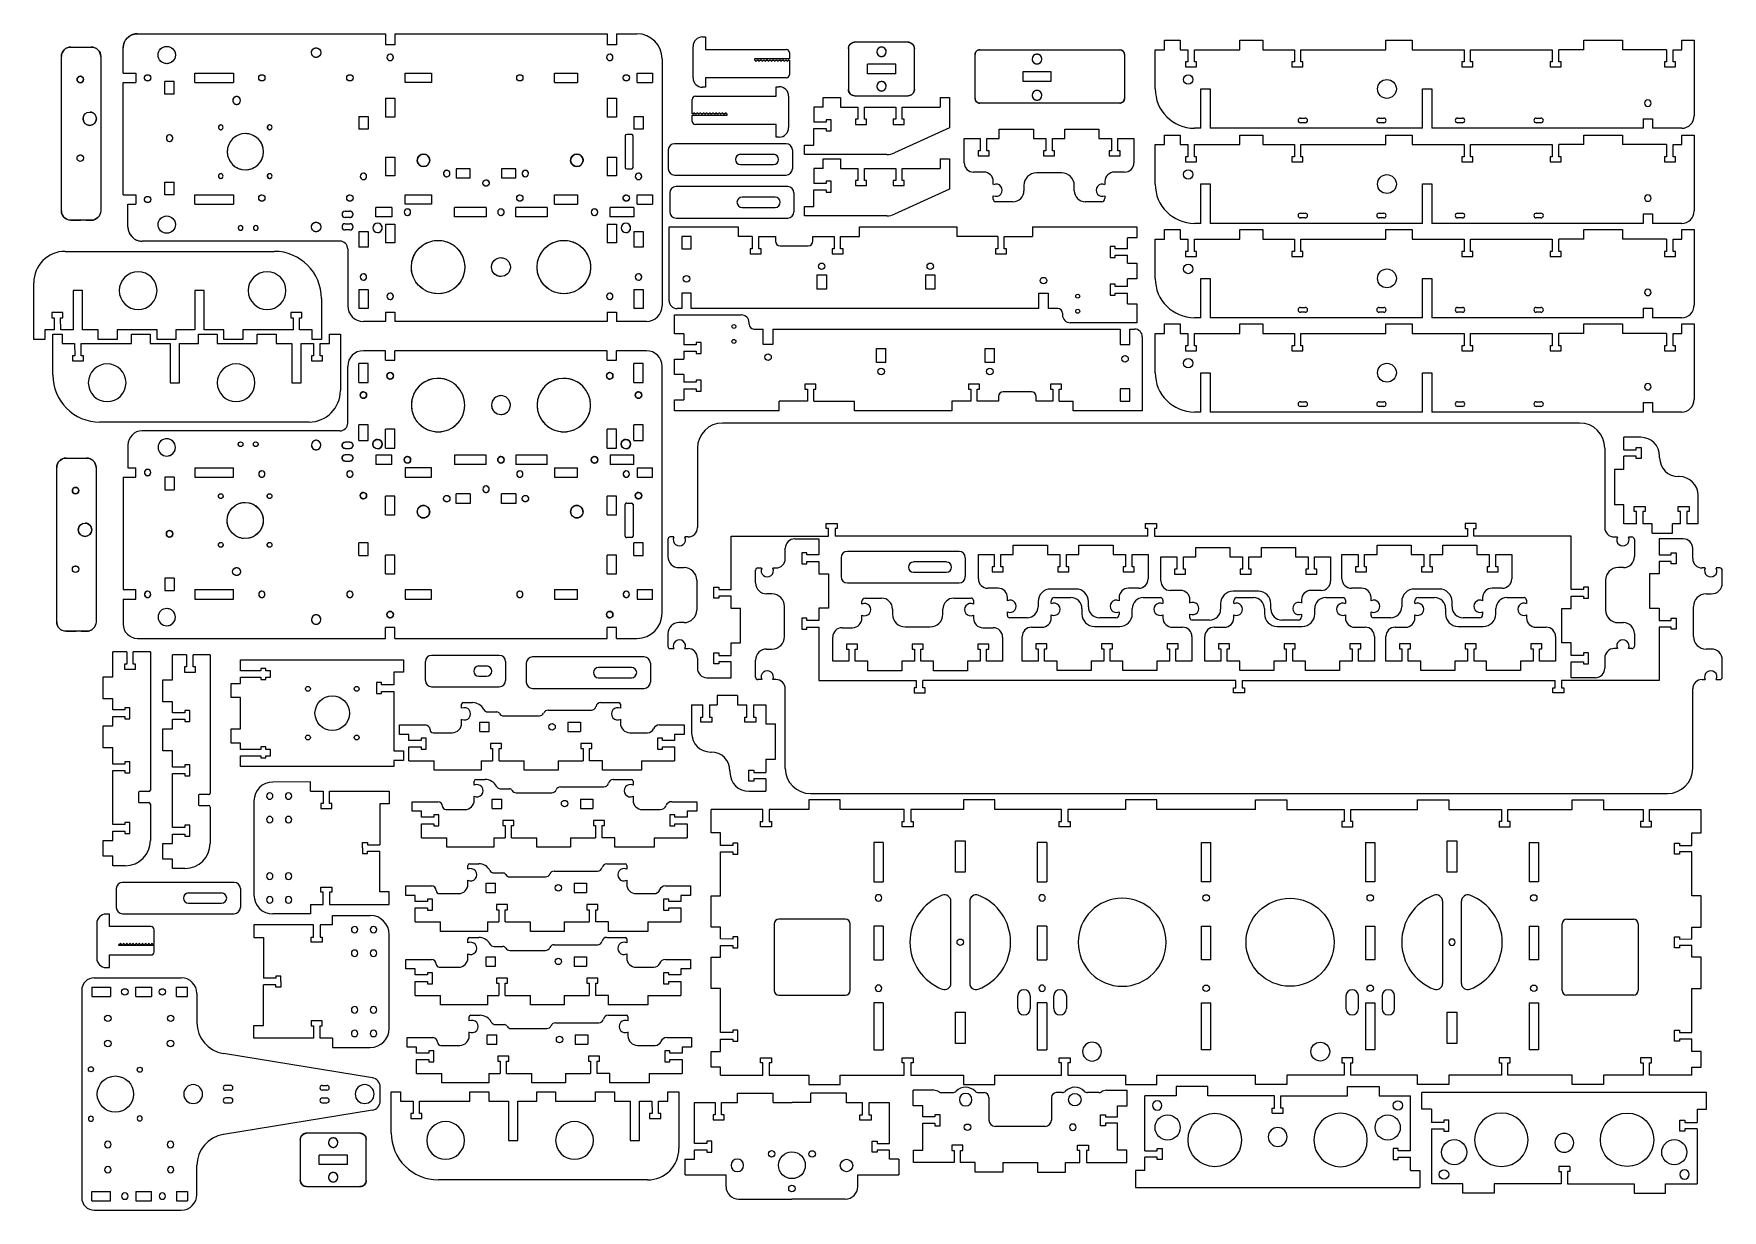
# Model space of a CAD drawing. Header units: millimetres. Extents: x 263 to 1337, y 204 to 952.
import ezdxf

# ---------------------------------------------------------------- set-up
doc = ezdxf.new("R2010")
doc.units = ezdxf.units.MM
doc.linetypes.add('HIDDEN', pattern=[9.525, 6.35, -3.175])
doc.layers.get('0').update_dxf_attribs({"color": 253, "lineweight": 70, "true_color": 0x8faf8f})
doc.layers.add('Hidden', color=58, linetype='HIDDEN', lineweight=70, true_color=0x484805)

msp = doc.modelspace()

# ---------------------------------------------------------------- linework, layer by layer
at = {"color": 38, "lineweight": -3, "true_color": 0x482605}
for p, q in [((328.8, 951.9), (486.6, 951.9)), ((486.6, 951.9), (486.6, 944.9)), ((492.6, 951.9), (627.6, 951.9)), ((492.6, 951.9), (492.6, 944.9)), ((627.6, 951.9), (627.6, 944.9)), ((633.6, 951.9), (646.6, 951.9)), ((633.6, 951.9), (633.6, 944.9)), ((688.3, 949.9), (690.3, 949.9)), ((690.3, 949.9), (690.3, 941.9)), ((819.1, 946.5), (785.1, 946.5)), ((982.3, 947.8), (992.1, 947.8)), ((982.3, 941.8), (982.3, 947.8)), ((992.1, 947.8), (992.1, 941.8)), ((1030.2, 947.8), (1044.8, 947.8)), ((1030.2, 941.8), (1030.2, 947.8)), ((1044.8, 947.8), (1044.8, 941.8)), ((1123.1, 947.8), (1139.8, 947.8)), ((1123.1, 941.8), (1123.1, 947.8)), ((1139.8, 947.8), (1139.8, 941.8)), ((1249, 947.8), (1273.6, 947.8)), ((1249, 941.8), (1249, 947.8)), ((1273.6, 947.8), (1273.6, 941.8)), ((1311.2, 947.8), (1319.2, 947.8)), ((1311.2, 941.8), (1311.2, 947.8)), ((1319.2, 947.8), (1319.2, 899.8)), ((280.5, 839.3), (280.5, 937.5)), ((286.5, 943.5), (299.5, 943.5)), ((286.5, 943.5), (299.5, 943.5)), ((305.5, 937.5), (305.5, 839.3)), ((319.8, 926.9), (319.8, 942.9)), ((492.6, 944.9), (486.6, 944.9)), ((633.6, 944.9), (627.6, 944.9)), ((662.6, 935.9), (662.6, 778.9)), ((682.3, 923.9), (682.3, 943.9)), ((690.3, 941.9), (741.6, 941.9)), ((743.6, 935.9), (721.4, 935.9)), ((721.4, 935.9), (721.4, 935.2)), ((721.9, 935.2), (721.4, 935.2)), ((723, 935.2), (723.7, 935.2)), ((725, 935.2), (725.7, 935.2)), ((727, 935.2), (727.7, 935.2)), ((729, 935.2), (729.7, 935.2)), ((731, 935.2), (731.7, 935.2)), ((733, 935.2), (733.7, 935.2)), ((735, 935.2), (735.7, 935.2)), ((737, 935.2), (737.7, 935.2)), ((739, 935.2), (739.7, 935.2)), ((741, 935.2), (741.7, 935.2)), ((743, 935.2), (743.6, 935.2)), ((743.6, 939.9), (743.6, 935.9)), ((743.6, 935.2), (743.6, 925.9)), ((781.1, 942.5), (781.1, 916.5)), ((823.1, 916.5), (823.1, 942.5)), ((861.7, 910.8), (861.7, 938.8)), ((864.7, 941.8), (953.7, 941.8)), ((956.7, 938.8), (956.7, 910.8)), ((976.3, 941.8), (982.3, 941.8)), ((976.3, 916.8), (976.3, 941.8)), ((992.1, 941.8), (997.1, 941.8)), ((997.1, 941.8), (997.1, 934)), ((1001.2, 941.8), (1030.2, 941.8)), ((1001.2, 934), (1001.2, 941.8)), ((1044.8, 941.8), (1064.8, 941.8)), ((1064.8, 941.8), (1064.8, 934)), ((1068.9, 941.8), (1123.1, 941.8)), ((1068.9, 934), (1068.9, 941.8)), ((1139.8, 941.8), (1172.8, 941.8)), ((1172.8, 941.8), (1172.8, 934)), ((1176.9, 941.8), (1228.9, 941.8)), ((1176.9, 934), (1176.9, 941.8)), ((1228.9, 941.8), (1228.9, 934)), ((1249, 941.8), (1233, 941.8)), ((1233, 934), (1233, 941.8)), ((1301.6, 941.8), (1273.6, 941.8)), ((1301.6, 941.8), (1301.6, 934)), ((1305.7, 941.8), (1311.2, 941.8)), ((1305.7, 934), (1305.7, 941.8)), ((319.8, 926.9), (327.8, 926.9)), ((327.8, 926.9), (327.8, 920.9)), ((365.3, 920.9), (365.3, 926.9)), ((365.3, 926.9), (389.9, 926.9)), ((389.9, 926.9), (389.9, 920.9)), ((499.1, 921), (499.1, 926.9)), ((499.1, 926.9), (515.9, 926.9)), ((515.9, 926.9), (515.9, 921)), ((594.2, 920.9), (594.2, 926.9)), ((594.2, 926.9), (608.7, 926.9)), ((608.7, 926.9), (608.7, 920.9)), ((646.8, 920.9), (646.8, 926.9)), ((646.8, 926.9), (656.6, 926.9)), ((656.6, 926.9), (656.6, 920.9)), ((690.3, 923.9), (690.3, 917.9)), ((741.6, 923.9), (690.3, 923.9)), ((811.2, 932.5), (793.2, 932.5)), ((793.2, 926.5), (793.2, 932.5)), ((811.2, 926.5), (793.2, 926.5)), ((811.2, 926.5), (811.2, 932.5)), ((892.1, 927.7), (892.1, 921.7)), ((910.1, 927.7), (892.1, 927.7)), ((910.1, 921.7), (910.1, 927.7)), ((995.6, 934), (995.6, 930.8)), ((997.1, 934), (995.6, 934)), ((995.6, 930.8), (1002.6, 930.8)), ((1002.6, 934), (1001.2, 934)), ((1002.6, 930.8), (1002.6, 934)), ((1063.3, 934), (1063.3, 930.8)), ((1064.8, 934), (1063.3, 934)), ((1063.3, 930.8), (1070.3, 930.8)), ((1070.3, 934), (1068.9, 934)), ((1070.3, 930.8), (1070.3, 934)), ((1171.4, 934), (1171.4, 930.8)), ((1172.8, 934), (1171.4, 934)), ((1171.4, 930.8), (1178.4, 930.8)), ((1178.4, 934), (1176.9, 934)), ((1178.4, 930.8), (1178.4, 934)), ((1227.5, 934), (1227.5, 930.8)), ((1228.9, 934), (1227.5, 934)), ((1227.5, 930.8), (1234.5, 930.8)), ((1234.5, 934), (1233, 934)), ((1234.5, 930.8), (1234.5, 934)), ((1300.2, 934), (1300.2, 930.8)), ((1301.6, 934), (1300.2, 934)), ((1300.2, 930.8), (1307.2, 930.8)), ((1307.2, 934), (1305.7, 934)), ((1307.2, 930.8), (1307.2, 934)), ((319.8, 920.9), (327.8, 920.9)), ((319.8, 849.5), (319.8, 920.9)), ((346.3, 913.5), (346.3, 921.5)), ((352.3, 921.5), (346.3, 921.5)), ((352.3, 913.5), (346.3, 913.5)), ((352.3, 913.5), (352.3, 921.5)), ((365.3, 920.9), (389.9, 920.9)), ((515.9, 921), (499.1, 921)), ((594.2, 920.9), (608.7, 920.9)), ((646.8, 920.9), (656.6, 920.9)), ((690.3, 917.9), (688.3, 917.9)), ((735.1, 918.2), (737.1, 918.2)), ((735.1, 912.2), (735.1, 918.2)), ((892.1, 921.7), (910.1, 921.7)), ((1005.3, 891.8), (1005.3, 916.8)), ((1005.3, 916.8), (1011.3, 916.8)), ((1011.3, 916.8), (1011.3, 891.8)), ((1146.3, 891.8), (1146.3, 916.8)), ((1146.3, 916.8), (1152.3, 916.8)), ((1152.3, 916.8), (1152.3, 891.8)), ((486.6, 910.9), (492.6, 910.9)), ((486.6, 910.9), (486.6, 898.9)), ((492.6, 910.9), (492.6, 898.9)), ((627.6, 910.9), (627.6, 898.9)), ((627.6, 910.9), (633.6, 910.9)), ((633.6, 910.9), (633.6, 898.9)), ((681.8, 900.9), (681.8, 910.2)), ((683.8, 912.2), (735.1, 912.2)), ((743.1, 912.2), (743.1, 892.2)), ((759.1, 905.3), (759.1, 895.7)), ((765.1, 905.3), (759.1, 905.3)), ((765.1, 911.3), (776.1, 911.3)), ((765.1, 905.3), (765.1, 911.3)), ((776.1, 911.3), (776.1, 905.3)), ((776.1, 905.3), (787.2, 905.3)), ((785.1, 912.5), (819.1, 912.5)), ((787.2, 905.3), (787.2, 897.5)), ((791.3, 897.5), (791.3, 905.3)), ((791.3, 905.3), (811.2, 905.3)), ((811.2, 905.3), (811.2, 897.5)), ((815.3, 897.5), (815.3, 905.3)), ((815.3, 905.3), (839.4, 905.3)), ((839.4, 911.3), (845.4, 911.3)), ((839.4, 911.3), (839.4, 905.3)), ((845.4, 911.3), (845.4, 892.1)), ((953.7, 907.8), (864.7, 907.8)), ((469.6, 899.2), (475.6, 899.2)), ((469.6, 899.2), (469.6, 891.2)), ((475.6, 899.2), (475.6, 891.2)), ((492.6, 898.9), (486.6, 898.9)), ((633.6, 898.9), (627.6, 898.9)), ((644.6, 899.2), (644.6, 891.2)), ((644.6, 899.2), (650.6, 899.2)), ((650.6, 899.2), (650.6, 891.2)), ((682.3, 900.9), (681.8, 900.9)), ((681.8, 896.2), (681.8, 900.2)), ((681.8, 900.2), (704, 900.2)), ((684.3, 900.9), (683.7, 900.9)), ((735.1, 894.2), (683.8, 894.2)), ((686.3, 900.9), (685.7, 900.9)), ((688.3, 900.9), (687.7, 900.9)), ((690.3, 900.9), (689.7, 900.9)), ((692.3, 900.9), (691.7, 900.9)), ((694.3, 900.9), (693.7, 900.9)), ((696.3, 900.9), (695.7, 900.9)), ((698.3, 900.9), (697.7, 900.9)), ((700.3, 900.9), (699.7, 900.9)), ((702.3, 900.9), (701.7, 900.9)), ((703.5, 900.9), (704, 900.9)), ((704, 900.2), (704, 900.9)), ((735.1, 886.2), (735.1, 894.2)), ((766.9, 895.7), (759.1, 895.7)), ((759.1, 891.6), (766.9, 891.6)), ((759.1, 881.1), (759.1, 891.6)), ((766.9, 897.1), (766.9, 895.7)), ((770.1, 897.1), (766.9, 897.1)), ((766.9, 891.6), (766.9, 890.1)), ((770.1, 890.1), (770.1, 897.1)), ((785.7, 897.5), (785.7, 894.3)), ((787.2, 897.5), (785.7, 897.5)), ((785.7, 894.3), (792.7, 894.3)), ((792.7, 897.5), (791.3, 897.5)), ((792.7, 894.3), (792.7, 897.5)), ((811.2, 897.5), (809.7, 897.5)), ((809.7, 897.5), (809.7, 894.3)), ((809.7, 894.3), (816.7, 894.3)), ((845.4, 892.1), (810.4, 876.2)), ((816.7, 897.5), (815.3, 897.5)), ((816.7, 894.3), (816.7, 897.5)), ((1005.3, 891.8), (1001.3, 891.8)), ((1146.3, 891.8), (1011.3, 891.8)), ((1068.7, 898.3), (1071.7, 898.3)), ((1071.7, 895.3), (1068.7, 895.3)), ((1118.7, 898.3), (1121.7, 898.3)), ((1121.7, 895.3), (1118.7, 895.3)), ((1286.7, 891.8), (1152.3, 891.8)), ((1168.7, 898.3), (1171.7, 898.3)), ((1171.7, 895.3), (1168.7, 895.3)), ((1218.7, 898.3), (1221.7, 898.3)), ((1221.7, 895.3), (1218.7, 895.3)), ((1286.7, 897.8), (1286.7, 891.8)), ((1286.7, 897.8), (1292.7, 897.8)), ((1292.7, 897.8), (1292.7, 891.8)), ((1311.2, 891.8), (1292.7, 891.8)), ((475.6, 891.2), (469.6, 891.2)), ((639.1, 886.9), (639.1, 866.9)), ((639.1, 886.9), (639.1, 866.9)), ((643.1, 887.9), (640.1, 887.9)), ((644.1, 866.9), (644.1, 886.9)), ((650.6, 891.2), (644.6, 891.2)), ((737.1, 886.2), (735.1, 886.2)), ((753.1, 875.1), (753.1, 881.1)), ((753.1, 881.1), (759.1, 881.1)), ((766.9, 890.1), (770.1, 890.1)), ((854.8, 885.3), (865, 885.3)), ((854.8, 869.9), (854.8, 885.3)), ((865, 885.3), (865, 877.5)), ((869.1, 885.3), (877.1, 885.3)), ((869.1, 877.5), (869.1, 885.3)), ((877.1, 891.3), (898.8, 891.3)), ((877.1, 885.3), (877.1, 891.3)), ((898.8, 891.3), (898.8, 885.3)), ((898.8, 885.3), (906.8, 885.3)), ((906.8, 885.3), (906.8, 877.5)), ((910.9, 885.3), (918.9, 885.3)), ((910.9, 877.5), (910.9, 885.3)), ((918.9, 891.3), (940.5, 891.3)), ((918.9, 885.3), (918.9, 891.3)), ((940.5, 891.3), (940.5, 885.3)), ((940.5, 885.3), (948.5, 885.3)), ((948.5, 885.3), (948.5, 877.5)), ((952.6, 885.3), (962.8, 885.3)), ((952.6, 877.5), (952.6, 885.3)), ((962.8, 885.3), (962.8, 869.9)), ((976.3, 881.4), (982.3, 881.4)), ((976.3, 856.3), (976.3, 881.4)), ((982.3, 887.4), (992.1, 887.4)), ((982.3, 881.4), (982.3, 887.4)), ((992.1, 887.4), (992.1, 881.4)), ((992.1, 881.4), (997.1, 881.4)), ((997.1, 881.4), (997.1, 873.6)), ((1001.2, 881.4), (1030.2, 881.4)), ((1001.2, 873.6), (1001.2, 881.4)), ((1030.2, 887.4), (1044.8, 887.4)), ((1030.2, 881.4), (1030.2, 887.4)), ((1044.8, 887.4), (1044.8, 881.4)), ((1044.8, 881.4), (1064.8, 881.4)), ((1064.8, 881.4), (1064.8, 873.6)), ((1068.9, 881.4), (1123.1, 881.4)), ((1068.9, 873.6), (1068.9, 881.4)), ((1123.1, 887.4), (1139.8, 887.4)), ((1123.1, 881.4), (1123.1, 887.4)), ((1139.8, 887.4), (1139.8, 881.4)), ((1139.8, 881.4), (1172.8, 881.4)), ((1172.8, 881.4), (1172.8, 873.6)), ((1176.9, 881.4), (1228.9, 881.4)), ((1176.9, 873.6), (1176.9, 881.4)), ((1228.9, 881.4), (1228.9, 873.6)), ((1249, 881.4), (1233, 881.4)), ((1233, 873.6), (1233, 881.4)), ((1249, 887.4), (1273.6, 887.4)), ((1249, 881.4), (1249, 887.4)), ((1273.6, 887.4), (1273.6, 881.4)), ((1301.6, 881.4), (1273.6, 881.4)), ((1301.6, 881.4), (1301.6, 873.6)), ((1305.7, 881.4), (1311.2, 881.4)), ((1305.7, 873.6), (1305.7, 881.4)), ((1311.2, 887.4), (1319.2, 887.4)), ((1311.2, 881.4), (1311.2, 887.4)), ((1319.2, 887.4), (1319.2, 839.3)), ((486.6, 873.5), (492.6, 873.5)), ((486.6, 873.5), (486.6, 861.5)), ((492.6, 873.5), (492.6, 861.5)), ((627.6, 873.5), (627.6, 861.5)), ((627.6, 873.5), (633.6, 873.5)), ((633.6, 873.5), (633.6, 861.5)), ((805.5, 875.1), (753.1, 875.1)), ((765.1, 872.3), (776.1, 872.3)), ((765.1, 866.3), (765.1, 872.3)), ((776.1, 872.3), (776.1, 866.3)), ((839.4, 872.3), (845.4, 872.3)), ((839.4, 872.3), (839.4, 866.3)), ((845.4, 872.3), (845.4, 853.1)), ((863.6, 877.5), (863.6, 874.3)), ((865, 877.5), (863.6, 877.5)), ((863.6, 874.3), (870.6, 874.3)), ((870.6, 877.5), (869.1, 877.5)), ((870.6, 874.3), (870.6, 877.5)), ((905.3, 877.5), (905.3, 874.3)), ((906.8, 877.5), (905.3, 877.5)), ((905.3, 874.3), (912.3, 874.3)), ((912.3, 877.5), (910.9, 877.5)), ((912.3, 874.3), (912.3, 877.5)), ((947.1, 877.5), (947.1, 874.3)), ((948.5, 877.5), (947.1, 877.5)), ((947.1, 874.3), (954.1, 874.3)), ((954.1, 877.5), (952.6, 877.5)), ((954.1, 874.3), (954.1, 877.5)), ((995.6, 873.6), (995.6, 870.4)), ((997.1, 873.6), (995.6, 873.6)), ((995.6, 870.4), (1002.6, 870.4)), ((1002.6, 873.6), (1001.2, 873.6)), ((1002.6, 870.4), (1002.6, 873.6)), ((1063.3, 873.6), (1063.3, 870.4)), ((1064.8, 873.6), (1063.3, 873.6)), ((1063.3, 870.4), (1070.3, 870.4)), ((1070.3, 873.6), (1068.9, 873.6)), ((1070.3, 870.4), (1070.3, 873.6)), ((1171.4, 873.6), (1171.4, 870.4)), ((1172.8, 873.6), (1171.4, 873.6)), ((1171.4, 870.4), (1178.4, 870.4)), ((1178.4, 873.6), (1176.9, 873.6)), ((1178.4, 870.4), (1178.4, 873.6)), ((1227.5, 873.6), (1227.5, 870.4)), ((1228.9, 873.6), (1227.5, 873.6)), ((1227.5, 870.4), (1234.5, 870.4)), ((1234.5, 873.6), (1233, 873.6)), ((1234.5, 870.4), (1234.5, 873.6)), ((1300.2, 873.6), (1300.2, 870.4)), ((1301.6, 873.6), (1300.2, 873.6)), ((1300.2, 870.4), (1307.2, 870.4)), ((1307.2, 873.6), (1305.7, 873.6)), ((1307.2, 870.4), (1307.2, 873.6)), ((492.6, 861.5), (486.6, 861.5)), ((540.6, 866), (531.6, 866)), ((531.6, 866), (531.6, 860)), ((540.6, 860), (531.6, 860)), ((540.6, 860), (540.6, 866)), ((560.5, 866), (560.5, 860)), ((569.5, 866), (560.5, 866)), ((569.5, 860), (560.5, 860)), ((569.5, 860), (569.5, 866)), ((633.6, 861.5), (627.6, 861.5)), ((640.1, 865.9), (643.1, 865.9)), ((759.1, 866.3), (759.1, 856.7)), ((765.1, 866.3), (759.1, 866.3)), ((776.1, 866.3), (787.2, 866.3)), ((787.2, 866.3), (787.2, 858.5)), ((791.3, 858.5), (791.3, 866.3)), ((791.3, 866.3), (811.2, 866.3)), ((811.2, 866.3), (811.2, 858.5)), ((815.3, 858.5), (815.3, 866.3)), ((815.3, 866.3), (839.4, 866.3)), ((867.3, 863.9), (860.8, 863.9)), ((916.8, 863.4), (900.8, 863.4)), ((956.8, 863.9), (950.3, 863.9)), ((319.8, 849.5), (327.8, 849.5)), ((327.8, 849.5), (327.8, 843.5)), ((346.3, 849.5), (346.3, 857.5)), ((346.3, 857.5), (352.3, 857.5)), ((352.3, 849.5), (346.3, 849.5)), ((352.3, 849.5), (352.3, 857.5)), ((365.3, 843.5), (365.3, 849.5)), ((365.3, 849.5), (389.9, 849.5)), ((389.9, 849.5), (389.9, 843.5)), ((499.1, 843.6), (499.1, 849.5)), ((499.1, 849.5), (515.9, 849.5)), ((515.9, 849.5), (515.9, 843.6)), ((594.2, 843.5), (594.2, 849.5)), ((594.2, 849.5), (608.7, 849.5)), ((608.7, 849.5), (608.7, 843.5)), ((646.8, 843.5), (646.8, 849.5)), ((646.8, 849.5), (656.6, 849.5)), ((656.6, 849.5), (656.6, 843.5)), ((766.9, 856.7), (759.1, 856.7)), ((759.1, 852.6), (766.9, 852.6)), ((759.1, 842.1), (759.1, 852.6)), ((766.9, 858.2), (766.9, 856.7)), ((770.1, 858.2), (766.9, 858.2)), ((766.9, 852.6), (766.9, 851.2)), ((766.9, 851.2), (770.1, 851.2)), ((770.1, 851.2), (770.1, 858.2)), ((785.7, 858.5), (785.7, 855.3)), ((787.2, 858.5), (785.7, 858.5)), ((785.7, 855.3), (792.7, 855.3)), ((792.7, 858.5), (791.3, 858.5)), ((792.7, 855.3), (792.7, 858.5)), ((811.2, 858.5), (809.7, 858.5)), ((809.7, 858.5), (809.7, 855.3)), ((809.7, 855.3), (816.7, 855.3)), ((845.4, 853.1), (810.4, 837.2)), ((816.7, 858.5), (815.3, 858.5)), ((816.7, 855.3), (816.7, 858.5)), ((873.3, 856), (873.3, 857.9)), ((873.3, 846.6), (873.3, 848.9)), ((892.8, 855.4), (892.8, 852.1)), ((924.8, 852.1), (924.8, 855.4)), ((944.3, 857.9), (944.3, 856)), ((944.3, 848.9), (944.3, 847.1)), ((1005.3, 831.3), (1005.3, 856.4)), ((1005.3, 856.4), (1011.3, 856.4)), ((1011.3, 856.4), (1011.3, 831.3)), ((1146.3, 831.3), (1146.3, 856.4)), ((1146.3, 856.4), (1152.3, 856.4)), ((1152.3, 856.4), (1152.3, 831.3)), ((280.5, 839.3), (280.5, 839.3)), ((322.8, 829), (322.8, 843.5)), ((322.8, 843.5), (327.8, 843.5)), ((365.3, 843.5), (389.9, 843.5)), ((461, 839.1), (464, 839.1)), ((490.6, 841.4), (480.6, 841.4)), ((480.6, 835.4), (480.6, 841.4)), ((490.6, 841.4), (490.6, 835.4)), ((515.9, 843.6), (499.1, 843.6)), ((530.6, 835.4), (530.6, 841.4)), ((530.6, 835.4), (530.6, 841.4)), ((550.6, 841.4), (530.6, 841.4)), ((550.6, 841.4), (550.6, 835.4)), ((569.6, 835.4), (569.6, 841.4)), ((569.6, 835.4), (569.6, 841.4)), ((589.6, 841.4), (569.6, 841.4)), ((589.6, 841.4), (589.6, 835.4)), ((594.2, 843.5), (608.7, 843.5)), ((629.6, 835.4), (629.6, 841.4)), ((629.6, 835.4), (629.6, 841.4)), ((644.6, 841.4), (629.6, 841.4)), ((644.6, 841.4), (644.6, 835.4)), ((646.8, 843.5), (656.6, 843.5)), ((753.1, 836.1), (753.1, 842.1)), ((753.1, 842.1), (759.1, 842.1)), ((885.8, 845.1), (874.8, 845.1)), ((942.3, 845.1), (931.8, 845.1)), ((1068.7, 837.8), (1071.7, 837.8)), ((1118.7, 837.8), (1121.7, 837.8)), ((1168.7, 837.8), (1171.7, 837.8)), ((1218.7, 837.8), (1221.7, 837.8)), ((299.5, 833.3), (286.5, 833.3)), ((464, 835.1), (461, 835.1)), ((461, 831.1), (464, 831.1)), ((464, 827.1), (461, 827.1)), ((490.6, 835.4), (480.6, 835.4)), ((486.6, 830.9), (486.6, 818.9)), ((486.6, 830.9), (492.6, 830.9)), ((492.6, 830.9), (492.6, 818.9)), ((550.6, 835.4), (530.6, 835.4)), ((589.6, 835.4), (569.6, 835.4)), ((627.6, 830.9), (627.6, 818.9)), ((627.6, 830.9), (633.6, 830.9)), ((644.6, 835.4), (629.6, 835.4)), ((633.6, 830.9), (633.6, 818.9)), ((667.1, 829), (711.1, 829)), ((667.1, 782.1), (667.1, 829)), ((711.1, 829), (711.1, 823)), ((805.5, 836.1), (753.1, 836.1)), ((788.2, 829), (850.2, 829)), ((788.2, 823), (788.2, 829)), ((850.2, 829), (850.2, 823)), ((898.2, 829), (964.7, 829)), ((898.2, 829), (898.2, 823)), ((964.7, 829), (964.7, 822)), ((982.3, 827.3), (992.1, 827.3)), ((982.3, 821.3), (982.3, 827.3)), ((992.1, 827.3), (992.1, 821.3)), ((1005.3, 831.3), (1001.3, 831.3)), ((1146.3, 831.3), (1011.3, 831.3)), ((1030.2, 827.3), (1044.8, 827.3)), ((1030.2, 821.3), (1030.2, 827.3)), ((1044.8, 827.3), (1044.8, 821.3)), ((1071.7, 834.8), (1068.7, 834.8)), ((1121.7, 834.8), (1118.7, 834.8)), ((1123.1, 827.3), (1139.8, 827.3)), ((1123.1, 821.3), (1123.1, 827.3)), ((1139.8, 827.3), (1139.8, 821.3)), ((1286.7, 831.3), (1152.3, 831.3)), ((1171.7, 834.8), (1168.7, 834.8)), ((1221.7, 834.8), (1218.7, 834.8)), ((1249, 827.3), (1273.6, 827.3)), ((1249, 821.3), (1249, 827.3)), ((1273.6, 827.3), (1273.6, 821.3)), ((1286.7, 837.4), (1286.7, 831.3)), ((1286.7, 837.4), (1292.7, 837.4)), ((1292.7, 837.4), (1292.7, 831.3)), ((1311.2, 831.3), (1292.7, 831.3)), ((1311.2, 827.3), (1319.2, 827.3)), ((1311.2, 821.3), (1311.2, 827.3)), ((1319.2, 827.3), (1319.2, 779.3)), ((457.6, 820), (331.8, 820)), ((469.6, 826.2), (475.6, 826.2)), ((469.6, 826.2), (469.6, 816.2)), ((475.6, 826.2), (475.6, 816.2)), ((492.6, 818.9), (486.6, 818.9)), ((633.6, 818.9), (627.6, 818.9)), ((644.6, 826.2), (650.6, 826.2)), ((644.6, 826.2), (644.6, 816.2)), ((650.6, 826.2), (650.6, 816.2)), ((675.1, 823), (675.1, 815)), ((681.1, 823), (675.1, 823)), ((681.1, 815), (681.1, 823)), ((720, 823), (711.1, 823)), ((720, 823), (720, 815.2)), ((724.1, 823), (734.7, 823)), ((724.1, 815.2), (724.1, 823)), ((734.7, 823), (734.7, 820)), ((737.7, 817), (755.6, 817)), ((758.6, 823), (772.1, 823)), ((758.6, 820), (758.6, 823)), ((772.1, 823), (772.1, 815.2)), ((776.2, 823), (788.2, 823)), ((776.2, 815.2), (776.2, 823)), ((876.2, 823), (850.2, 823)), ((876.2, 823), (876.2, 815.2)), ((880.3, 823), (898.2, 823)), ((880.3, 815.2), (880.3, 823)), ((950.9, 816.5), (947.7, 816.5)), ((947.7, 816.5), (947.7, 809.5)), ((950.9, 815.1), (950.9, 816.5)), ((964.7, 822), (958.7, 822)), ((958.7, 815.1), (958.7, 822)), ((976.3, 821.3), (982.3, 821.3)), ((976.3, 796.3), (976.3, 821.3)), ((992.1, 821.3), (997.1, 821.3)), ((997.1, 821.3), (997.1, 813.5)), ((1001.2, 821.3), (1030.2, 821.3)), ((1001.2, 813.5), (1001.2, 821.3)), ((1044.8, 821.3), (1064.8, 821.3)), ((1064.8, 821.3), (1064.8, 813.5)), ((1068.9, 821.3), (1123.1, 821.3)), ((1068.9, 813.5), (1068.9, 821.3)), ((1139.8, 821.3), (1172.8, 821.3)), ((1172.8, 821.3), (1172.8, 813.5)), ((1176.9, 821.3), (1228.9, 821.3)), ((1176.9, 813.5), (1176.9, 821.3)), ((1228.9, 821.3), (1228.9, 813.5)), ((1249, 821.3), (1233, 821.3)), ((1233, 813.5), (1233, 821.3)), ((1301.6, 821.3), (1273.6, 821.3)), ((1301.6, 821.3), (1301.6, 813.5)), ((1305.7, 821.3), (1311.2, 821.3)), ((1305.7, 813.5), (1305.7, 821.3)), ((282.9, 813.5), (415.9, 813.5)), ((462.6, 815), (462.6, 778.9)), ((475.6, 816.2), (469.6, 816.2)), ((650.6, 816.2), (644.6, 816.2)), ((675.1, 815), (681.1, 815)), ((718.6, 815.2), (718.6, 812)), ((720, 815.2), (718.6, 815.2)), ((718.6, 812), (725.6, 812)), ((725.6, 815.2), (724.1, 815.2)), ((725.6, 812), (725.6, 815.2)), ((770.7, 815.2), (770.7, 812)), ((772.1, 815.2), (770.7, 815.2)), ((770.7, 812), (777.7, 812)), ((777.7, 815.2), (776.2, 815.2)), ((777.7, 812), (777.7, 815.2)), ((874.7, 815.2), (874.7, 812)), ((876.2, 815.2), (874.7, 815.2)), ((874.7, 812), (881.7, 812)), ((881.7, 815.2), (880.3, 815.2)), ((881.7, 812), (881.7, 815.2)), ((947.7, 809.5), (950.9, 809.5)), ((958.7, 815.1), (950.9, 815.1)), ((950.9, 809.5), (950.9, 811)), ((950.9, 811), (958.7, 811)), ((958.7, 806), (958.7, 811)), ((958.7, 806), (964.7, 806)), ((964.7, 806), (964.7, 796.1)), ((995.6, 813.5), (995.6, 810.3)), ((997.1, 813.5), (995.6, 813.5)), ((995.6, 810.3), (1002.6, 810.3)), ((1002.6, 813.5), (1001.2, 813.5)), ((1002.6, 810.3), (1002.6, 813.5)), ((1063.3, 813.5), (1063.3, 810.3)), ((1064.8, 813.5), (1063.3, 813.5)), ((1063.3, 810.3), (1070.3, 810.3)), ((1070.3, 813.5), (1068.9, 813.5)), ((1070.3, 810.3), (1070.3, 813.5)), ((1171.4, 813.5), (1171.4, 810.3)), ((1172.8, 813.5), (1171.4, 813.5)), ((1171.4, 810.3), (1178.4, 810.3)), ((1178.4, 813.5), (1176.9, 813.5)), ((1178.4, 810.3), (1178.4, 813.5)), ((1227.5, 813.5), (1227.5, 810.3)), ((1228.9, 813.5), (1227.5, 813.5)), ((1227.5, 810.3), (1234.5, 810.3)), ((1234.5, 813.5), (1233, 813.5)), ((1234.5, 810.3), (1234.5, 813.5)), ((1300.2, 813.5), (1300.2, 810.3)), ((1301.6, 813.5), (1300.2, 813.5)), ((1300.2, 810.3), (1307.2, 810.3)), ((1307.2, 813.5), (1305.7, 813.5)), ((1307.2, 810.3), (1307.2, 813.5)), ((761.1, 798.5), (761.1, 789.5)), ((761.1, 798.5), (767.1, 798.5)), ((767.1, 798.5), (767.1, 789.5)), ((830.2, 798.5), (830.2, 789.5)), ((830.2, 798.5), (836.2, 798.5)), ((836.2, 798.5), (836.2, 789.5)), ((964.7, 796.1), (958.7, 796.1)), ((958.7, 791.1), (958.7, 796.1)), ((1005.3, 771.3), (1005.3, 796.3)), ((1005.3, 796.3), (1011.3, 796.3)), ((1011.3, 796.3), (1011.3, 771.3)), ((1146.3, 771.3), (1146.3, 796.3)), ((1146.3, 796.3), (1152.3, 796.3)), ((1152.3, 796.3), (1152.3, 771.3)), ((262.9, 757.5), (262.9, 793.5)), ((287.9, 788.5), (287.9, 763.5)), ((293.9, 788.5), (287.9, 788.5)), ((293.9, 763.5), (293.9, 788.5)), ((365.3, 788.5), (365.3, 763.5)), ((371.3, 788.5), (365.3, 788.5)), ((371.3, 763.5), (371.3, 788.5)), ((469.6, 789.2), (469.6, 777.2)), ((469.6, 789.2), (475.6, 789.2)), ((475.6, 789.2), (475.6, 777.2)), ((644.6, 789.2), (644.6, 777.2)), ((644.6, 789.2), (650.6, 789.2)), ((650.6, 789.2), (650.6, 777.2)), ((675.2, 786.8), (675.2, 777.1)), ((681.2, 786.8), (675.2, 786.8)), ((681.2, 777.1), (681.2, 786.8)), ((767.1, 789.5), (761.1, 789.5)), ((836.2, 789.5), (830.2, 789.5)), ((902.2, 777.1), (902.2, 786.9)), ((902.2, 786.9), (908.2, 786.9)), ((908.2, 786.9), (908.2, 777.1)), ((950.9, 792.6), (947.7, 792.6)), ((947.7, 792.6), (947.7, 785.6)), ((947.7, 785.6), (950.9, 785.6)), ((950.9, 791.1), (950.9, 792.6)), ((958.7, 791.1), (950.9, 791.1)), ((950.9, 785.6), (950.9, 787)), ((950.9, 787), (958.7, 787)), ((958.7, 780.1), (958.7, 787)), ((274.5, 774.5), (274.5, 771.3)), ((281.5, 774.5), (274.5, 774.5)), ((281.5, 771.3), (281.5, 774.5)), ((426.4, 774.5), (426.4, 771.3)), ((433.4, 774.5), (426.4, 774.5)), ((433.4, 771.3), (433.4, 774.5)), ((445.9, 783.5), (445.9, 757.5)), ((475.6, 777.2), (469.6, 777.2)), ((486.6, 774.9), (486.6, 768.9)), ((486.6, 774.9), (492.6, 774.9)), ((492.6, 774.9), (492.6, 768.9)), ((627.6, 774.9), (627.6, 768.9)), ((627.6, 774.9), (633.6, 774.9)), ((633.6, 774.9), (633.6, 768.9)), ((650.6, 777.2), (644.6, 777.2)), ((675.2, 777.1), (672.1, 777.1)), ((902.2, 777.1), (681.2, 777.1)), ((914.3, 777.1), (908.2, 777.1)), ((917.3, 774.1), (917.3, 773.1)), ((958.7, 780.1), (964.7, 780.1)), ((964.7, 780.1), (964.7, 768.1)), ((1068.7, 777.8), (1071.7, 777.8)), ((1071.7, 774.8), (1068.7, 774.8)), ((1118.7, 777.8), (1121.7, 777.8)), ((1121.7, 774.8), (1118.7, 774.8)), ((1168.7, 777.8), (1171.7, 777.8)), ((1171.7, 774.8), (1168.7, 774.8)), ((1218.7, 777.8), (1221.7, 777.8)), ((1221.7, 774.8), (1218.7, 774.8)), ((1286.7, 777.3), (1286.7, 771.3)), ((1286.7, 777.3), (1292.7, 777.3)), ((1292.7, 777.3), (1292.7, 771.3)), ((275.9, 763.5), (269.9, 763.5)), ((269.9, 763.5), (269.9, 757.5)), ((274.5, 771.3), (275.9, 771.3)), ((275.9, 771.3), (275.9, 763.5)), ((280, 771.3), (281.5, 771.3)), ((280.1, 763.5), (280, 771.3)), ((287.9, 763.5), (280.1, 763.5)), ((303.9, 763.5), (293.9, 763.5)), ((303.9, 757.5), (303.9, 763.5)), ((315.9, 763.5), (315.9, 757.5)), ((341.3, 763.5), (315.9, 763.5)), ((341.3, 757.5), (341.3, 763.5)), ((353.3, 763.5), (353.3, 757.5)), ((365.3, 763.5), (353.3, 763.5)), ((383.9, 763.5), (371.3, 763.5)), ((383.9, 757.5), (383.9, 763.5)), ((427.9, 763.5), (395.9, 763.5)), ((395.9, 763.5), (395.9, 757.5)), ((426.4, 771.3), (427.9, 771.3)), ((427.9, 771.3), (427.9, 763.5)), ((432, 763.5), (432, 771.3)), ((432, 771.3), (433.4, 771.3)), ((439.9, 763.5), (432, 763.5)), ((439.9, 757.5), (439.9, 763.5)), ((486.6, 768.9), (472.6, 768.9)), ((627.6, 768.9), (492.6, 768.9)), ((652.6, 768.9), (633.6, 768.9)), ((670.5, 773.1), (712.9, 773.1)), ((670.5, 761.1), (670.5, 773.1)), ((717.9, 767.1), (717.9, 768.1)), ((720.9, 764.1), (727, 764.1)), ((727, 754.2), (727, 764.1)), ((733, 764.1), (954.1, 764.1)), ((733, 764.1), (733, 754.2)), ((964.7, 768.1), (922.3, 768.1)), ((954.1, 764.1), (954.1, 754.3)), ((960.1, 764.1), (963.1, 764.1)), ((960.1, 754.3), (960.1, 764.1)), ((982.3, 767.3), (992.1, 767.3)), ((982.3, 761.3), (982.3, 767.3)), ((992.1, 767.3), (992.1, 761.3)), ((1005.3, 771.3), (1001.3, 771.3)), ((1146.3, 771.3), (1011.3, 771.3)), ((1030.2, 767.3), (1044.8, 767.3)), ((1030.2, 761.3), (1030.2, 767.3)), ((1044.8, 767.3), (1044.8, 761.3)), ((1123.1, 767.3), (1139.8, 767.3)), ((1123.1, 761.3), (1123.1, 767.3)), ((1139.8, 767.3), (1139.8, 761.3)), ((1286.7, 771.3), (1152.3, 771.3)), ((1249, 767.3), (1273.6, 767.3)), ((1249, 761.3), (1249, 767.3)), ((1273.6, 767.3), (1273.6, 761.3)), ((1311.2, 771.3), (1292.7, 771.3)), ((1311.2, 767.3), (1319.2, 767.3)), ((1311.2, 761.3), (1311.2, 767.3)), ((1319.2, 767.3), (1319.2, 719.3)), ((269.9, 757.5), (262.9, 757.5)), ((275, 760.9), (281, 760.9)), ((275, 734.9), (275, 760.9)), ((281, 760.9), (281, 754.9)), ((281, 754.9), (288.9, 754.9)), ((288.9, 754.9), (289, 747.1)), ((293.1, 754.9), (325, 754.9)), ((293.1, 747.1), (293.1, 754.9)), ((315.9, 757.5), (303.9, 757.5)), ((325, 760.9), (337, 760.9)), ((325, 754.9), (325, 760.9)), ((337, 760.9), (337, 754.9)), ((337, 754.9), (349.6, 754.9)), ((353.3, 757.5), (341.3, 757.5)), ((349.6, 754.9), (349.6, 729.9)), ((355.6, 754.9), (367.6, 754.9)), ((355.6, 729.9), (355.6, 754.9)), ((367.6, 760.9), (379.6, 760.9)), ((367.6, 754.9), (367.6, 760.9)), ((379.6, 760.9), (379.6, 754.9)), ((379.6, 754.9), (405, 754.9)), ((395.9, 757.5), (383.9, 757.5)), ((405, 760.9), (417, 760.9)), ((405, 754.9), (405, 760.9)), ((417, 760.9), (417, 754.9)), ((417, 754.9), (427, 754.9)), ((427, 754.9), (427, 729.9)), ((433, 754.9), (440.8, 754.9)), ((433, 729.9), (433, 754.9)), ((445.9, 757.5), (439.9, 757.5)), ((440.8, 754.9), (440.9, 747.1)), ((445, 754.9), (451, 754.9)), ((445, 747.1), (445, 754.9)), ((451, 760.9), (458, 760.9)), ((451, 754.9), (451, 760.9)), ((458, 760.9), (458, 724.9)), ((676.5, 761.1), (670.5, 761.1)), ((676.5, 761.1), (676.5, 754.1)), ((684.3, 754.1), (676.5, 754.1)), ((687.5, 755.6), (684.3, 755.6)), ((684.3, 755.6), (684.3, 754.1)), ((687.5, 748.6), (687.5, 755.6)), ((733, 754.2), (727, 754.2)), ((954.1, 754.3), (960.1, 754.3)), ((968.1, 759.1), (968.1, 712.1)), ((976.3, 761.3), (982.3, 761.3)), ((976.3, 736.3), (976.3, 761.3)), ((992.1, 761.3), (997.1, 761.3)), ((995.6, 753.5), (995.6, 750.3)), ((997.1, 753.5), (995.6, 753.5)), ((997.1, 761.3), (997.1, 753.5)), ((1001.2, 761.3), (1030.2, 761.3)), ((1001.2, 753.5), (1001.2, 761.3)), ((1002.6, 753.5), (1001.2, 753.5)), ((1002.6, 750.3), (1002.6, 753.5)), ((1044.8, 761.3), (1064.8, 761.3)), ((1063.3, 753.5), (1063.3, 750.3)), ((1064.8, 753.5), (1063.3, 753.5)), ((1064.8, 761.3), (1064.8, 753.5)), ((1068.9, 761.3), (1123.1, 761.3)), ((1068.9, 753.5), (1068.9, 761.3)), ((1070.3, 753.5), (1068.9, 753.5)), ((1070.3, 750.3), (1070.3, 753.5)), ((1139.8, 761.3), (1172.8, 761.3)), ((1171.4, 753.5), (1171.4, 750.3)), ((1172.8, 753.5), (1171.4, 753.5)), ((1172.8, 761.3), (1172.8, 753.5)), ((1176.9, 761.3), (1228.9, 761.3)), ((1176.9, 753.5), (1176.9, 761.3)), ((1178.4, 753.5), (1176.9, 753.5)), ((1178.4, 750.3), (1178.4, 753.5)), ((1227.5, 753.5), (1227.5, 750.3)), ((1228.9, 753.5), (1227.5, 753.5)), ((1228.9, 761.3), (1228.9, 753.5)), ((1249, 761.3), (1233, 761.3)), ((1233, 753.5), (1233, 761.3)), ((1234.5, 753.5), (1233, 753.5)), ((1234.5, 750.3), (1234.5, 753.5)), ((1301.6, 761.3), (1273.6, 761.3)), ((1300.2, 753.5), (1300.2, 750.3)), ((1301.6, 753.5), (1300.2, 753.5)), ((1301.6, 761.3), (1301.6, 753.5)), ((1305.7, 761.3), (1311.2, 761.3)), ((1305.7, 753.5), (1305.7, 761.3)), ((1307.2, 753.5), (1305.7, 753.5)), ((1307.2, 750.3), (1307.2, 753.5)), ((287.5, 747.1), (287.5, 743.9)), ((289, 747.1), (287.5, 747.1)), ((287.5, 743.9), (294.5, 743.9)), ((294.5, 747.1), (293.1, 747.1)), ((294.5, 743.9), (294.5, 747.1)), ((439.5, 747.1), (439.5, 743.9)), ((440.9, 747.1), (439.5, 747.1)), ((439.5, 743.9), (446.5, 743.9)), ((446.5, 747.1), (445, 747.1)), ((446.5, 743.9), (446.5, 747.1)), ((469.6, 730.1), (469.6, 742.1)), ((475.6, 742.1), (469.6, 742.1)), ((486.6, 750.3), (472.6, 750.3)), ((475.6, 730.1), (475.6, 742.1)), ((486.6, 744.3), (486.6, 750.3)), ((486.6, 744.3), (492.6, 744.3)), ((627.6, 750.3), (492.6, 750.3)), ((492.6, 744.3), (492.6, 750.3)), ((627.6, 744.3), (627.6, 750.3)), ((627.6, 744.3), (633.6, 744.3)), ((652.6, 750.3), (633.6, 750.3)), ((633.6, 744.3), (633.6, 750.3)), ((644.6, 730.1), (644.6, 742.1)), ((650.6, 742.1), (644.6, 742.1)), ((650.6, 730.1), (650.6, 742.1)), ((670.5, 735.2), (670.5, 745)), ((670.5, 745), (676.5, 745)), ((676.5, 750), (676.5, 745)), ((676.5, 750), (684.3, 750)), ((684.3, 750), (684.3, 748.6)), ((684.3, 748.6), (687.5, 748.6)), ((799, 742.7), (799, 751.7)), ((799, 751.7), (805, 751.7)), ((805, 742.7), (799, 742.7)), ((805, 742.7), (805, 751.7)), ((868.1, 742.7), (868.1, 751.7)), ((868.1, 751.7), (874.1, 751.7)), ((874.1, 742.7), (868.1, 742.7)), ((874.1, 742.7), (874.1, 751.7)), ((995.6, 750.3), (1002.6, 750.3)), ((1063.3, 750.3), (1070.3, 750.3)), ((1171.4, 750.3), (1178.4, 750.3)), ((1227.5, 750.3), (1234.5, 750.3)), ((1300.2, 750.3), (1307.2, 750.3)), ((462.6, 704.3), (462.6, 740.3)), ((662.6, 583.3), (662.6, 740.3)), ((676.5, 735.2), (670.5, 735.2)), ((676.5, 735.2), (676.5, 730.2)), ((687.5, 731.6), (684.3, 731.6)), ((684.3, 731.6), (684.3, 730.2)), ((687.5, 724.6), (687.5, 731.6)), ((1005.3, 711.3), (1005.3, 736.3)), ((1005.3, 736.3), (1011.3, 736.3)), ((1011.3, 736.3), (1011.3, 711.3)), ((1146.3, 711.3), (1146.3, 736.3)), ((1146.3, 736.3), (1152.3, 736.3)), ((1152.3, 736.3), (1152.3, 711.3)), ((349.6, 729.9), (355.6, 729.9)), ((427, 729.9), (433, 729.9)), ((469.6, 730.1), (475.6, 730.1)), ((644.6, 730.1), (650.6, 730.1)), ((684.3, 730.2), (676.5, 730.2)), ((676.5, 726.1), (676.5, 719.1)), ((676.5, 726.1), (684.3, 726.1)), ((684.3, 726.1), (684.3, 724.6)), ((684.3, 724.6), (687.5, 724.6)), ((753.5, 729.1), (753.5, 725.9)), ((760.5, 729.1), (753.5, 729.1)), ((753.5, 725.9), (755, 725.9)), ((755, 725.9), (755, 718.1)), ((759.1, 725.9), (760.5, 725.9)), ((759.1, 718.1), (759.1, 725.9)), ((760.5, 725.9), (760.5, 729.1)), ((857.6, 729.1), (857.6, 725.9)), ((864.6, 729.1), (857.6, 729.1)), ((857.6, 725.9), (859, 725.9)), ((859, 725.9), (859, 718.1)), ((863.1, 725.9), (864.6, 725.9)), ((863.1, 718.1), (863.1, 725.9)), ((864.6, 725.9), (864.6, 729.1)), ((876.6, 721.1), (876.6, 718.1)), ((897.5, 724.1), (879.6, 724.1)), ((900.5, 718.1), (900.5, 721.1)), ((909.6, 729.1), (909.6, 725.9)), ((916.6, 729.1), (909.6, 729.1)), ((909.6, 725.9), (911.1, 725.9)), ((911.1, 725.9), (911.1, 718.1)), ((915.2, 725.9), (916.6, 725.9)), ((915.2, 718.1), (915.2, 725.9)), ((916.6, 725.9), (916.6, 729.1)), ((954.1, 726.1), (954.1, 718.1)), ((960.1, 726.1), (954.1, 726.1)), ((960.1, 718.1), (960.1, 726.1)), ((670.5, 712.1), (670.5, 719.1)), ((670.5, 719.1), (676.5, 719.1)), ((737, 712.1), (670.5, 712.1)), ((737, 712.1), (737, 718.1)), ((755, 718.1), (737, 718.1)), ((759.1, 718.1), (785.1, 718.1)), ((785.1, 712.1), (785.1, 718.1)), ((847, 712.1), (785.1, 712.1)), ((847, 718.1), (847, 712.1)), ((859, 718.1), (847, 718.1)), ((876.6, 718.1), (863.1, 718.1)), ((911.1, 718.1), (900.5, 718.1)), ((915.2, 718.1), (924.1, 718.1)), ((924.1, 712.1), (924.1, 718.1)), ((968.1, 712.1), (924.1, 712.1)), ((954.1, 718.1), (960.1, 718.1)), ((1005.3, 711.3), (1001.3, 711.3)), ((1146.3, 711.3), (1011.3, 711.3)), ((1068.7, 717.8), (1071.7, 717.8)), ((1071.7, 714.8), (1068.7, 714.8)), ((1118.7, 717.8), (1121.7, 717.8)), ((1121.7, 714.8), (1118.7, 714.8)), ((1286.7, 711.3), (1152.3, 711.3)), ((1168.7, 717.8), (1171.7, 717.8)), ((1171.7, 714.8), (1168.7, 714.8)), ((1218.7, 717.8), (1221.7, 717.8)), ((1221.7, 714.8), (1218.7, 714.8)), ((1286.7, 717.3), (1286.7, 711.3)), ((1286.7, 717.3), (1292.7, 717.3)), ((1292.7, 717.3), (1292.7, 711.3)), ((1311.2, 711.3), (1292.7, 711.3)), ((438, 704.9), (305, 704.9)), ((457.6, 699.3), (331.8, 699.3)), ((469.6, 693.1), (469.6, 703.1)), ((475.6, 703.1), (469.6, 703.1)), ((475.6, 693.1), (475.6, 703.1)), ((486.6, 688.3), (486.6, 700.3)), ((492.6, 700.3), (486.6, 700.3)), ((492.6, 688.3), (492.6, 700.3)), ((627.6, 688.3), (627.6, 700.3)), ((633.6, 700.3), (627.6, 700.3)), ((633.6, 688.3), (633.6, 700.3)), ((644.6, 693.1), (644.6, 703.1)), ((650.6, 703.1), (644.6, 703.1)), ((650.6, 693.1), (650.6, 703.1)), ((322.8, 690.3), (322.8, 675.8)), ((322.8, 690.3), (322.8, 675.8)), ((464, 692.1), (461, 692.1)), ((461, 688.1), (464, 688.1)), ((469.6, 693.1), (475.6, 693.1)), ((486.6, 688.3), (492.6, 688.3)), ((627.6, 688.3), (633.6, 688.3)), ((644.6, 693.1), (650.6, 693.1)), ((1285.2, 695.2), (1274.4, 695.2)), ((1274.4, 687.3), (1274.4, 695.2)), ((1282.2, 687.3), (1282.2, 688.7)), ((1282.2, 688.7), (1285.4, 688.7)), ((1285.4, 688.7), (1285.4, 681.7)), ((283.5, 682), (296.5, 682)), ((283.5, 682), (296.5, 682)), ((464, 684.1), (461, 684.1)), ((461, 680.1), (464, 680.1)), ((480.6, 683.9), (480.6, 677.9)), ((490.6, 683.9), (480.6, 683.9)), ((490.6, 677.9), (480.6, 677.9)), ((490.6, 677.9), (490.6, 683.9)), ((490.6, 677.9), (490.6, 683.9)), ((550.6, 683.9), (530.6, 683.9)), ((530.6, 683.9), (530.6, 677.9)), ((550.6, 677.9), (530.6, 677.9)), ((550.6, 677.9), (550.6, 683.9)), ((550.6, 677.9), (550.6, 683.9)), ((569.6, 683.9), (569.6, 677.9)), ((589.6, 683.9), (569.6, 683.9)), ((589.6, 677.9), (569.6, 677.9)), ((589.6, 677.9), (589.6, 683.9)), ((589.6, 677.9), (589.6, 683.9)), ((629.6, 683.9), (629.6, 677.9)), ((644.6, 683.9), (629.6, 683.9)), ((644.6, 677.9), (629.6, 677.9)), ((644.6, 677.9), (644.6, 683.9)), ((1274.4, 687.3), (1282.2, 687.3)), ((1282.2, 683.2), (1274.4, 683.2)), ((1274.4, 674.8), (1274.4, 683.2)), ((1282.2, 681.7), (1282.2, 683.2)), ((1285.4, 681.7), (1282.2, 681.7)), ((1297.2, 682.2), (1297.2, 683.2)), ((277.5, 577.8), (277.5, 676)), ((302.5, 676), (302.5, 577.8)), ((319.8, 669.8), (327.8, 669.8)), ((319.8, 669.8), (319.8, 598.3)), ((319.8, 669.8), (319.8, 598.3)), ((322.8, 675.8), (327.8, 675.8)), ((327.8, 669.8), (327.8, 675.8)), ((352.3, 669.8), (346.3, 669.8)), ((346.3, 669.8), (346.3, 661.8)), ((352.3, 669.8), (352.3, 661.8)), ((365.3, 675.8), (365.3, 669.8)), ((365.3, 675.8), (389.9, 675.8)), ((365.3, 669.8), (389.9, 669.8)), ((389.9, 669.8), (389.9, 675.8)), ((515.9, 675.7), (499.1, 675.7)), ((499.1, 675.7), (499.1, 669.8)), ((499.1, 669.8), (515.9, 669.8)), ((515.9, 669.8), (515.9, 675.7)), ((594.2, 675.8), (594.2, 669.8)), ((594.2, 675.8), (608.7, 675.8)), ((594.2, 669.8), (608.7, 669.8)), ((608.7, 669.8), (608.7, 675.8)), ((646.8, 675.8), (646.8, 669.8)), ((646.8, 675.8), (656.6, 675.8)), ((646.8, 669.8), (656.6, 669.8)), ((656.6, 669.8), (656.6, 675.8)), ((1274.4, 674.8), (1268.4, 674.8)), ((1268.4, 674.8), (1268.4, 652.2)), ((1309.7, 670.2), (1309.2, 670.2)), ((346.3, 661.8), (352.3, 661.8)), ((486.6, 645.8), (486.6, 657.8)), ((492.6, 657.8), (486.6, 657.8)), ((492.6, 645.8), (492.6, 657.8)), ((531.6, 653.2), (531.6, 659.2)), ((540.6, 659.2), (531.6, 659.2)), ((540.6, 659.2), (540.6, 653.2)), ((569.5, 659.2), (560.5, 659.2)), ((560.5, 653.2), (560.5, 659.2)), ((569.5, 659.2), (569.5, 653.2)), ((627.6, 645.8), (627.6, 657.8)), ((633.6, 657.8), (627.6, 657.8)), ((633.6, 645.8), (633.6, 657.8)), ((1321.7, 640.2), (1321.7, 658.2)), ((486.6, 645.8), (492.6, 645.8)), ((540.6, 653.2), (531.6, 653.2)), ((569.5, 653.2), (560.5, 653.2)), ((627.6, 645.8), (633.6, 645.8)), ((639.1, 632.4), (639.1, 652.4)), ((640.1, 653.4), (643.1, 653.4)), ((644.1, 652.4), (644.1, 632.4)), ((644.1, 652.4), (644.1, 632.4)), ((1274.4, 652.2), (1268.4, 652.2)), ((1274.4, 640.2), (1274.4, 652.2)), ((1280.9, 648), (1280.9, 651.2)), ((1280.9, 651.2), (1287.9, 651.2)), ((1282.4, 648), (1280.9, 648)), ((1282.4, 640.2), (1282.4, 648)), ((1287.9, 648), (1286.5, 648)), ((1286.5, 648), (1286.5, 640.2)), ((1287.9, 651.2), (1287.9, 648)), ((1308.9, 648), (1308.9, 651.2)), ((1308.9, 651.2), (1315.9, 651.2)), ((1310.4, 648), (1308.9, 648)), ((1310.4, 640.2), (1310.4, 648)), ((1315.9, 648), (1314.5, 648)), ((1314.5, 648), (1314.5, 640.2)), ((1315.9, 651.2), (1315.9, 648)), ((1282.4, 640.2), (1274.4, 640.2)), ((1292.5, 640.2), (1286.5, 640.2)), ((1292.5, 634.2), (1292.5, 640.2)), ((1292.5, 634.2), (1305.4, 634.2)), ((1305.4, 634.2), (1305.4, 640.2)), ((1310.4, 640.2), (1305.4, 640.2)), ((1321.7, 640.2), (1314.5, 640.2)), ((469.6, 620.1), (469.6, 628.1)), ((475.6, 628.1), (469.6, 628.1)), ((475.6, 620.1), (475.6, 628.1)), ((643.1, 631.4), (640.1, 631.4)), ((650.6, 628.1), (644.6, 628.1)), ((644.6, 620.1), (644.6, 628.1)), ((650.6, 620.1), (650.6, 628.1)), ((886, 626.6), (907.7, 626.6)), ((886, 620.6), (886, 626.6)), ((907.7, 626.6), (907.7, 620.6)), ((927.8, 626.6), (949.5, 626.6)), ((927.8, 620.6), (927.8, 626.6)), ((949.5, 626.6), (949.5, 620.6)), ((1002.2, 625.2), (1023.8, 625.2)), ((1002.2, 619.2), (1002.2, 625.2)), ((1023.8, 625.2), (1023.8, 619.2)), ((1043.9, 625.2), (1065.6, 625.2)), ((1043.9, 619.2), (1043.9, 625.2)), ((1065.6, 625.2), (1065.6, 619.2)), ((1117.4, 626.6), (1139.1, 626.6)), ((1117.4, 620.6), (1117.4, 626.6)), ((1139.1, 626.6), (1139.1, 620.6)), ((1159.2, 626.6), (1180.8, 626.6)), ((1159.2, 620.6), (1159.2, 626.6)), ((1180.8, 626.6), (1180.8, 620.6)), ((469.6, 620.1), (475.6, 620.1)), ((486.6, 608.3), (486.6, 620.3)), ((492.6, 620.3), (486.6, 620.3)), ((492.6, 608.3), (492.6, 620.3)), ((633.6, 620.3), (627.6, 620.3)), ((627.6, 608.3), (627.6, 620.3)), ((633.6, 608.3), (633.6, 620.3)), ((644.6, 620.1), (650.6, 620.1)), ((863.8, 620.6), (873.9, 620.6)), ((863.8, 605.2), (863.8, 620.6)), ((872.5, 612.8), (872.5, 609.6)), ((873.9, 612.8), (872.5, 612.8)), ((873.9, 620.6), (873.9, 612.8)), ((878, 620.6), (886, 620.6)), ((878, 612.8), (878, 620.6)), ((879.5, 612.8), (878, 612.8)), ((879.5, 609.6), (879.5, 612.8)), ((907.7, 620.6), (915.7, 620.6)), ((914.3, 612.8), (914.3, 609.6)), ((915.7, 612.8), (914.3, 612.8)), ((915.7, 620.6), (915.7, 612.8)), ((919.8, 620.6), (927.8, 620.6)), ((919.8, 612.8), (919.8, 620.6)), ((921.3, 612.8), (919.8, 612.8)), ((921.3, 609.6), (921.3, 612.8)), ((949.5, 620.6), (957.5, 620.6)), ((956, 612.8), (956, 609.6)), ((957.5, 612.8), (956, 612.8)), ((957.5, 620.6), (957.5, 612.8)), ((961.6, 620.6), (971.8, 620.6)), ((961.6, 612.8), (961.6, 620.6)), ((963, 612.8), (961.6, 612.8)), ((963, 609.6), (963, 612.8)), ((971.8, 620.6), (971.8, 605.2)), ((979.9, 619.2), (990.1, 619.2)), ((979.9, 603.8), (979.9, 619.2)), ((990.1, 619.2), (990.1, 611.4)), ((994.2, 619.2), (1002.2, 619.2)), ((994.2, 611.4), (994.2, 619.2)), ((1023.8, 619.2), (1031.8, 619.2)), ((1031.8, 619.2), (1031.8, 611.4)), ((1035.9, 619.2), (1043.9, 619.2)), ((1035.9, 611.4), (1035.9, 619.2)), ((1065.6, 619.2), (1073.6, 619.2)), ((1073.6, 619.2), (1073.6, 611.4)), ((1077.7, 619.2), (1087.9, 619.2)), ((1077.7, 611.4), (1077.7, 619.2)), ((1087.9, 619.2), (1087.9, 603.8)), ((1095.1, 620.6), (1105.3, 620.6)), ((1095.1, 605.2), (1095.1, 620.6)), ((1103.8, 612.8), (1103.8, 609.6)), ((1105.3, 612.8), (1103.8, 612.8)), ((1105.3, 620.6), (1105.3, 612.8)), ((1109.4, 620.6), (1117.4, 620.6)), ((1109.4, 612.8), (1109.4, 620.6)), ((1110.8, 612.8), (1109.4, 612.8)), ((1110.8, 609.6), (1110.8, 612.8)), ((1139.1, 620.6), (1147.1, 620.6)), ((1145.6, 612.8), (1145.6, 609.6)), ((1147.1, 612.8), (1145.6, 612.8)), ((1147.1, 620.6), (1147.1, 612.8)), ((1151.2, 620.6), (1159.2, 620.6)), ((1151.2, 612.8), (1151.2, 620.6)), ((1152.6, 612.8), (1151.2, 612.8)), ((1152.6, 609.6), (1152.6, 612.8)), ((1180.8, 620.6), (1188.8, 620.6)), ((1187.4, 612.8), (1187.4, 609.6)), ((1188.8, 612.8), (1187.4, 612.8)), ((1188.8, 620.6), (1188.8, 612.8)), ((1192.9, 620.6), (1203.1, 620.6)), ((1192.9, 612.8), (1192.9, 620.6)), ((1194.4, 612.8), (1192.9, 612.8)), ((1194.4, 609.6), (1194.4, 612.8)), ((1203.1, 620.6), (1203.1, 605.2)), ((346.3, 605.7), (346.3, 597.7)), ((352.3, 605.7), (346.3, 605.7)), ((352.3, 605.7), (352.3, 597.7)), ((486.6, 608.3), (492.6, 608.3)), ((627.6, 608.3), (633.6, 608.3)), ((872.5, 609.6), (879.5, 609.6)), ((914.3, 609.6), (921.3, 609.6)), ((956, 609.6), (963, 609.6)), ((988.6, 611.4), (988.6, 608.2)), ((990.1, 611.4), (988.6, 611.4)), ((988.6, 608.2), (995.6, 608.2)), ((995.6, 611.4), (994.2, 611.4)), ((995.6, 608.2), (995.6, 611.4)), ((1030.4, 611.4), (1030.4, 608.2)), ((1031.8, 611.4), (1030.4, 611.4)), ((1030.4, 608.2), (1037.4, 608.2)), ((1037.4, 611.4), (1035.9, 611.4)), ((1037.4, 608.2), (1037.4, 611.4)), ((1072.2, 611.4), (1072.2, 608.2)), ((1073.6, 611.4), (1072.2, 611.4)), ((1072.2, 608.2), (1079.2, 608.2)), ((1079.2, 611.4), (1077.7, 611.4)), ((1079.2, 608.2), (1079.2, 611.4)), ((1103.8, 609.6), (1110.8, 609.6)), ((1145.6, 609.6), (1152.6, 609.6)), ((1187.4, 609.6), (1194.4, 609.6)), ((319.8, 598.3), (327.8, 598.3)), ((319.8, 592.3), (327.8, 592.3)), ((319.8, 592.3), (319.8, 576.3)), ((319.8, 592.3), (319.8, 576.3)), ((327.8, 592.3), (327.8, 598.3)), ((346.3, 597.7), (352.3, 597.7)), ((365.3, 598.3), (365.3, 592.3)), ((365.3, 598.3), (389.9, 598.3)), ((365.3, 592.3), (389.9, 592.3)), ((389.9, 592.3), (389.9, 598.3)), ((499.1, 598.2), (499.1, 592.3)), ((515.9, 598.2), (499.1, 598.2)), ((499.1, 592.3), (515.9, 592.3)), ((515.9, 592.3), (515.9, 598.2)), ((594.2, 598.3), (594.2, 592.3)), ((594.2, 598.3), (608.7, 598.3)), ((594.2, 592.3), (608.7, 592.3)), ((608.7, 592.3), (608.7, 598.3)), ((646.8, 598.3), (646.8, 592.3)), ((646.8, 598.3), (656.6, 598.3)), ((646.8, 592.3), (656.6, 592.3)), ((656.6, 592.3), (656.6, 598.3)), ((789.7, 589.1), (789.7, 590.9)), ((791.7, 592.9), (802.2, 592.9)), ((848.2, 592.9), (859.2, 592.9)), ((860.7, 591.4), (860.7, 589.1)), ((876.3, 599.2), (869.8, 599.2)), ((882.3, 591.2), (882.3, 593.2)), ((925.8, 598.7), (909.8, 598.7)), ((910.2, 589.4), (910.2, 591.2)), ((912.2, 593.2), (922.7, 593.2)), ((953.3, 593.2), (953.3, 591.2)), ((965.8, 599.2), (959.3, 599.2)), ((968.7, 593.2), (979.7, 593.2)), ((981.2, 591.7), (981.2, 589.4)), ((992.4, 597.8), (985.9, 597.8)), ((998.4, 589.8), (998.4, 591.8)), ((1041.9, 597.3), (1025.9, 597.3)), ((1026.3, 589.4), (1026.3, 591.2)), ((1028.3, 593.2), (1038.8, 593.2)), ((1069.4, 591.8), (1069.4, 589.8)), ((1081.9, 597.8), (1075.4, 597.8)), ((1084.8, 593.2), (1095.8, 593.2)), ((1097.3, 591.7), (1097.3, 589.4)), ((1107.6, 599.2), (1101.1, 599.2)), ((1113.6, 591.2), (1113.6, 593.2)), ((1157.1, 598.7), (1141.1, 598.7)), ((1141.5, 589.4), (1141.5, 591.2)), ((1143.5, 593.2), (1154, 593.2)), ((1184.6, 593.2), (1184.6, 591.2)), ((1197.1, 599.2), (1190.6, 599.2)), ((1200, 593.2), (1211, 593.2)), ((1212.5, 591.7), (1212.5, 589.4)), ((789.7, 580.1), (789.7, 582.1)), ((809.2, 585.9), (809.2, 582.6)), ((841.2, 582.6), (841.2, 585.9)), ((860.7, 582.1), (860.7, 580.1)), ((882.3, 581.9), (882.3, 584.2)), ((894.8, 580.4), (883.8, 580.4)), ((901.8, 590.7), (901.8, 587.4)), ((910.2, 580.4), (910.2, 582.3)), ((929.7, 586.2), (929.7, 582.9)), ((933.8, 587.4), (933.8, 590.7)), ((951.3, 580.4), (940.8, 580.4)), ((953.3, 584.2), (953.3, 582.4)), ((961.7, 582.9), (961.7, 586.2)), ((981.2, 582.3), (981.2, 580.4)), ((998.4, 580.4), (998.4, 582.8)), ((1017.9, 589.3), (1017.9, 585.9)), ((1026.3, 580.4), (1026.3, 582.3)), ((1045.8, 586.2), (1045.8, 582.9)), ((1049.9, 585.9), (1049.9, 589.3)), ((1069.4, 582.8), (1069.4, 580.9)), ((1077.8, 582.9), (1077.8, 586.2)), ((1097.3, 582.3), (1097.3, 580.4)), ((1113.6, 581.9), (1113.6, 584.2)), ((1126.1, 580.4), (1115.1, 580.4)), ((1133.1, 590.7), (1133.1, 587.4)), ((1141.5, 580.4), (1141.5, 582.3)), ((1161, 586.2), (1161, 582.9)), ((1165.1, 587.4), (1165.1, 590.7)), ((1182.6, 580.4), (1172.1, 580.4)), ((1184.6, 584.2), (1184.6, 582.4)), ((1193, 582.9), (1193, 586.2)), ((1212.5, 582.3), (1212.5, 580.4)), ((277.5, 577.8), (277.5, 577.8)), ((296.5, 571.8), (283.5, 571.8)), ((486.6, 567.3), (486.6, 574.3)), ((492.6, 574.3), (486.6, 574.3)), ((492.6, 567.3), (492.6, 574.3)), ((627.6, 567.3), (627.6, 574.3)), ((633.6, 574.3), (627.6, 574.3)), ((633.6, 567.3), (633.6, 574.3)), ((777.2, 574.1), (783.7, 574.1)), ((817.2, 574.6), (833.2, 574.6)), ((866.7, 574.1), (873.2, 574.1)), ((897.7, 574.4), (904.2, 574.4)), ((937.7, 574.9), (953.7, 574.9)), ((987.2, 574.4), (993.7, 574.4)), ((1010.9, 578.9), (999.9, 578.9)), ((1013.8, 574.4), (1020.3, 574.4)), ((1053.8, 574.9), (1069.8, 574.9)), ((1067.4, 578.9), (1056.9, 578.9)), ((1103.3, 574.4), (1109.8, 574.4)), ((1129, 574.4), (1135.5, 574.4)), ((1169, 574.9), (1185, 574.9)), ((1218.5, 574.4), (1225, 574.4)), ((322.1, 558.7), (313.1, 558.7)), ((313.1, 542.8), (313.1, 558.7)), ((322.1, 558.7), (322.1, 550.9)), ((337.1, 558.7), (326.2, 558.7)), ((326.2, 550.9), (326.2, 558.7)), ((328.8, 567.3), (486.6, 567.3)), ((337.1, 558.7), (337.1, 470.8)), ((492.6, 567.3), (627.6, 567.3)), ((633.6, 567.3), (646.6, 567.3)), ((771.2, 552.7), (771.2, 568.1)), ((779.9, 563.7), (779.9, 560.5)), ((786.9, 563.7), (779.9, 563.7)), ((779.9, 560.5), (781.4, 560.5)), ((781.4, 560.5), (781.4, 552.7)), ((785.5, 560.5), (786.9, 560.5)), ((785.5, 552.7), (785.5, 560.5)), ((786.9, 560.5), (786.9, 563.7)), ((821.7, 563.7), (821.7, 560.5)), ((828.7, 563.7), (821.7, 563.7)), ((821.7, 560.5), (823.1, 560.5)), ((823.1, 560.5), (823.1, 552.7)), ((827.2, 560.5), (828.7, 560.5)), ((827.2, 552.7), (827.2, 560.5)), ((828.7, 560.5), (828.7, 563.7)), ((863.4, 563.7), (863.4, 560.5)), ((870.4, 563.7), (863.4, 563.7)), ((863.4, 560.5), (864.9, 560.5)), ((864.9, 560.5), (864.9, 552.7)), ((869, 560.5), (870.4, 560.5)), ((869, 552.7), (869, 560.5)), ((870.4, 560.5), (870.4, 563.7)), ((879.2, 568.1), (879.2, 552.7)), ((891.7, 552.9), (891.7, 568.4)), ((900.4, 563.9), (900.4, 560.7)), ((907.4, 563.9), (900.4, 563.9)), ((900.4, 560.7), (901.8, 560.7)), ((901.8, 560.7), (901.8, 552.9)), ((905.9, 560.7), (907.4, 560.7)), ((905.9, 552.9), (905.9, 560.7)), ((907.4, 560.7), (907.4, 563.9)), ((942.2, 563.9), (942.2, 560.7)), ((949.2, 563.9), (942.2, 563.9)), ((942.2, 560.7), (943.6, 560.7)), ((943.6, 560.7), (943.6, 552.9)), ((947.7, 560.7), (949.2, 560.7)), ((947.7, 552.9), (947.7, 560.7)), ((949.2, 560.7), (949.2, 563.9)), ((983.9, 563.9), (983.9, 560.7)), ((990.9, 563.9), (983.9, 563.9)), ((983.9, 560.7), (985.4, 560.7)), ((985.4, 560.7), (985.4, 552.9)), ((989.5, 560.7), (990.9, 560.7)), ((989.5, 552.9), (989.5, 560.7)), ((990.9, 560.7), (990.9, 563.9)), ((999.7, 568.4), (999.7, 552.9)), ((1007.8, 552.9), (1007.8, 568.4)), ((1016.5, 563.9), (1016.5, 560.7)), ((1023.5, 563.9), (1016.5, 563.9)), ((1016.5, 560.7), (1018, 560.7)), ((1018, 560.7), (1018, 552.9)), ((1022.1, 560.7), (1023.5, 560.7)), ((1022.1, 552.9), (1022.1, 560.7)), ((1023.5, 560.7), (1023.5, 563.9)), ((1058.3, 563.9), (1058.3, 560.7)), ((1065.3, 563.9), (1058.3, 563.9)), ((1058.3, 560.7), (1059.7, 560.7)), ((1059.7, 560.7), (1059.7, 552.9)), ((1063.8, 560.7), (1065.3, 560.7)), ((1063.8, 552.9), (1063.8, 560.7)), ((1065.3, 560.7), (1065.3, 563.9)), ((1100.1, 563.9), (1100.1, 560.7)), ((1107.1, 563.9), (1100.1, 563.9)), ((1100.1, 560.7), (1101.5, 560.7)), ((1101.5, 560.7), (1101.5, 552.9)), ((1105.6, 560.7), (1107.1, 560.7)), ((1105.6, 552.9), (1105.6, 560.7)), ((1107.1, 560.7), (1107.1, 563.9)), ((1115.8, 568.4), (1115.8, 552.9)), ((1123, 552.9), (1123, 568.4)), ((1131.7, 563.9), (1131.7, 560.7)), ((1138.7, 563.9), (1131.7, 563.9)), ((1131.7, 560.7), (1133.2, 560.7)), ((1133.2, 560.7), (1133.2, 552.9)), ((1137.3, 560.7), (1138.7, 560.7)), ((1137.3, 552.9), (1137.3, 560.7)), ((1138.7, 560.7), (1138.7, 563.9)), ((1173.5, 563.9), (1173.5, 560.7)), ((1180.5, 563.9), (1173.5, 563.9)), ((1173.5, 560.7), (1175, 560.7)), ((1175, 560.7), (1175, 552.9)), ((1179.1, 560.7), (1180.5, 560.7)), ((1179.1, 552.9), (1179.1, 560.7)), ((1180.5, 560.7), (1180.5, 563.9)), ((1215.3, 563.9), (1215.3, 560.7)), ((1222.3, 563.9), (1215.3, 563.9)), ((1215.3, 560.7), (1216.7, 560.7)), ((1216.7, 560.7), (1216.7, 552.9)), ((1220.8, 560.7), (1222.3, 560.7)), ((1220.8, 552.9), (1220.8, 560.7)), ((1222.3, 560.7), (1222.3, 563.9)), ((1231, 568.4), (1231, 552.9)), ((320.6, 550.9), (320.6, 547.7)), ((322.1, 550.9), (320.6, 550.9)), ((327.6, 550.9), (326.2, 550.9)), ((327.6, 547.7), (327.6, 550.9)), ((360.1, 556.9), (351.1, 556.9)), ((351.1, 540.9), (351.1, 556.9)), ((358.7, 549.1), (358.7, 545.9)), ((360.1, 549.1), (358.7, 549.1)), ((360.1, 556.9), (360.1, 549.1)), ((375.1, 556.9), (364.2, 556.9)), ((364.2, 549.1), (364.2, 556.9)), ((365.7, 549.1), (364.2, 549.1)), ((365.7, 545.9), (365.7, 549.1)), ((375.1, 556.9), (375.1, 468.9)), ((394.5, 546.7), (394.5, 553.7)), ((394.5, 553.7), (498, 553.7)), ((410.5, 548.2), (407.3, 548.2)), ((407.3, 548.2), (407.3, 546.7)), ((410.5, 546.7), (410.5, 548.2)), ((498, 553.7), (498, 545.7)), ((781.4, 552.7), (771.2, 552.7)), ((793.5, 552.7), (785.5, 552.7)), ((793.5, 546.7), (793.5, 552.7)), ((815.1, 552.7), (815.1, 546.7)), ((823.1, 552.7), (815.1, 552.7)), ((835.2, 552.7), (827.2, 552.7)), ((835.2, 546.7), (835.2, 552.7)), ((856.9, 552.7), (856.9, 546.7)), ((864.9, 552.7), (856.9, 552.7)), ((879.2, 552.7), (869, 552.7)), ((901.8, 552.9), (891.7, 552.9)), ((913.9, 552.9), (905.9, 552.9)), ((913.9, 546.9), (913.9, 552.9)), ((935.6, 552.9), (935.6, 546.9)), ((943.6, 552.9), (935.6, 552.9)), ((955.7, 552.9), (947.7, 552.9)), ((955.7, 546.9), (955.7, 552.9)), ((977.4, 552.9), (977.4, 546.9)), ((985.4, 552.9), (977.4, 552.9)), ((999.7, 552.9), (989.5, 552.9)), ((1018, 552.9), (1007.8, 552.9)), ((1030.1, 552.9), (1022.1, 552.9)), ((1030.1, 546.9), (1030.1, 552.9)), ((1051.7, 552.9), (1051.7, 546.9)), ((1059.7, 552.9), (1051.7, 552.9)), ((1071.8, 552.9), (1063.8, 552.9)), ((1071.8, 546.9), (1071.8, 552.9)), ((1093.5, 552.9), (1093.5, 546.9)), ((1101.5, 552.9), (1093.5, 552.9)), ((1115.8, 552.9), (1105.6, 552.9)), ((1133.2, 552.9), (1123, 552.9)), ((1145.3, 552.9), (1137.3, 552.9)), ((1145.3, 546.9), (1145.3, 552.9)), ((1167, 552.9), (1167, 546.9)), ((1175, 552.9), (1167, 552.9)), ((1187.1, 552.9), (1179.1, 552.9)), ((1187.1, 546.9), (1187.1, 552.9)), ((1208.7, 552.9), (1208.7, 546.9)), ((1216.7, 552.9), (1208.7, 552.9)), ((1231, 552.9), (1220.8, 552.9)), ((307.1, 542.8), (313.1, 542.8)), ((307.1, 528.8), (307.1, 542.8)), ((320.6, 547.7), (327.6, 547.7)), ((345.1, 540.9), (351.1, 540.9)), ((345.1, 526.9), (345.1, 540.9)), ((358.7, 545.9), (365.7, 545.9)), ((388.5, 529.6), (388.5, 538.6)), ((388.5, 538.6), (394.5, 538.6)), ((407.3, 546.7), (394.5, 546.7)), ((394.5, 538.6), (394.5, 542.6)), ((394.5, 542.6), (407.3, 542.6)), ((407.3, 542.6), (407.3, 541.2)), ((407.3, 541.2), (410.5, 541.2)), ((413.5, 546.7), (410.5, 546.7)), ((410.5, 541.2), (410.5, 542.6)), ((410.5, 542.6), (413.5, 542.6)), ((413.5, 542.6), (413.5, 546.7)), ((481, 539.2), (481, 532.2)), ((484.2, 539.2), (481, 539.2)), ((484.2, 537.7), (484.2, 539.2)), ((492, 537.7), (484.2, 537.7)), ((498, 545.7), (492, 545.7)), ((492, 545.7), (492, 537.7)), ((815.1, 546.7), (793.5, 546.7)), ((856.9, 546.7), (835.2, 546.7)), ((935.6, 546.9), (913.9, 546.9)), ((977.4, 546.9), (955.7, 546.9)), ((1051.7, 546.9), (1030.1, 546.9)), ((1093.5, 546.9), (1071.8, 546.9)), ((1167, 546.9), (1145.3, 546.9)), ((1208.7, 546.9), (1187.1, 546.9)), ((313.1, 528.8), (307.1, 528.8)), ((313.1, 521.8), (313.1, 528.8)), ((351.1, 526.9), (345.1, 526.9)), ((351.1, 519.9), (351.1, 526.9)), ((394.5, 529.6), (388.5, 529.6)), ((394.5, 509.7), (394.5, 529.6)), ((481, 532.2), (484.2, 532.2)), ((484.2, 533.6), (492, 533.6)), ((484.2, 532.2), (484.2, 533.6)), ((492, 533.6), (492, 495.7)), ((536.1, 526.4), (542.1, 526.4)), ((623.5, 526.4), (635.1, 526.4)), ((710.6, 531), (697.7, 531)), ((697.7, 531), (697.7, 525)), ((710.6, 531), (710.6, 525)), ((320.9, 521.8), (313.1, 521.8)), ((313.1, 517.7), (320.9, 517.7)), ((313.1, 511.7), (313.1, 517.7)), ((320.9, 523.2), (320.9, 521.8)), ((324.1, 523.2), (320.9, 523.2)), ((320.9, 517.7), (320.9, 516.2)), ((320.9, 516.2), (324.1, 516.2)), ((324.1, 516.2), (324.1, 523.2)), ((358.9, 519.9), (351.1, 519.9)), ((351.1, 515.8), (358.9, 515.8)), ((351.1, 509.8), (351.1, 515.8)), ((358.9, 521.4), (358.9, 519.9)), ((362.1, 521.4), (358.9, 521.4)), ((358.9, 515.8), (358.9, 514.4)), ((362.1, 514.4), (362.1, 521.4)), ((535.1, 522.8), (535.1, 525.4)), ((535.1, 513.3), (535.1, 515.8)), ((551.8, 520.5), (557.5, 520.5)), ((561.8, 518), (584.5, 518)), ((590.1, 521.6), (617.6, 521.6)), ((636.1, 525.4), (636.1, 522.8)), ((636.1, 515.8), (636.1, 513.3)), ((681.4, 525), (688.6, 525)), ((681.4, 525), (681.4, 507)), ((687.2, 514), (687.2, 517.2)), ((687.2, 517.2), (688.6, 517.2)), ((688.6, 517.2), (688.6, 525)), ((692.7, 525), (697.7, 525)), ((692.7, 525), (692.7, 517.2)), ((692.7, 517.2), (694.2, 517.2)), ((694.2, 517.2), (694.2, 514)), ((710.6, 525), (716.6, 525)), ((715.2, 514), (715.2, 517.2)), ((715.2, 517.2), (716.6, 517.2)), ((716.6, 517.2), (716.6, 525)), ((720.7, 525), (728.7, 525)), ((720.7, 525), (720.7, 517.2)), ((720.7, 517.2), (722.2, 517.2)), ((722.2, 517.2), (722.2, 514)), ((728.7, 525), (728.7, 513)), ((307.1, 511.7), (313.1, 511.7)), ((307.1, 497.7), (307.1, 511.7)), ((345.1, 509.8), (351.1, 509.8)), ((345.1, 495.8), (345.1, 509.8)), ((358.9, 514.4), (362.1, 514.4)), ((388.5, 500.7), (388.5, 509.7)), ((388.5, 509.7), (394.5, 509.7)), ((495.6, 512.2), (512, 512.2)), ((495.6, 506.2), (495.6, 512.2)), ((501.6, 506.2), (495.6, 506.2)), ((501.6, 502.4), (501.6, 506.2)), ((517, 507.3), (529.1, 507.3)), ((546.6, 514), (552.6, 514)), ((546.6, 508), (546.6, 514)), ((546.6, 508), (552.6, 508)), ((552.6, 508), (552.6, 514)), ((602.6, 514), (610.6, 514)), ((602.6, 514), (602.6, 508)), ((602.6, 508), (610.6, 508)), ((610.6, 514), (610.6, 508)), ((642.1, 507.3), (653.4, 507.3)), ((660.8, 512.2), (676.6, 512.2)), ((670.6, 506.2), (670.6, 502.4)), ((676.6, 506.2), (670.6, 506.2)), ((676.6, 512.2), (676.6, 506.2)), ((694.2, 514), (687.2, 514)), ((722.2, 514), (715.2, 514)), ((728.7, 513), (734.7, 513)), ((734.7, 490.4), (734.7, 513)), ((313.1, 497.7), (307.1, 497.7)), ((313.1, 487.3), (313.1, 497.7)), ((351.1, 495.8), (345.1, 495.8)), ((351.1, 485.4), (351.1, 495.8)), ((394.5, 500.7), (388.5, 500.7)), ((394.5, 496.7), (394.5, 500.7)), ((407.3, 496.7), (394.5, 496.7)), ((410.5, 498.2), (407.3, 498.2)), ((407.3, 498.2), (407.3, 496.7)), ((410.5, 496.7), (410.5, 498.2)), ((413.5, 496.7), (410.5, 496.7)), ((413.5, 492.6), (413.5, 496.7)), ((492, 495.7), (498, 495.7)), ((498, 495.7), (498, 489.7)), ((509.4, 502.4), (501.6, 502.4)), ((501.6, 498.3), (509.4, 498.3)), ((501.6, 489.4), (501.6, 498.3)), ((509.4, 503.9), (509.4, 502.4)), ((512.6, 503.9), (509.4, 503.9)), ((509.4, 498.3), (509.4, 496.9)), ((509.4, 496.9), (512.6, 496.9)), ((512.6, 496.9), (512.6, 503.9)), ((553.4, 500.4), (553.4, 497.2)), ((560.4, 500.4), (553.4, 500.4)), ((553.4, 497.2), (554.8, 497.2)), ((554.8, 497.2), (554.8, 489.4)), ((558.9, 497.2), (560.4, 497.2)), ((558.9, 489.4), (558.9, 497.2)), ((560.4, 497.2), (560.4, 500.4)), ((610.9, 500.4), (610.9, 497.2)), ((617.9, 500.4), (610.9, 500.4)), ((610.9, 497.2), (612.4, 497.2)), ((612.4, 497.2), (612.4, 489.4)), ((616.5, 497.2), (617.9, 497.2)), ((616.5, 489.4), (616.5, 497.2)), ((617.9, 497.2), (617.9, 500.4)), ((659.6, 503.9), (659.6, 496.9)), ((662.8, 503.9), (659.6, 503.9)), ((659.6, 496.9), (662.8, 496.9)), ((662.8, 502.4), (662.8, 503.9)), ((670.6, 502.4), (662.8, 502.4)), ((662.8, 498.3), (670.6, 498.3)), ((662.8, 496.9), (662.8, 498.3)), ((670.6, 498.3), (670.6, 489.4)), ((693.4, 495), (693.8, 495)), ((320.9, 487.3), (313.1, 487.3)), ((320.9, 488.7), (320.9, 487.3)), ((324.1, 488.7), (320.9, 488.7)), ((324.1, 481.7), (324.1, 488.7)), ((358.9, 485.4), (351.1, 485.4)), ((358.9, 486.9), (358.9, 485.4)), ((362.1, 486.9), (358.9, 486.9)), ((362.1, 479.9), (362.1, 486.9)), ((394.5, 485.7), (394.5, 492.6)), ((394.5, 492.6), (407.3, 492.6)), ((492, 485.7), (394.5, 485.7)), ((407.3, 492.6), (407.3, 491.2)), ((407.3, 491.2), (410.5, 491.2)), ((410.5, 491.2), (410.5, 492.6)), ((410.5, 492.6), (413.5, 492.6)), ((498, 489.7), (492, 489.7)), ((492, 489.7), (492, 485.7)), ((501.6, 489.4), (517.6, 489.4)), ((517.6, 483.4), (517.6, 489.4)), ((547.6, 483.4), (517.6, 483.4)), ((547.6, 489.4), (547.6, 483.4)), ((547.6, 489.4), (554.8, 489.4)), ((558.9, 489.4), (574.9, 489.4)), ((574.9, 483.4), (574.9, 489.4)), ((596.4, 483.4), (574.9, 483.4)), ((596.4, 489.4), (596.4, 483.4)), ((596.4, 489.4), (612.4, 489.4)), ((624.6, 489.4), (616.5, 489.4)), ((624.6, 483.4), (624.6, 489.4)), ((649.6, 483.4), (624.6, 483.4)), ((649.6, 489.4), (649.6, 483.4)), ((649.6, 489.4), (670.6, 489.4)), ((717.7, 476.5), (717.7, 483.5)), ((717.7, 483.5), (720.9, 483.5)), ((720.9, 483.5), (720.9, 482)), ((728.7, 490.4), (728.7, 482)), ((728.7, 490.4), (734.7, 490.4)), ((313.1, 483.2), (320.9, 483.2)), ((313.1, 448.8), (313.1, 483.2)), ((320.9, 483.2), (320.9, 481.7)), ((320.9, 481.7), (324.1, 481.7)), ((351.1, 481.3), (358.9, 481.3)), ((351.1, 446.9), (351.1, 481.3)), ((358.9, 481.3), (358.9, 479.9)), ((358.9, 479.9), (362.1, 479.9)), ((439, 476), (415, 475.9)), ((439, 470), (439, 476)), ((543.1, 473.9), (543.1, 476.5)), ((544.1, 477.5), (550.1, 477.5)), ((598, 472.8), (625.6, 472.8)), ((631.5, 477.5), (643.1, 477.5)), ((644.1, 476.5), (644.1, 473.9)), ((705.8, 483), (705.8, 482)), ((720.9, 476.5), (717.7, 476.5)), ((720.9, 482), (728.7, 482)), ((728.7, 477.9), (720.9, 477.9)), ((720.9, 477.9), (720.9, 476.5)), ((728.7, 477.9), (728.7, 470)), ((329.6, 469.3), (329.6, 463.3)), ((336.1, 469.8), (330.1, 469.8)), ((330.1, 462.8), (336.1, 462.8)), ((367.6, 467.4), (367.6, 461.5)), ((374.1, 467.9), (368.1, 467.9)), ((403, 463.9), (403, 404)), ((439, 470), (447, 470)), ((445.6, 462.2), (445.6, 459)), ((447, 462.2), (445.6, 462.2)), ((447, 470), (447, 462.2)), ((451.1, 470), (489, 470)), ((451.1, 462.2), (451.1, 470)), ((452.6, 462.2), (451.1, 462.2)), ((452.6, 459), (452.6, 462.2)), ((483, 462), (483, 436)), ((489, 462), (483, 462)), ((489, 470), (489, 462)), ((503.6, 463.4), (520, 463.4)), ((503.6, 457.4), (503.6, 463.4)), ((543.1, 464.4), (543.1, 466.9)), ((554.6, 465.1), (560.6, 465.1)), ((554.6, 459.1), (554.6, 465.1)), ((559.8, 471.6), (565.5, 471.6)), ((560.6, 459.1), (560.6, 465.1)), ((569.8, 469.1), (592.5, 469.1)), ((610.6, 465.1), (618.6, 465.1)), ((610.6, 465.1), (610.6, 459.1)), ((618.6, 465.1), (618.6, 459.1)), ((644.1, 466.9), (644.1, 464.4)), ((668.8, 463.4), (684.6, 463.4)), ((684.6, 463.4), (684.6, 457.4)), ((717.8, 470), (728.7, 470)), ((337.1, 461.8), (337.1, 438.7)), ((368.1, 461), (374.1, 461)), ((375.1, 460), (375.1, 436.9)), ((445.6, 459), (452.6, 459)), ((509.6, 457.4), (503.6, 457.4)), ((509.6, 453.5), (509.6, 457.4)), ((517.4, 453.5), (509.6, 453.5)), ((517.4, 455), (517.4, 453.5)), ((520.6, 455), (517.4, 455)), ((520.6, 448), (520.6, 455)), ((525, 458.4), (537.1, 458.4)), ((554.6, 459.1), (560.6, 459.1)), ((561.3, 451.5), (561.3, 448.3)), ((568.3, 451.5), (561.3, 451.5)), ((568.3, 448.3), (568.3, 451.5)), ((610.6, 459.1), (618.6, 459.1)), ((618.9, 451.5), (618.9, 448.3)), ((625.9, 451.5), (618.9, 451.5)), ((625.9, 448.3), (625.9, 451.5)), ((650.1, 458.4), (661.4, 458.4)), ((667.6, 455), (667.6, 448)), ((670.8, 455), (667.6, 455)), ((670.8, 453.5), (670.8, 455)), ((678.6, 453.5), (670.8, 453.5)), ((678.6, 457.4), (678.6, 453.5)), ((684.6, 457.4), (678.6, 457.4)), ((320.9, 448.8), (313.1, 448.8)), ((313.1, 444.6), (320.9, 444.6)), ((313.1, 438.7), (313.1, 444.6)), ((320.9, 450.2), (320.9, 448.8)), ((324.1, 450.2), (320.9, 450.2)), ((320.9, 444.6), (320.9, 443.2)), ((320.9, 443.2), (324.1, 443.2)), ((324.1, 443.2), (324.1, 450.2)), ((358.9, 446.9), (351.1, 446.9)), ((351.1, 442.8), (358.9, 442.8)), ((351.1, 436.9), (351.1, 442.8)), ((358.9, 448.4), (358.9, 446.9)), ((362.1, 448.4), (358.9, 448.4)), ((358.9, 442.8), (358.9, 441.4)), ((358.9, 441.4), (362.1, 441.4)), ((362.1, 441.4), (362.1, 448.4)), ((509.6, 449.4), (517.4, 449.4)), ((509.6, 440.5), (509.6, 449.4)), ((509.6, 440.5), (525.6, 440.5)), ((517.4, 449.4), (517.4, 448)), ((517.4, 448), (520.6, 448)), ((525.6, 434.5), (525.6, 440.5)), ((555.6, 440.5), (555.6, 434.5)), ((555.6, 440.5), (562.8, 440.5)), ((561.3, 448.3), (562.8, 448.3)), ((562.8, 448.3), (562.8, 440.5)), ((566.9, 448.3), (568.3, 448.3)), ((566.9, 440.5), (566.9, 448.3)), ((566.9, 440.5), (582.9, 440.5)), ((582.9, 434.5), (582.9, 440.5)), ((604.3, 440.5), (604.3, 434.5)), ((604.3, 440.5), (620.3, 440.5)), ((618.9, 448.3), (620.3, 448.3)), ((620.3, 448.3), (620.3, 440.5)), ((624.4, 448.3), (625.9, 448.3)), ((624.4, 440.5), (624.4, 448.3)), ((632.6, 440.5), (624.4, 440.5)), ((632.6, 434.5), (632.6, 440.5)), ((657.6, 440.5), (657.6, 434.5)), ((657.6, 440.5), (678.6, 440.5)), ((667.6, 448), (670.8, 448)), ((670.8, 449.4), (678.6, 449.4)), ((670.8, 448), (670.8, 449.4)), ((678.6, 449.4), (678.6, 440.5)), ((307.1, 438.7), (313.1, 438.7)), ((307.1, 428.7), (307.1, 438.7)), ((345.1, 436.9), (351.1, 436.9)), ((345.1, 426.9), (345.1, 436.9)), ((472, 434), (472, 437.5)), ((472, 437.5), (475.2, 437.5)), ((472, 434), (472, 430.5)), ((472, 430.5), (475.2, 430.5)), ((475.2, 437.5), (475.2, 436)), ((475.2, 436), (483, 436)), ((475.2, 431.9), (483, 431.9)), ((475.2, 430.5), (475.2, 431.9)), ((483, 406), (483, 431.9)), ((555.6, 434.5), (525.6, 434.5)), ((604.3, 434.5), (582.9, 434.5)), ((657.6, 434.5), (632.6, 434.5)), ((313.1, 428.7), (307.1, 428.7)), ((313.1, 422.7), (313.1, 428.7)), ((321.1, 422.7), (313.1, 422.7)), ((351.1, 426.9), (345.1, 426.9)), ((351.1, 420.9), (351.1, 426.9)), ((359.1, 420.9), (351.1, 420.9)), ((539.1, 420.4), (539.1, 422.9)), ((540.1, 423.9), (546, 423.9)), ((594, 419.2), (621.6, 419.2)), ((627.4, 423.9), (639.1, 423.9)), ((640.1, 422.9), (640.1, 420.4)), ((445.6, 405.8), (445.6, 409)), ((445.6, 409), (452.6, 409)), ((452.6, 409), (452.6, 405.8)), ((499.6, 409.8), (515.9, 409.8)), ((499.6, 403.8), (499.6, 409.8)), ((539.1, 410.9), (539.1, 413.4)), ((550.6, 411.6), (556.6, 411.6)), ((550.6, 405.6), (550.6, 411.6)), ((555.7, 418.1), (561.4, 418.1)), ((556.6, 405.6), (556.6, 411.6)), ((565.7, 415.6), (588.5, 415.6)), ((606.6, 411.6), (614.6, 411.6)), ((606.6, 411.6), (606.6, 405.6)), ((614.6, 411.6), (614.6, 405.6)), ((640.1, 413.4), (640.1, 410.9)), ((664.7, 409.8), (680.6, 409.8)), ((680.6, 409.8), (680.6, 403.8)), ((439, 398), (439, 392)), ((439, 398), (447, 398)), ((447, 405.8), (445.6, 405.8)), ((447, 398), (447, 405.8)), ((452.6, 405.8), (451.1, 405.8)), ((451.1, 405.8), (451.1, 398)), ((451.1, 398), (489, 398)), ((489, 406), (483, 406)), ((489, 398), (489, 406)), ((505.6, 403.8), (499.6, 403.8)), ((505.6, 400), (505.6, 403.8)), ((513.4, 400), (505.6, 400)), ((513.4, 401.4), (513.4, 400)), ((516.6, 401.4), (513.4, 401.4)), ((516.6, 394.4), (516.6, 401.4)), ((520.9, 404.9), (533.1, 404.9)), ((550.6, 405.6), (556.6, 405.6)), ((557.3, 397.9), (557.3, 394.7)), ((564.3, 397.9), (557.3, 397.9)), ((564.3, 394.7), (564.3, 397.9)), ((606.6, 405.6), (614.6, 405.6)), ((614.8, 397.9), (614.8, 394.7)), ((621.8, 397.9), (614.8, 397.9)), ((621.8, 394.7), (621.8, 397.9)), ((646.1, 404.9), (657.4, 404.9)), ((663.6, 401.4), (663.6, 394.4)), ((666.8, 401.4), (663.6, 401.4)), ((666.8, 400), (666.8, 401.4)), ((674.6, 400), (666.8, 400)), ((674.6, 403.8), (674.6, 400)), ((680.6, 403.8), (674.6, 403.8)), ((311, 391.9), (309, 391.9)), ((311, 383.9), (311, 391.9)), ((439, 392), (415, 392)), ((453, 391), (477, 391)), ((453, 385), (453, 391)), ((505.6, 395.9), (513.4, 395.9)), ((505.6, 386.9), (505.6, 395.9)), ((505.6, 386.9), (521.6, 386.9)), ((513.4, 395.9), (513.4, 394.4)), ((513.4, 394.4), (516.6, 394.4)), ((521.6, 380.9), (521.6, 386.9)), ((551.6, 386.9), (551.6, 380.9)), ((551.6, 386.9), (558.7, 386.9)), ((557.3, 394.7), (558.7, 394.7)), ((558.7, 394.7), (558.7, 386.9)), ((562.8, 394.7), (564.3, 394.7)), ((562.8, 386.9), (562.8, 394.7)), ((562.8, 386.9), (578.8, 386.9)), ((578.8, 380.9), (578.8, 386.9)), ((600.3, 386.9), (600.3, 380.9)), ((600.3, 386.9), (616.3, 386.9)), ((614.8, 394.7), (616.3, 394.7)), ((616.3, 394.7), (616.3, 386.9)), ((620.4, 394.7), (621.8, 394.7)), ((620.4, 386.9), (620.4, 394.7)), ((628.6, 386.9), (620.4, 386.9)), ((628.6, 380.9), (628.6, 386.9)), ((653.6, 386.9), (653.6, 380.9)), ((653.6, 386.9), (674.6, 386.9)), ((663.6, 394.4), (666.8, 394.4)), ((666.8, 395.9), (674.6, 395.9)), ((666.8, 394.4), (666.8, 395.9)), ((674.6, 395.9), (674.6, 386.9)), ((303, 385.9), (303, 363.9)), ((337.4, 383.9), (311, 383.9)), ((339.4, 372.6), (339.4, 381.9)), ((440.9, 385), (403, 385)), ((403, 385), (403, 377)), ((403, 377), (409, 377)), ((409, 377), (409, 351.1)), ((439.4, 374), (439.4, 377.2)), ((439.4, 377.2), (440.9, 377.2)), ((440.9, 377.2), (440.9, 385)), ((453, 385), (445, 385)), ((445, 385), (445, 377.2)), ((445, 377.2), (446.4, 377.2)), ((446.4, 377.2), (446.4, 374)), ((489, 319.1), (489, 379)), ((551.6, 380.9), (521.6, 380.9)), ((539.1, 373.6), (539.1, 376.1)), ((540.1, 377.1), (546, 377.1)), ((600.3, 380.9), (578.8, 380.9)), ((627.4, 377.1), (639.1, 377.1)), ((653.6, 380.9), (628.6, 380.9)), ((640.1, 376.1), (640.1, 373.6)), ((311, 357.9), (311, 365.9)), ((311, 365.9), (337.4, 365.9)), ((317.1, 371.9), (317.1, 372.6)), ((317.6, 372.6), (317.1, 372.6)), ((339.4, 371.9), (317.1, 371.9)), ((318.8, 372.6), (319.4, 372.6)), ((320.8, 372.6), (321.4, 372.6)), ((322.8, 372.6), (323.4, 372.6)), ((324.8, 372.6), (325.4, 372.6)), ((326.8, 372.6), (327.4, 372.6)), ((328.8, 372.6), (329.4, 372.6)), ((330.8, 372.6), (331.4, 372.6)), ((332.8, 372.6), (333.4, 372.6)), ((334.8, 372.6), (335.4, 372.6)), ((336.8, 372.6), (337.4, 372.6)), ((338.8, 372.6), (339.4, 372.6)), ((339.4, 367.9), (339.4, 371.9)), ((446.4, 374), (439.4, 374)), ((539.1, 364.1), (539.1, 366.6)), ((555.7, 371.3), (561.4, 371.3)), ((565.7, 368.8), (588.5, 368.8)), ((594, 372.4), (621.6, 372.4)), ((640.1, 366.6), (640.1, 364.1)), ((309, 357.9), (311, 357.9)), ((499.6, 363), (515.9, 363)), ((499.6, 357), (499.6, 363)), ((505.6, 357), (499.6, 357)), ((505.6, 353.2), (505.6, 357)), ((513.4, 354.6), (513.4, 353.2)), ((516.6, 354.6), (513.4, 354.6)), ((516.6, 347.6), (516.6, 354.6)), ((520.9, 358.1), (533.1, 358.1)), ((550.6, 364.8), (556.6, 364.8)), ((550.6, 358.8), (550.6, 364.8)), ((550.6, 358.8), (556.6, 358.8)), ((556.6, 358.8), (556.6, 364.8)), ((606.6, 364.8), (614.6, 364.8)), ((606.6, 364.8), (606.6, 358.8)), ((606.6, 358.8), (614.6, 358.8)), ((614.6, 364.8), (614.6, 358.8)), ((646.1, 358.1), (657.4, 358.1)), ((663.6, 354.6), (663.6, 347.6)), ((666.8, 354.6), (663.6, 354.6)), ((664.7, 363), (680.6, 363)), ((666.8, 353.2), (666.8, 354.6)), ((674.6, 357), (674.6, 353.2)), ((680.6, 357), (674.6, 357)), ((680.6, 363), (680.6, 357)), ((299.8, 345.5), (299.8, 339.4)), ((299.8, 345.5), (311.8, 345.5)), ((301.4, 351.4), (356.7, 351.4)), ((311.8, 345.5), (311.8, 339.4)), ((327.8, 345.5), (337.7, 345.5)), ((327.8, 339.4), (327.8, 345.5)), ((337.7, 345.5), (337.7, 339.4)), ((353.8, 345.5), (360.7, 345.5)), ((353.8, 339.4), (353.8, 345.5)), ((360.7, 339.4), (360.7, 345.5)), ((416.8, 351.1), (409, 351.1)), ((416.8, 347), (409, 347)), ((409, 321), (409, 347)), ((416.8, 352.5), (416.8, 351.1)), ((420, 352.5), (416.8, 352.5)), ((416.8, 345.5), (416.8, 347)), ((420, 345.5), (416.8, 345.5)), ((420, 349), (420, 352.5)), ((420, 349), (420, 345.5)), ((513.4, 353.2), (505.6, 353.2)), ((505.6, 349.1), (513.4, 349.1)), ((505.6, 340.1), (505.6, 349.1)), ((513.4, 349.1), (513.4, 347.6)), ((513.4, 347.6), (516.6, 347.6)), ((557.3, 351.1), (557.3, 347.9)), ((564.3, 351.1), (557.3, 351.1)), ((557.3, 347.9), (558.7, 347.9)), ((558.7, 347.9), (558.7, 340.1)), ((562.8, 347.9), (564.3, 347.9)), ((562.8, 340.1), (562.8, 347.9)), ((564.3, 347.9), (564.3, 351.1)), ((614.8, 351.1), (614.8, 347.9)), ((621.8, 351.1), (614.8, 351.1)), ((614.8, 347.9), (616.3, 347.9)), ((616.3, 347.9), (616.3, 340.1)), ((620.4, 347.9), (621.8, 347.9)), ((620.4, 340.1), (620.4, 347.9)), ((621.8, 347.9), (621.8, 351.1)), ((663.6, 347.6), (666.8, 347.6)), ((674.6, 353.2), (666.8, 353.2)), ((666.8, 349.1), (674.6, 349.1)), ((666.8, 347.6), (666.8, 349.1)), ((674.6, 349.1), (674.6, 340.1)), ((293.4, 343.4), (293.4, 211.5)), ((299.8, 339.4), (311.8, 339.4)), ((327.8, 339.4), (337.7, 339.4)), ((353.8, 339.4), (360.7, 339.4)), ((366.7, 341.4), (366.7, 323)), ((505.6, 340.1), (521.6, 340.1)), ((521.6, 334.1), (521.6, 340.1)), ((551.6, 334.1), (521.6, 334.1)), ((551.6, 340.1), (551.6, 334.1)), ((551.6, 340.1), (558.7, 340.1)), ((562.8, 340.1), (578.8, 340.1)), ((578.8, 334.1), (578.8, 340.1)), ((600.3, 334.1), (578.8, 334.1)), ((600.3, 340.1), (600.3, 334.1)), ((600.3, 340.1), (616.3, 340.1)), ((628.6, 340.1), (620.4, 340.1)), ((628.6, 334.1), (628.6, 340.1)), ((653.6, 334.1), (628.6, 334.1)), ((653.6, 340.1), (674.6, 340.1)), ((653.6, 340.1), (653.6, 334.1)), ((439.4, 324), (439.4, 320.8)), ((446.4, 324), (439.4, 324)), ((446.4, 320.8), (446.4, 324)), ((539.9, 323.9), (539.9, 326.5)), ((540.9, 327.5), (546.9, 327.5)), ((594.8, 322.7), (622.4, 322.7)), ((628.3, 327.5), (639.9, 327.5)), ((640.9, 326.5), (640.9, 323.9)), ((403, 321), (409, 321)), ((403, 313), (403, 321)), ((440.9, 313), (403, 313)), ((439.4, 320.8), (440.9, 320.8)), ((440.9, 320.8), (440.9, 313)), ((445, 320.8), (446.4, 320.8)), ((445, 313), (445, 320.8)), ((453, 313), (445, 313)), ((453, 313), (453, 307)), ((500.4, 313.3), (516.8, 313.3)), ((500.4, 307.3), (500.4, 313.3)), ((539.9, 314.4), (539.9, 316.9)), ((551.4, 315.1), (557.4, 315.1)), ((551.4, 309.1), (551.4, 315.1)), ((556.6, 321.6), (562.2, 321.6)), ((557.4, 309.1), (557.4, 315.1)), ((566.6, 319.1), (589.3, 319.1)), ((607.4, 315.1), (615.4, 315.1)), ((607.4, 315.1), (607.4, 309.1)), ((615.4, 315.1), (615.4, 309.1)), ((640.9, 316.9), (640.9, 314.4)), ((665.6, 313.3), (681.4, 313.3)), ((681.4, 313.3), (681.4, 307.3)), ((478.3, 287.8), (383.5, 303.2)), ((453, 307), (477, 307.1)), ((506.4, 307.3), (500.4, 307.3)), ((506.4, 303.5), (506.4, 307.3)), ((514.2, 303.5), (506.4, 303.5)), ((514.2, 305), (514.2, 303.5)), ((517.4, 305), (514.2, 305)), ((517.4, 298), (517.4, 305)), ((521.8, 308.4), (533.9, 308.4)), ((551.4, 309.1), (557.4, 309.1)), ((558.1, 301.5), (558.1, 298.3)), ((565.1, 301.5), (558.1, 301.5)), ((565.1, 298.3), (565.1, 301.5)), ((607.4, 309.1), (615.4, 309.1)), ((615.7, 301.5), (615.7, 298.3)), ((622.7, 301.5), (615.7, 301.5)), ((622.7, 298.3), (622.7, 301.5)), ((646.9, 308.4), (658.2, 308.4)), ((664.4, 305), (664.4, 298)), ((667.6, 305), (664.4, 305)), ((667.6, 303.5), (667.6, 305)), ((675.4, 303.5), (667.6, 303.5)), ((675.4, 307.3), (675.4, 303.5)), ((681.4, 307.3), (675.4, 307.3)), ((506.4, 299.4), (514.2, 299.4)), ((506.4, 290.5), (506.4, 299.4)), ((506.4, 290.5), (522.4, 290.5)), ((514.2, 299.4), (514.2, 298)), ((514.2, 298), (517.4, 298)), ((522.4, 284.5), (522.4, 290.5)), ((552.4, 290.5), (552.4, 284.5)), ((552.4, 290.5), (559.6, 290.5)), ((558.1, 298.3), (559.6, 298.3)), ((559.6, 298.3), (559.6, 290.5)), ((563.7, 298.3), (565.1, 298.3)), ((563.7, 290.5), (563.7, 298.3)), ((563.7, 290.5), (579.7, 290.5)), ((579.7, 284.5), (579.7, 290.5)), ((601.1, 290.5), (601.1, 284.5)), ((601.1, 290.5), (617.1, 290.5)), ((615.7, 298.3), (617.1, 298.3)), ((617.1, 298.3), (617.1, 290.5)), ((621.2, 298.3), (622.7, 298.3)), ((621.2, 290.5), (621.2, 298.3)), ((629.4, 290.5), (621.2, 290.5)), ((629.4, 284.5), (629.4, 290.5)), ((654.4, 290.5), (654.4, 284.5)), ((654.4, 290.5), (675.4, 290.5)), ((664.4, 298), (667.6, 298)), ((667.6, 299.4), (675.4, 299.4)), ((667.6, 298), (667.6, 299.4)), ((675.4, 299.4), (675.4, 290.5)), ((385, 283), (388, 283)), ((388, 279.8), (385, 279.8)), ((446.4, 282.9), (449.4, 282.9)), ((449.4, 279.9), (446.4, 279.9)), ((483.3, 273), (483.3, 281.9)), ((552.4, 284.5), (522.4, 284.5)), ((601.1, 284.5), (579.7, 284.5)), ((654.4, 284.5), (629.4, 284.5)), ((835.5, 279.8), (822.4, 279.8)), ((822.4, 270), (822.4, 279.8)), ((945.4, 279.8), (958.4, 279.8)), ((958.4, 270), (958.4, 279.8)), ((989.7, 282.2), (989.7, 276.2)), ((1009.7, 282.2), (989.7, 282.2)), ((1009.7, 276.2), (1009.7, 282.2)), ((1098.7, 282.2), (1118.7, 282.2)), ((1098.7, 276.2), (1098.7, 282.2)), ((1118.7, 282.2), (1118.7, 276.2)), ((388, 275), (385, 275)), ((385, 271.8), (388, 271.8)), ((449.4, 274.9), (446.4, 274.9)), ((446.4, 271.9), (449.4, 271.9)), ((490.3, 278.9), (496.3, 278.9)), ((490.3, 252.8), (490.3, 278.9)), ((496.3, 278.9), (496.3, 272.9)), ((496.3, 272.9), (504.2, 272.9)), ((504.2, 272.9), (504.2, 265.1)), ((508.3, 272.9), (540.3, 272.9)), ((508.3, 265.1), (508.3, 272.9)), ((540.3, 278.9), (552.3, 278.9)), ((540.3, 272.9), (540.3, 278.9)), ((552.3, 278.9), (552.3, 272.9)), ((552.3, 272.9), (564.9, 272.9)), ((564.9, 272.9), (564.9, 247.9)), ((570.9, 272.9), (582.9, 272.9)), ((570.9, 247.9), (570.9, 272.9)), ((582.9, 278.9), (594.9, 278.9)), ((582.9, 272.9), (582.9, 278.9)), ((594.9, 278.9), (594.9, 272.9)), ((594.9, 272.9), (620.3, 272.9)), ((620.3, 278.9), (632.3, 278.9)), ((620.3, 272.9), (620.3, 278.9)), ((632.3, 278.9), (632.3, 272.9)), ((632.3, 272.9), (642.3, 272.9)), ((642.3, 272.9), (642.3, 247.9)), ((648.3, 272.9), (656.1, 272.9)), ((648.3, 247.9), (648.3, 272.9)), ((656.1, 272.9), (656.2, 265.1)), ((660.3, 272.9), (666.3, 272.9)), ((660.3, 265.1), (660.3, 272.9)), ((666.3, 278.9), (673.3, 278.9)), ((666.3, 272.9), (666.3, 278.9)), ((673.3, 278.9), (673.3, 242.8)), ((683.3, 272), (696.4, 272)), ((683.3, 246), (683.3, 272)), ((696.4, 272), (696.4, 264.2)), ((700.5, 272), (710.5, 272)), ((700.5, 264.2), (700.5, 272)), ((710.5, 278), (733.2, 278)), ((710.5, 272), (710.5, 278)), ((733.2, 272), (733.2, 278)), ((733.2, 272), (745.3, 272)), ((757.3, 272), (745.3, 272)), ((757.3, 272), (757.3, 278)), ((780, 277.9), (757.3, 278)), ((780, 271.9), (780, 277.9)), ((790, 271.9), (780, 271.9)), ((790, 264.1), (790, 271.9)), ((794.1, 271.9), (794.1, 264.1)), ((807.3, 271.9), (794.1, 271.9)), ((807.2, 245.9), (807.3, 271.9)), ((828.4, 270), (822.4, 270)), ((828.4, 262.9), (828.4, 270)), ((840.4, 278.3), (845, 278.3)), ((845, 278.3), (847.5, 278.3)), ((863.8, 278.3), (867.5, 278.3)), ((870.5, 275.3), (870.5, 260.8)), ((910.3, 275.3), (910.3, 260.8)), ((917.1, 278.3), (913.3, 278.3)), ((935.9, 278.3), (933.3, 278.3)), ((940.4, 278.3), (935.9, 278.3)), ((952.4, 270), (958.4, 270)), ((952.4, 262.9), (952.4, 270)), ((989.7, 276.2), (969.7, 276.2)), ((969.7, 241.3), (969.7, 276.2)), ((1052.1, 276.2), (1009.7, 276.2)), ((1052.1, 268.4), (1052.1, 276.2)), ((1056.2, 276.2), (1098.7, 276.2)), ((1056.2, 268.4), (1056.2, 276.2)), ((1118.7, 276.2), (1138.7, 276.2)), ((1138.7, 241.3), (1138.7, 276.2)), ((1327, 278.5), (1146, 278.5)), ((1146, 267.7), (1146, 278.5)), ((1327, 267.7), (1327, 278.5)), ((478.3, 267.1), (383.5, 251.7)), ((502.8, 265.1), (502.8, 261.9)), ((504.2, 265.1), (502.8, 265.1)), ((502.8, 261.9), (509.8, 261.9)), ((509.8, 265.1), (508.3, 265.1)), ((509.8, 261.9), (509.8, 265.1)), ((654.7, 265.1), (654.7, 261.9)), ((656.2, 265.1), (654.7, 265.1)), ((654.7, 261.9), (661.7, 261.9)), ((661.7, 265.1), (660.3, 265.1)), ((661.7, 261.9), (661.7, 265.1)), ((695, 264.2), (695, 261)), ((696.4, 264.2), (695, 264.2)), ((695, 261), (702, 261)), ((702, 264.2), (700.5, 264.2)), ((702, 261), (702, 264.2)), ((788.5, 264.1), (790, 264.1)), ((788.5, 260.9), (788.5, 264.1)), ((795.5, 260.9), (788.5, 260.9)), ((794.1, 264.1), (795.5, 264.1)), ((795.5, 264.1), (795.5, 260.9)), ((836.2, 262.9), (828.4, 262.9)), ((828.4, 258.8), (836.2, 258.8)), ((828.4, 241.8), (828.4, 258.8)), ((836.2, 264.3), (836.2, 262.9)), ((839.4, 264.3), (836.2, 264.3)), ((836.2, 258.8), (836.2, 257.3)), ((839.4, 257.3), (839.4, 264.3)), ((941.4, 257.3), (941.4, 264.3)), ((941.4, 264.3), (944.6, 264.3)), ((944.6, 264.3), (944.6, 262.9)), ((944.6, 262.9), (952.4, 262.9)), ((952.4, 258.8), (944.6, 258.8)), ((944.6, 258.8), (944.6, 257.3)), ((952.4, 241.8), (952.4, 258.8)), ((1050.7, 265.2), (1050.7, 268.4)), ((1050.7, 268.4), (1052.1, 268.4)), ((1050.7, 265.2), (1057.7, 265.2)), ((1057.7, 268.4), (1056.2, 268.4)), ((1057.7, 265.2), (1057.7, 268.4)), ((1152, 267.7), (1146, 267.7)), ((1152, 267.7), (1152, 259.3)), ((1159.8, 259.3), (1152, 259.3)), ((1159.8, 260.7), (1159.8, 259.3)), ((1163, 260.7), (1159.8, 260.7)), ((1163, 253.7), (1163, 260.7)), ((1310, 260.7), (1313.2, 260.7)), ((1310, 253.7), (1310, 260.7)), ((1313.2, 260.7), (1313.2, 259.3)), ((1313.2, 259.3), (1321, 259.3)), ((1321, 267.7), (1327, 267.7)), ((1321, 267.7), (1321, 259.3)), ((432.4, 248.5), (432.4, 222.5)), ((470.4, 252.5), (436.4, 252.5)), ((474.4, 222.5), (474.4, 248.5)), ((564.9, 247.9), (570.9, 247.9)), ((642.3, 247.9), (648.3, 247.9)), ((691.1, 247.5), (691.1, 246)), ((694.3, 247.5), (691.1, 247.5)), ((694.3, 240.5), (694.3, 247.5)), ((796.2, 247.4), (799.4, 247.4)), ((796.2, 240.4), (796.2, 247.4)), ((799.4, 247.4), (799.4, 245.9)), ((836.2, 257.3), (839.4, 257.3)), ((906.3, 256.8), (874.5, 256.8)), ((944.6, 257.3), (941.4, 257.3)), ((1152, 255.2), (1159.8, 255.2)), ((1152, 255.2), (1152, 220.3)), ((1159.8, 255.2), (1159.8, 253.7)), ((1159.8, 253.7), (1163, 253.7)), ((1313.2, 253.7), (1310, 253.7)), ((1313.2, 255.2), (1313.2, 253.7)), ((1321, 255.2), (1313.2, 255.2)), ((1321, 255.2), (1321, 220.3)), ((462.4, 238.5), (444.4, 238.5)), ((444.4, 232.5), (444.4, 238.5)), ((462.4, 232.5), (462.4, 238.5)), ((691.1, 246), (683.3, 246)), ((683.3, 241.9), (691.1, 241.9)), ((683.3, 236), (683.3, 241.9)), ((691.1, 241.9), (691.1, 240.5)), ((691.1, 240.5), (694.3, 240.5)), ((799.4, 240.4), (796.2, 240.4)), ((799.4, 245.9), (807.2, 245.9)), ((799.4, 241.8), (799.4, 240.4)), ((807.2, 241.8), (799.4, 241.8)), ((807.2, 235.9), (807.2, 241.8)), ((822.5, 241.8), (828.4, 241.8)), ((822.5, 233.8), (822.5, 241.8)), ((846.9, 244.8), (846.9, 241.6)), ((853.9, 244.8), (846.9, 244.8)), ((846.9, 241.6), (848.4, 241.6)), ((848.4, 241.6), (848.4, 233.8)), ((852.5, 241.6), (853.9, 241.6)), ((852.5, 233.8), (852.5, 241.6)), ((853.9, 241.6), (853.9, 244.8)), ((926.9, 241.6), (926.9, 244.8)), ((926.9, 244.8), (933.9, 244.8)), ((928.4, 241.6), (926.9, 241.6)), ((928.4, 233.8), (928.4, 241.6)), ((932.5, 241.6), (932.5, 233.8)), ((933.9, 241.6), (932.5, 241.6)), ((933.9, 244.8), (933.9, 241.6)), ((958.3, 241.8), (952.4, 241.8)), ((958.3, 233.8), (958.3, 241.8)), ((969.7, 241.3), (977.5, 241.3)), ((977.5, 237.2), (969.7, 237.2)), ((969.7, 228.8), (969.7, 237.2)), ((977.5, 242.8), (980.7, 242.8)), ((977.5, 241.3), (977.5, 242.8)), ((977.5, 235.8), (977.5, 237.2)), ((980.7, 242.8), (980.7, 235.8)), ((1127.7, 242.8), (1127.7, 235.8)), ((1130.9, 242.8), (1127.7, 242.8)), ((1130.9, 241.3), (1130.9, 242.8)), ((1138.7, 241.3), (1130.9, 241.3)), ((1130.9, 237.2), (1138.7, 237.2)), ((1130.9, 235.8), (1130.9, 237.2)), ((1138.7, 228.8), (1138.7, 237.2)), ((366.7, 213.5), (366.7, 231.9)), ((462.4, 232.5), (444.4, 232.5)), ((677.3, 226.1), (677.3, 236)), ((677.3, 236), (683.3, 236)), ((677.3, 226.1), (703.3, 226.1)), ((703.3, 218.6), (703.3, 226.1)), ((787.1, 218.6), (787.2, 226.1)), ((787.2, 226.1), (813.1, 226)), ((813.2, 235.9), (807.2, 235.9)), ((813.2, 235.9), (813.1, 226)), ((848.4, 233.8), (822.5, 233.8)), ((861.7, 233.8), (852.5, 233.8)), ((861.7, 227.8), (861.7, 233.8)), ((879.4, 227.8), (861.7, 227.8)), ((879.4, 233.8), (879.4, 227.8)), ((879.4, 233.8), (901.5, 233.8)), ((901.5, 233.8), (901.5, 227.8)), ((901.5, 227.8), (919.2, 227.8)), ((919.2, 233.8), (928.4, 233.8)), ((919.2, 227.8), (919.2, 233.8)), ((932.5, 233.8), (958.3, 233.8)), ((969.7, 228.8), (963.7, 228.8)), ((963.7, 228.8), (963.7, 218)), ((980.7, 235.8), (977.5, 235.8)), ((1127.7, 235.8), (1130.9, 235.8)), ((1138.7, 228.8), (1144.7, 228.8)), ((1144.7, 228.8), (1144.7, 218)), ((1233, 231.3), (1233, 228.1)), ((1240, 231.3), (1233, 231.3)), ((1233, 228.1), (1234.5, 228.1)), ((1234.5, 228.1), (1234.5, 220.3)), ((1240, 228.1), (1238.6, 228.1)), ((1238.6, 228.1), (1238.6, 220.3)), ((1240, 231.3), (1240, 228.1)), ((299.8, 209.4), (299.8, 215.5)), ((299.8, 215.5), (311.8, 215.5)), ((311.8, 209.4), (311.8, 215.5)), ((327.8, 215.5), (337.7, 215.5)), ((327.8, 215.5), (327.8, 209.4)), ((337.7, 209.4), (337.7, 215.5)), ((353.8, 215.5), (353.8, 209.4)), ((353.8, 215.5), (360.7, 215.5)), ((360.7, 215.5), (360.7, 209.4)), ((436.4, 218.5), (470.4, 218.5)), ((653.3, 222.8), (520.3, 222.8)), ((963.7, 218), (1144.7, 218)), ((1172, 220.3), (1152, 220.3)), ((1172, 214.3), (1172, 220.3)), ((1192, 220.3), (1192, 214.3)), ((1234.5, 220.3), (1192, 220.3)), ((1238.6, 220.3), (1281, 220.3)), ((1281, 220.3), (1281, 214.3)), ((1301, 214.3), (1301, 220.3)), ((1301, 220.3), (1321, 220.3)), ((299.8, 209.4), (311.8, 209.4)), ((327.8, 209.4), (337.7, 209.4)), ((353.8, 209.4), (360.7, 209.4)), ((711.3, 210.6), (745.2, 210.6)), ((779.1, 210.6), (745.2, 210.6)), ((1192, 214.3), (1172, 214.3)), ((1281, 214.3), (1301, 214.3)), ((301.4, 203.5), (356.7, 203.5))]:
    msp.add_line(p, q, dxfattribs=at)
at = {"color": 98, "lineweight": -3, "true_color": 0x054805}
for p, q in [((741.5, 882), (670.5, 882)), ((666.5, 878), (666.5, 866)), ((733.5, 875.2), (712.5, 875.2)), ((745.5, 878), (745.5, 866)), ((670.5, 862), (741.5, 862)), ((712.5, 868.7), (733.5, 868.7)), ((667.5, 850.7), (667.5, 838.7)), ((742.5, 854.7), (671.5, 854.7)), ((746.5, 850.7), (746.5, 838.7)), ((734.5, 847.9), (713.5, 847.9)), ((713.5, 841.4), (734.5, 841.4)), ((671.5, 834.7), (742.5, 834.7)), ((776.5, 618.6), (776.5, 606.6)), ((851.5, 622.6), (780.5, 622.6)), ((843.5, 615.9), (822.5, 615.9)), ((855.5, 618.6), (855.5, 606.6)), ((780.5, 602.6), (851.5, 602.6)), ((822.5, 609.4), (843.5, 609.4)), ((512, 540.5), (512, 552.5)), ((559, 556.5), (516, 556.5)), ((551, 549.7), (546, 549.7)), ((563, 552.5), (563, 540.5)), ((576.2, 551.5), (576.2, 539.5)), ((651.2, 555.5), (580.2, 555.5)), ((643.2, 548.8), (622.2, 548.8)), ((655.2, 551.5), (655.2, 539.5)), ((546, 543.2), (551, 543.2)), ((622.2, 542.3), (643.2, 542.3)), ((516, 536.5), (559, 536.5)), ((580.2, 535.5), (651.2, 535.5)), ((390.4, 412.1), (319.4, 412.1)), ((315.4, 408.1), (315.4, 396.1)), ((382.4, 405.3), (361.4, 405.3)), ((361.4, 398.8), (382.4, 398.8)), ((394.4, 408.1), (394.4, 396.1)), ((319.4, 392.1), (390.4, 392.1))]:
    msp.add_line(p, q, dxfattribs=at)
at = {"color": 58, "lineweight": -3, "true_color": 0x484805}
for p, q in [((1246.3, 704.3), (701.1, 704.3)), ((685.1, 688.3), (685.1, 637.8)), ((1262.3, 688.3), (1262.3, 637.8)), ((767, 637.1), (767, 640.3)), ((767, 640.3), (774, 640.3)), ((768.5, 637.1), (767, 637.1)), ((768.5, 632.3), (768.5, 637.1)), ((774, 637.1), (772.6, 637.1)), ((772.6, 637.1), (772.6, 632.3)), ((774, 640.3), (774, 637.1)), ((970.2, 639.2), (970.2, 640.3)), ((970.2, 640.3), (977.2, 640.3)), ((970.2, 637.1), (970.2, 639.2)), ((971.7, 637.1), (970.2, 637.1)), ((971.7, 632.3), (971.7, 637.1)), ((977.2, 637.1), (975.8, 637.1)), ((975.8, 637.1), (975.8, 632.3)), ((977.2, 640.3), (977.2, 637.1)), ((1173.4, 640.3), (1173.4, 637.1)), ((1180.4, 640.3), (1173.4, 640.3)), ((1173.4, 637.1), (1174.9, 637.1)), ((1174.9, 637.1), (1174.9, 632.3)), ((1179, 637.1), (1180.4, 637.1)), ((1179, 632.3), (1179, 637.1)), ((1180.4, 637.1), (1180.4, 640.3)), ((666.3, 630.3), (666.3, 619.3)), ((670.1, 631.8), (667.8, 631.8)), ((679.1, 631.8), (677.1, 631.8)), ((706.5, 598.3), (706.5, 632.3)), ((706.5, 632.3), (768.5, 632.3)), ((741, 618.1), (741, 624.6)), ((747, 630.6), (762.4, 630.6)), ((762.4, 630.6), (762.4, 620.4)), ((971.7, 632.3), (772.6, 632.3)), ((975.8, 632.3), (1174.9, 632.3)), ((1240.9, 632.3), (1179, 632.3)), ((1240.9, 598.3), (1240.9, 632.3)), ((1268.3, 631.8), (1270.3, 631.8)), ((1277.3, 631.8), (1279.6, 631.8)), ((1281.1, 630.3), (1281.1, 619.3)), ((1312.2, 630.6), (1296.8, 630.6)), ((1296.8, 630.6), (1296.8, 620.4)), ((1318.2, 618.1), (1318.2, 624.6)), ((673.3, 612.3), (676.6, 612.3)), ((751.4, 621.8), (751.4, 614.8)), ((754.6, 621.8), (751.4, 621.8)), ((751.4, 614.8), (754.6, 614.8)), ((754.6, 620.4), (754.6, 621.8)), ((762.4, 620.4), (754.6, 620.4)), ((754.6, 616.3), (762.4, 616.3)), ((754.6, 614.8), (754.6, 616.3)), ((762.4, 616.3), (762.4, 608.3)), ((1274.1, 612.3), (1270.8, 612.3)), ((1296.8, 620.4), (1304.6, 620.4)), ((1304.6, 616.3), (1296.8, 616.3)), ((1296.8, 616.3), (1296.8, 608.3)), ((1304.6, 620.4), (1304.6, 621.8)), ((1304.6, 621.8), (1307.8, 621.8)), ((1304.6, 614.8), (1304.6, 616.3)), ((1307.8, 614.8), (1304.6, 614.8)), ((1307.8, 621.8), (1307.8, 614.8)), ((684.6, 604.3), (684.6, 585.3)), ((722.1, 602.6), (722.1, 610.6)), ((723.6, 612.1), (725.9, 612.1)), ((733, 612.1), (735, 612.1)), ((762.4, 608.3), (768.4, 608.3)), ((768.4, 608.3), (768.4, 586.6)), ((1262.8, 604.3), (1262.8, 585.3)), ((1296.8, 608.3), (1290.8, 608.3)), ((1290.8, 608.3), (1290.8, 586.6)), ((1326.2, 612.1), (1324.2, 612.1)), ((1335.5, 612.1), (1333.2, 612.1)), ((1337, 602.6), (1337, 610.6)), ((695.5, 592.8), (695.5, 599.8)), ((695.5, 599.8), (698.7, 599.8)), ((698.7, 592.8), (695.5, 592.8)), ((698.7, 599.8), (698.7, 598.3)), ((698.7, 598.3), (706.5, 598.3)), ((706.5, 594.2), (698.7, 594.2)), ((698.7, 594.2), (698.7, 592.8)), ((706.5, 586.2), (706.5, 594.2)), ((732.5, 595.6), (729.1, 595.6)), ((1248.7, 598.3), (1240.9, 598.3)), ((1240.9, 594.2), (1248.7, 594.2)), ((1240.9, 586.2), (1240.9, 594.2)), ((1248.7, 599.8), (1248.7, 598.3)), ((1251.9, 599.8), (1248.7, 599.8)), ((1248.7, 594.2), (1248.7, 592.8)), ((1248.7, 592.8), (1251.9, 592.8)), ((1251.9, 592.8), (1251.9, 599.8)), ((1326.7, 595.6), (1330, 595.6)), ((712.5, 586.2), (706.5, 586.2)), ((712.5, 564.5), (712.5, 586.2)), ((740.5, 568.5), (740.5, 587.6)), ((751.4, 580.1), (751.4, 573.1)), ((754.6, 580.1), (751.4, 580.1)), ((754.6, 578.6), (754.6, 580.1)), ((762.4, 586.6), (762.4, 578.6)), ((768.4, 586.6), (762.4, 586.6)), ((1234.9, 586.2), (1240.9, 586.2)), ((1234.9, 564.5), (1234.9, 586.2)), ((1290.8, 586.6), (1296.8, 586.6)), ((1296.8, 586.6), (1296.8, 578.6)), ((1304.6, 578.6), (1304.6, 580.1)), ((1304.6, 580.1), (1307.8, 580.1)), ((1307.8, 580.1), (1307.8, 573.1)), ((1318.7, 568.5), (1318.7, 587.6)), ((666.3, 570.3), (666.3, 562.3)), ((676.6, 577.3), (673.3, 577.3)), ((751.4, 573.1), (754.6, 573.1)), ((762.4, 578.6), (754.6, 578.6)), ((754.6, 574.5), (762.4, 574.5)), ((754.6, 573.1), (754.6, 574.5)), ((762.4, 574.5), (762.4, 540.6)), ((1270.8, 577.3), (1274.1, 577.3)), ((1281.1, 570.3), (1281.1, 562.3)), ((1296.8, 578.6), (1304.6, 578.6)), ((1304.6, 574.5), (1296.8, 574.5)), ((1296.8, 574.5), (1296.8, 540.6)), ((1304.6, 573.1), (1304.6, 574.5)), ((1307.8, 573.1), (1304.6, 573.1)), ((667.8, 560.8), (670.1, 560.8)), ((677.1, 560.8), (679.1, 560.8)), ((706.5, 556.5), (706.5, 564.5)), ((706.5, 564.5), (712.5, 564.5)), ((729.1, 560.5), (732.5, 560.5)), ((1240.9, 564.5), (1234.9, 564.5)), ((1240.9, 556.5), (1240.9, 564.5)), ((1270.3, 560.8), (1268.3, 560.8)), ((1279.6, 560.8), (1277.3, 560.8)), ((1330, 560.5), (1326.7, 560.5)), ((685.1, 554.8), (685.1, 548.3)), ((695.5, 551), (695.5, 558)), ((695.5, 558), (698.7, 558)), ((698.7, 551), (695.5, 551)), ((698.7, 558), (698.7, 556.5)), ((698.7, 556.5), (706.5, 556.5)), ((706.5, 552.4), (698.7, 552.4)), ((698.7, 552.4), (698.7, 551)), ((706.5, 542.3), (706.5, 552.4)), ((722.1, 542.6), (722.1, 553.5)), ((1248.7, 556.5), (1240.9, 556.5)), ((1240.9, 552.4), (1248.7, 552.4)), ((1240.9, 542.3), (1240.9, 552.4)), ((1248.7, 558), (1248.7, 556.5)), ((1251.9, 558), (1248.7, 558)), ((1248.7, 552.4), (1248.7, 551)), ((1248.7, 551), (1251.9, 551)), ((1251.9, 551), (1251.9, 558)), ((1262.3, 554.8), (1262.3, 548.3)), ((1337, 542.6), (1337, 553.5)), ((691.1, 542.3), (706.5, 542.3)), ((725.9, 541.1), (723.6, 541.1)), ((735, 541.1), (733, 541.1)), ((762.4, 540.6), (824.3, 540.6)), ((824.3, 540.6), (824.3, 535.8)), ((1027.5, 540.6), (828.4, 540.6)), ((828.4, 535.8), (828.4, 540.6)), ((1027.5, 535.8), (1027.5, 540.6)), ((1031.6, 540.6), (1230.7, 540.6)), ((1031.6, 540.6), (1031.6, 535.8)), ((1230.7, 535.8), (1230.7, 540.6)), ((1296.8, 540.6), (1234.8, 540.6)), ((1234.8, 540.6), (1234.8, 535.8)), ((1256.3, 542.3), (1240.9, 542.3)), ((1324.2, 541.1), (1326.2, 541.1)), ((1333.2, 541.1), (1335.5, 541.1)), ((741, 484.6), (741, 535.1)), ((822.9, 535.8), (822.9, 532.6)), ((824.3, 535.8), (822.9, 535.8)), ((822.9, 532.6), (829.9, 532.6)), ((829.9, 535.8), (828.4, 535.8)), ((829.9, 532.6), (829.9, 535.8)), ((1026.1, 532.6), (1026.1, 535.8)), ((1026.1, 535.8), (1027.5, 535.8)), ((1033.1, 532.6), (1026.1, 532.6)), ((1031.6, 535.8), (1033.1, 535.8)), ((1033.1, 535.8), (1033.1, 533.7)), ((1033.1, 533.7), (1033.1, 532.6)), ((1229.3, 532.6), (1229.3, 535.8)), ((1229.3, 535.8), (1230.7, 535.8)), ((1236.3, 532.6), (1229.3, 532.6)), ((1234.8, 535.8), (1236.3, 535.8)), ((1236.3, 535.8), (1236.3, 532.6)), ((1318.2, 484.6), (1318.2, 535.1)), ((775.9, 464.5), (755.9, 464.5)), ((755.9, 464.5), (755.9, 458.5)), ((757, 468.6), (1302.2, 468.6)), ((775.9, 458.5), (775.9, 464.5)), ((874.3, 464.5), (854.3, 464.5)), ((854.3, 464.5), (854.3, 458.5)), ((874.3, 458.5), (874.3, 464.5)), ((977.3, 464.5), (957.3, 464.5)), ((957.3, 464.5), (957.3, 458.5)), ((977.3, 458.5), (977.3, 464.5)), ((1040.1, 464.5), (1060.1, 464.5)), ((1040.1, 458.5), (1040.1, 464.5)), ((1060.1, 464.5), (1060.1, 458.5)), ((1143.1, 464.5), (1163.1, 464.5)), ((1143.1, 458.5), (1143.1, 464.5)), ((1163.1, 464.5), (1163.1, 458.5)), ((1241.5, 464.5), (1261.5, 464.5)), ((1241.5, 458.5), (1241.5, 464.5)), ((1261.5, 464.5), (1261.5, 458.5)), ((726.7, 458.5), (693.8, 458.5)), ((693.8, 443.5), (693.8, 458.5)), ((726.7, 450.7), (726.7, 458.5)), ((755.9, 458.5), (730.8, 458.5)), ((730.8, 458.5), (730.8, 450.7)), ((816.7, 458.5), (775.9, 458.5)), ((816.7, 450.7), (816.7, 458.5)), ((854.3, 458.5), (820.8, 458.5)), ((820.8, 458.5), (820.8, 450.7)), ((916.7, 458.5), (874.3, 458.5)), ((916.7, 450.7), (916.7, 458.5)), ((957.3, 458.5), (920.8, 458.5)), ((920.8, 458.5), (920.8, 450.7)), ((1040.1, 458.5), (977.3, 458.5)), ((1060.1, 458.5), (1096.6, 458.5)), ((1096.6, 458.5), (1096.6, 450.7)), ((1100.7, 458.5), (1143.1, 458.5)), ((1100.7, 450.7), (1100.7, 458.5)), ((1163.1, 458.5), (1196.6, 458.5)), ((1196.6, 458.5), (1196.6, 450.7)), ((1200.7, 458.5), (1241.5, 458.5)), ((1200.7, 450.7), (1200.7, 458.5)), ((1261.5, 458.5), (1286.6, 458.5)), ((1286.6, 458.5), (1286.6, 450.7)), ((1290.7, 458.5), (1323.6, 458.5)), ((1290.7, 450.7), (1290.7, 458.5)), ((1323.6, 443.5), (1323.6, 458.5)), ((699.8, 443.5), (693.8, 443.5)), ((699.8, 435.6), (699.8, 443.5)), ((725.3, 447.5), (725.3, 450.7)), ((725.3, 450.7), (726.7, 450.7)), ((732.3, 447.5), (725.3, 447.5)), ((730.8, 450.7), (732.3, 450.7)), ((732.3, 450.7), (732.3, 447.5)), ((815.3, 447.5), (815.3, 450.7)), ((815.3, 450.7), (816.7, 450.7)), ((822.3, 447.5), (815.3, 447.5)), ((820.8, 450.7), (822.3, 450.7)), ((822.3, 450.7), (822.3, 447.5)), ((915.3, 447.5), (915.3, 450.7)), ((915.3, 450.7), (916.7, 450.7)), ((922.3, 447.5), (915.3, 447.5)), ((920.8, 450.7), (922.3, 450.7)), ((922.3, 450.7), (922.3, 447.5)), ((1095.1, 450.7), (1095.1, 447.5)), ((1096.6, 450.7), (1095.1, 450.7)), ((1095.1, 447.5), (1102.1, 447.5)), ((1102.1, 450.7), (1100.7, 450.7)), ((1102.1, 447.5), (1102.1, 450.7)), ((1195.1, 450.7), (1195.1, 447.5)), ((1196.6, 450.7), (1195.1, 450.7)), ((1195.1, 447.5), (1202.1, 447.5)), ((1202.1, 450.7), (1200.7, 450.7)), ((1202.1, 447.5), (1202.1, 450.7)), ((1285.1, 450.7), (1285.1, 447.5)), ((1286.6, 450.7), (1285.1, 450.7)), ((1285.1, 447.5), (1292.1, 447.5)), ((1292.1, 450.7), (1290.7, 450.7)), ((1292.1, 447.5), (1292.1, 450.7)), ((1317.6, 435.6), (1317.6, 443.5)), ((1317.6, 443.5), (1323.6, 443.5)), ((707.6, 435.5), (699.8, 435.6)), ((699.8, 431.4), (707.6, 431.4)), ((699.8, 403.5), (699.8, 431.4)), ((707.6, 437), (707.6, 435.5)), ((710.8, 437), (707.6, 437)), ((707.6, 431.4), (707.6, 430)), ((707.6, 430), (710.8, 430)), ((710.8, 430), (710.8, 437)), ((797.3, 437.5), (797.3, 412.5)), ((803.3, 437.5), (797.3, 437.5)), ((803.3, 437.5), (803.3, 412.5)), ((849.3, 418.5), (849.3, 438.5)), ((849.3, 438.5), (855.3, 438.5)), ((855.3, 438.5), (855.3, 418.5)), ((901.3, 437.5), (901.3, 412.5)), ((907.3, 437.5), (901.3, 437.5)), ((907.3, 437.5), (907.3, 412.5)), ((1005.7, 412.5), (1005.7, 437.5)), ((1005.7, 437.5), (1011.7, 437.5)), ((1011.7, 412.5), (1011.7, 437.5)), ((1110.1, 437.5), (1116.1, 437.5)), ((1110.1, 437.5), (1110.1, 412.5)), ((1116.1, 437.5), (1116.1, 412.5)), ((1162.1, 418.5), (1162.1, 438.5)), ((1162.1, 438.5), (1168.1, 438.5)), ((1168.1, 438.5), (1168.1, 418.5)), ((1214.1, 437.5), (1220.1, 437.5)), ((1214.1, 437.5), (1214.1, 412.5)), ((1220.1, 437.5), (1220.1, 412.5)), ((1306.6, 430), (1306.6, 437)), ((1306.6, 437), (1309.8, 437)), ((1309.8, 430), (1306.6, 430)), ((1309.8, 437), (1309.8, 435.5)), ((1309.8, 435.5), (1317.6, 435.6)), ((1317.6, 431.4), (1309.8, 431.4)), ((1309.8, 431.4), (1309.8, 430)), ((1317.6, 403.5), (1317.6, 431.4)), ((797.3, 412.5), (803.3, 412.5)), ((855.3, 418.5), (849.3, 418.5)), ((901.3, 412.5), (907.3, 412.5)), ((1011.7, 412.5), (1005.7, 412.5)), ((1116.1, 412.5), (1110.1, 412.5)), ((1168.1, 418.5), (1162.1, 418.5)), ((1220.1, 412.5), (1214.1, 412.5)), ((693.8, 403.5), (699.8, 403.5)), ((693.8, 383.5), (693.8, 403.5)), ((846.3, 347.8), (846.3, 400.1)), ((858.3, 400.1), (858.3, 347.8)), ((1159.1, 400.1), (1159.1, 347.8)), ((1171.1, 347.8), (1171.1, 400.1)), ((1323.6, 403.5), (1317.6, 403.5)), ((1323.6, 383.5), (1323.6, 403.5)), ((779.2, 388.6), (736.9, 388.6)), ((1238.2, 388.6), (1280.5, 388.6)), ((699.8, 383.5), (693.8, 383.5)), ((699.8, 376.1), (699.8, 383.5)), ((707.6, 376), (699.8, 376.1)), ((707.6, 377.5), (707.6, 376)), ((710.8, 377.5), (707.6, 377.5)), ((710.8, 370.5), (710.8, 377.5)), ((733.9, 385.6), (733.9, 343.3)), ((782.2, 343.3), (782.2, 385.6)), ((797.3, 384.2), (797.3, 362.8)), ((803.3, 384.2), (797.3, 384.2)), ((803.3, 384.2), (803.3, 362.8)), ((901.3, 384.2), (901.3, 362.8)), ((907.3, 384.2), (901.3, 384.2)), ((907.3, 384.2), (907.3, 362.8)), ((1005.7, 362.8), (1005.7, 384.2)), ((1005.7, 384.2), (1011.7, 384.2)), ((1011.7, 362.8), (1011.7, 384.2)), ((1110.1, 384.2), (1116.1, 384.2)), ((1110.1, 384.2), (1110.1, 362.8)), ((1116.1, 384.2), (1116.1, 362.8)), ((1214.1, 384.2), (1220.1, 384.2)), ((1214.1, 384.2), (1214.1, 362.8)), ((1220.1, 384.2), (1220.1, 362.8)), ((1235.2, 343.3), (1235.2, 385.6)), ((1283.5, 385.6), (1283.5, 343.3)), ((1306.6, 370.5), (1306.6, 377.5)), ((1306.6, 377.5), (1309.8, 377.5)), ((1309.8, 377.5), (1309.8, 376)), ((1309.8, 376), (1317.6, 376.1)), ((1317.6, 376.1), (1317.6, 383.5)), ((1317.6, 383.5), (1323.6, 383.5)), ((699.8, 371.9), (707.6, 371.9)), ((699.8, 364.5), (699.8, 371.9)), ((707.6, 371.9), (707.6, 370.5)), ((707.6, 370.5), (710.8, 370.5)), ((1309.8, 370.5), (1306.6, 370.5)), ((1317.6, 371.9), (1309.8, 371.9)), ((1309.8, 371.9), (1309.8, 370.5)), ((1317.6, 364.5), (1317.6, 371.9)), ((693.8, 364.5), (699.8, 364.5)), ((693.8, 344.5), (693.8, 364.5)), ((797.3, 362.8), (803.3, 362.8)), ((901.3, 362.8), (907.3, 362.8)), ((1011.7, 362.8), (1005.7, 362.8)), ((1116.1, 362.8), (1110.1, 362.8)), ((1220.1, 362.8), (1214.1, 362.8)), ((1323.6, 364.5), (1317.6, 364.5)), ((1323.6, 344.5), (1323.6, 364.5)), ((699.8, 344.5), (693.8, 344.5)), ((699.8, 316.6), (699.8, 344.5)), ((1317.6, 316.6), (1317.6, 344.5)), ((1317.6, 344.5), (1323.6, 344.5)), ((736.9, 340.3), (779.2, 340.3)), ((797.3, 335.5), (797.3, 305.5)), ((803.3, 335.5), (797.3, 335.5)), ((803.3, 335.5), (803.3, 305.5)), ((888.8, 331.8), (888.8, 339.8)), ((896.8, 339.8), (896.8, 331.8)), ((901.3, 335.5), (901.3, 305.5)), ((907.3, 335.5), (901.3, 335.5)), ((907.3, 335.5), (907.3, 305.5)), ((911.8, 331.8), (911.8, 339.8)), ((919.8, 339.8), (919.8, 331.8)), ((1005.7, 305.5), (1005.7, 335.5)), ((1005.7, 335.5), (1011.7, 335.5)), ((1011.7, 305.5), (1011.7, 335.5)), ((1097.6, 339.8), (1097.6, 331.8)), ((1105.6, 331.8), (1105.6, 339.8)), ((1110.1, 335.5), (1116.1, 335.5)), ((1110.1, 335.5), (1110.1, 305.5)), ((1116.1, 335.5), (1116.1, 305.5)), ((1120.6, 339.8), (1120.6, 331.8)), ((1128.6, 331.8), (1128.6, 339.8)), ((1214.1, 335.5), (1220.1, 335.5)), ((1214.1, 335.5), (1214.1, 305.5)), ((1220.1, 335.5), (1220.1, 305.5)), ((1280.5, 340.3), (1238.2, 340.3)), ((849.3, 309.5), (849.3, 329.5)), ((849.3, 329.5), (855.3, 329.5)), ((855.3, 329.5), (855.3, 309.5)), ((1162.1, 309.5), (1162.1, 329.5)), ((1162.1, 329.5), (1168.1, 329.5)), ((1168.1, 329.5), (1168.1, 309.5)), ((707.6, 316.5), (699.8, 316.6)), ((699.8, 312.4), (707.6, 312.4)), ((699.8, 304.5), (699.8, 312.4)), ((707.6, 318), (707.6, 316.5)), ((710.8, 318), (707.6, 318)), ((707.6, 312.4), (707.6, 311)), ((710.8, 311), (710.8, 318)), ((1306.6, 311), (1306.6, 318)), ((1306.6, 318), (1309.8, 318)), ((1309.8, 318), (1309.8, 316.5)), ((1309.8, 316.5), (1317.6, 316.6)), ((1317.6, 312.4), (1309.8, 312.4)), ((1309.8, 312.4), (1309.8, 311)), ((1317.6, 304.5), (1317.6, 312.4)), ((693.8, 304.5), (699.8, 304.5)), ((693.8, 294.5), (693.8, 304.5)), ((707.6, 311), (710.8, 311)), ((797.3, 305.5), (803.3, 305.5)), ((855.3, 309.5), (849.3, 309.5)), ((901.3, 305.5), (907.3, 305.5)), ((1011.7, 305.5), (1005.7, 305.5)), ((1116.1, 305.5), (1110.1, 305.5)), ((1168.1, 309.5), (1162.1, 309.5)), ((1220.1, 305.5), (1214.1, 305.5)), ((1309.8, 311), (1306.6, 311)), ((1323.6, 304.5), (1317.6, 304.5)), ((1323.6, 294.5), (1323.6, 304.5)), ((699.8, 294.5), (693.8, 294.5)), ((699.8, 289.5), (699.8, 294.5)), ((725.3, 297.3), (725.3, 300.5)), ((725.3, 300.5), (732.3, 300.5)), ((726.7, 297.3), (725.3, 297.3)), ((726.7, 289.5), (726.7, 297.3)), ((732.3, 297.3), (730.8, 297.3)), ((730.8, 297.3), (730.8, 289.5)), ((732.3, 300.5), (732.3, 297.3)), ((815.3, 297.3), (815.3, 300.5)), ((815.3, 300.5), (822.3, 300.5)), ((816.7, 297.3), (815.3, 297.3)), ((816.7, 289.5), (816.7, 297.3)), ((822.3, 297.3), (820.8, 297.3)), ((820.8, 297.3), (820.8, 289.5)), ((822.3, 300.5), (822.3, 297.3)), ((915.3, 297.3), (915.3, 300.5)), ((915.3, 300.5), (922.3, 300.5)), ((916.7, 297.3), (915.3, 297.3)), ((916.7, 289.5), (916.7, 297.3)), ((922.3, 297.3), (920.8, 297.3)), ((920.8, 297.3), (920.8, 289.5)), ((922.3, 300.5), (922.3, 297.3)), ((1095.1, 300.5), (1095.1, 297.3)), ((1102.1, 300.5), (1095.1, 300.5)), ((1095.1, 297.3), (1096.6, 297.3)), ((1096.6, 297.3), (1096.6, 289.5)), ((1100.7, 297.3), (1102.1, 297.3)), ((1100.7, 289.5), (1100.7, 297.3)), ((1102.1, 297.3), (1102.1, 300.5)), ((1195.1, 300.5), (1195.1, 297.3)), ((1202.1, 300.5), (1195.1, 300.5)), ((1195.1, 297.3), (1196.6, 297.3)), ((1196.6, 297.3), (1196.6, 289.5)), ((1200.7, 297.3), (1202.1, 297.3)), ((1200.7, 289.5), (1200.7, 297.3)), ((1202.1, 297.3), (1202.1, 300.5)), ((1285.1, 300.5), (1285.1, 297.3)), ((1292.1, 300.5), (1285.1, 300.5)), ((1285.1, 297.3), (1286.6, 297.3)), ((1286.6, 297.3), (1286.6, 289.5)), ((1290.7, 297.3), (1292.1, 297.3)), ((1290.7, 289.5), (1290.7, 297.3)), ((1292.1, 297.3), (1292.1, 300.5)), ((1317.6, 289.5), (1317.6, 294.5)), ((1317.6, 294.5), (1323.6, 294.5)), ((699.8, 289.5), (726.7, 289.5)), ((730.8, 289.5), (755.9, 289.5)), ((755.9, 289.5), (755.9, 283.5)), ((755.9, 283.5), (775.9, 283.5)), ((775.9, 283.5), (775.9, 289.5)), ((775.9, 289.5), (816.7, 289.5)), ((820.8, 289.5), (854.3, 289.5)), ((854.3, 289.5), (854.3, 283.5)), ((854.3, 283.5), (874.3, 283.5)), ((874.3, 283.5), (874.3, 289.5)), ((874.3, 289.5), (916.7, 289.5)), ((920.8, 289.5), (957.3, 289.5)), ((957.3, 289.5), (957.3, 283.5)), ((957.3, 283.5), (977.3, 283.5)), ((977.3, 283.5), (977.3, 289.5)), ((977.3, 289.5), (1040.1, 289.5)), ((1040.1, 283.5), (1040.1, 289.5)), ((1060.1, 283.5), (1040.1, 283.5)), ((1060.1, 289.5), (1060.1, 283.5)), ((1096.6, 289.5), (1060.1, 289.5)), ((1143.1, 289.5), (1100.7, 289.5)), ((1143.1, 283.5), (1143.1, 289.5)), ((1163.1, 283.5), (1143.1, 283.5)), ((1163.1, 289.5), (1163.1, 283.5)), ((1196.6, 289.5), (1163.1, 289.5)), ((1241.5, 289.5), (1200.7, 289.5)), ((1241.5, 283.5), (1241.5, 289.5)), ((1261.5, 283.5), (1241.5, 283.5)), ((1261.5, 289.5), (1261.5, 283.5)), ((1286.6, 289.5), (1261.5, 289.5)), ((1317.6, 289.5), (1290.7, 289.5))]:
    msp.add_line(p, q, dxfattribs=at)
at = {"color": 38, "lineweight": -3, "true_color": 0x482605}
for centre, radius in [((347.5, 938.4), 5.5), ((442.5, 939.9), 3), ((335.3, 923.9), 2), ((408, 923.9), 2), ((464, 923.9), 2), ((572.1, 923.9), 2), ((639.8, 923.9), 2), ((997.3, 922.8), 3), ((1123.7, 916.8), 6), ((997.3, 862.4), 3), ((1123.7, 856.3), 6), ((408, 847.4), 2), ((464, 847.4), 2), ((572.1, 847.4), 2), ((639.8, 847.4), 2), ((335.3, 846.5), 2), ((347.5, 830.5), 5.5), ((442.5, 829), 3), ((560.1, 803.5), 6), ((764.1, 804), 2.05), ((833.2, 804), 2.05), ((678.1, 796), 2.05), ((905.2, 794.9), 2.05), ((997.3, 802.3), 3), ((1123.7, 796.3), 6), ((927, 785), 1.25), ((927, 775.4), 1.25), ((708.3, 765.7), 1.25), ((708.3, 756.2), 1.25), ((730, 746.2), 2.05), ((957.1, 745.1), 2.05), ((997.3, 742.3), 3), ((1123.7, 736.3), 6), ((489.6, 734.3), 2.05), ((629.3, 734.3), 2.05), ((802, 737.1), 2.05), ((871.1, 737.1), 2.05), ((472.6, 722.1), 2.05), ((647.6, 722.1), 2.05), ((394.5, 690.8), 1.5), ((404.1, 690.8), 1.5), ((481.6, 690.9), 3), ((639.6, 690.9), 3), ((500.6, 680.9), 2.05), ((560.1, 680.9), 2.05), ((619.6, 680.9), 2.05), ((472.6, 658.1), 2.05), ((647.6, 658.1), 2.05), ((397.4, 642.3), 11.5), ((349.3, 633.8), 2.05), ((391.9, 609.8), 2.5), ((489.6, 582.4), 2.05), ((629.3, 582.4), 2.05), ((437.3, 535.2), 1.55), ((452.8, 519.7), 11), ((468.3, 535.2), 1.55), ((437.3, 504.2), 1.55), ((468.3, 504.2), 1.55), ((592.6, 511), 2.05), ((600.6, 462.2), 2.05), ((596.6, 408.6), 2.05), ((596.6, 361.8), 2.05), ((320.8, 342.4), 2.05), ((344.7, 342.4), 2.05), ((310, 325.6), 2.05), ((350, 325.6), 2.05), ((310, 309.6), 2.05), ((349.9, 309.6), 2.05), ((597.4, 312.1), 2.05), ((299.3, 293.2), 1.6), ((330.3, 292.9), 1.6), ((314.8, 277.4), 11.5), ((925.2, 273.8), 3.97), ((1130.7, 270.2), 3), ((856.9, 256.3), 2.05), ((984.2, 256.1), 8), ((1014.2, 248.2), 17), ((1124.2, 256.1), 8), ((1276.5, 248.3), 17), ((1166.5, 240.4), 8), ((1306.5, 240.4), 8), ((732.3, 239.4), 2.05), ((745.2, 232.1), 8.5), ((758.1, 239.3), 2.05), ((779.9, 232), 3.97), ((1160, 226.3), 3), ((745.2, 217.3), 2.05)]:
    msp.add_circle(centre, radius, dxfattribs=at)
at = {"color": 38, "lineweight": -3, "true_color": 0x482605, "extrusion": (2.08167e-17, 1.92834e-32, -1)}
msp.add_circle((-392, 909.5), 2.5, dxfattribs=at)
at = {"color": 38, "lineweight": -3, "true_color": 0x482605, "extrusion": (2.08167e-17, 3.33067e-16, -1)}
for centre in [(-1289.7, 907.8), (-1289.7, 847.4), (-1289.7, 787.4), (-1289.7, 727.4)]:
    msp.add_circle(centre, 2.05, dxfattribs=at)
at = {"color": 38, "lineweight": -3, "true_color": 0x482605, "extrusion": (2.08167e-17, 1.56003e-30, -1)}
for centre in [(-381.9, 892.4), (-413, 892.4), (-381.9, 861.4), (-413, 861.4)]:
    msp.add_circle(centre, 1.5, dxfattribs=at)
at = {"color": 38, "lineweight": -3, "true_color": 0x482605, "extrusion": (-6.49216e-30, 8.89989e-18, -1)}
msp.add_circle((-397.5, 876.9), 11.5, dxfattribs=at)
at = {"color": 38, "lineweight": -3, "true_color": 0x482605, "extrusion": (1.40969e-17, -3.07275e-18, -1)}
for centre in [(-510.8, 871.4), (-608.4, 871.4)]:
    msp.add_circle(centre, 3.97, dxfattribs=at)
at = {"color": 38, "lineweight": -3, "true_color": 0x482605, "extrusion": (2.08167e-17, 1.14666e-30, -1)}
for centre in [(-525.6, 863), (-575.6, 863)]:
    msp.add_circle(centre, 2.05, dxfattribs=at)
at = {"color": 38, "lineweight": -3, "true_color": 0x482605, "extrusion": (-1.85116e-29, 2.77556e-17, -1)}
for centre in [(-394.5, 828.4), (-404.1, 828.4)]:
    msp.add_circle(centre, 1.5, dxfattribs=at)
at = {"color": 38, "lineweight": -3, "true_color": 0x482605, "extrusion": (-3.47067e-15, 2.4539e-16, -1)}
for centre in [(-329.3, 788.5), (-411.3, 788.5)]:
    msp.add_circle(centre, 12, dxfattribs=at)
at = {"color": 38, "lineweight": -3, "true_color": 0x482605, "extrusion": (3.5123e-15, -1.89879e-16, -1)}
for centre in [(-309.6, 729.9), (-391.6, 729.9), (-524.9, 247.9), (-606.9, 247.9)]:
    msp.add_circle(centre, 12, dxfattribs=at)
at = {"color": 38, "lineweight": -3, "true_color": 0x482605, "extrusion": (4.94178e-30, 2.24494e-18, -1)}
for centre in [(-520.1, 715.7), (-600.1, 715.7)]:
    msp.add_circle(centre, 17, dxfattribs=at)
at = {"color": 38, "lineweight": -3, "true_color": 0x482605, "extrusion": (-1.84513e-29, -8.3845e-18, -1)}
msp.add_circle((-560.1, 715.7), 6, dxfattribs=at)
at = {"color": 38, "lineweight": -3, "true_color": 0x482605, "extrusion": (-1.01292e-28, -4.45246e-17, -1)}
for centre in [(-442.5, 690.3), (-442.5, 579.3)]:
    msp.add_circle(centre, 3, dxfattribs=at)
at = {"color": 38, "lineweight": -3, "true_color": 0x482605, "extrusion": (-1.73164e-28, -7.80202e-17, -1)}
msp.add_circle((-550.6, 662.2), 2.05, dxfattribs=at)
at = {"color": 38, "lineweight": -3, "true_color": 0x482605, "extrusion": (-3.38213e-15, -3.34747e-17, -1)}
for centre in [(-413, 467), (-425, 467), (-413, 452), (-425, 452), (-413, 416), (-425, 416), (-413, 401), (-425, 401)]:
    msp.add_circle(centre, 2.05, dxfattribs=at)
at = {"color": 58, "lineweight": -3, "true_color": 0x484805, "extrusion": (2.08167e-17, 2.77556e-17, -1)}
for centre, radius in [((-800.3, 402.2), 2.05), ((-904.3, 402.2), 2.05), ((-955.3, 374), 28), ((-1165.1, 374), 2.05), ((-800.3, 344.7), 2.05), ((-904.3, 344.7), 2.05)]:
    msp.add_circle(centre, radius, dxfattribs=at)
at = {"color": 58, "lineweight": -3, "true_color": 0x484805}
for centre, radius in [((1008.7, 402.2), 2.05), ((1062.1, 374), 28), ((1113.1, 402.2), 2.05), ((1217.1, 402.2), 2.05), ((852.3, 374), 2.05), ((1008.7, 344.7), 2.05), ((1113.1, 344.7), 2.05), ((1217.1, 344.7), 2.05), ((1081.3, 304.4), 6)]:
    msp.add_circle(centre, radius, dxfattribs=at)
at = {"color": 38, "lineweight": -3, "true_color": 0x482605, "extrusion": (3.42376e-15, 8.89859e-17, -1)}
for centre in [(-467, 382), (-479, 382), (-467, 367), (-479, 367), (-467, 331), (-479, 331), (-467, 316), (-479, 316)]:
    msp.add_circle(centre, 2.05, dxfattribs=at)
at = {"color": 58, "lineweight": -3, "true_color": 0x484805, "extrusion": (2.08167e-17, 6.32635e-15, -1)}
msp.add_circle((-936.1, 304.4), 6, dxfattribs=at)
at = {"color": 38, "lineweight": -3, "true_color": 0x482605, "extrusion": (9.4022e-15, -6.00092e-15, -1)}
for centre, radius in [((-364.3, 277.4), 6), ((-473.4, 277.4), 6), ((-299.3, 261.7), 1.6), ((-330.3, 261.9), 1.6), ((-310, 245.3), 2.05), ((-349.9, 245.3), 2.05), ((-310, 229.3), 2.05), ((-350, 229.3), 2.05), ((-320.8, 212.5), 2.05), ((-344.7, 212.5), 2.05)]:
    msp.add_circle(centre, radius, dxfattribs=at)
at = {"color": 38, "lineweight": -3, "true_color": 0x482605, "extrusion": (2.08167e-17, 2.77556e-17, -1)}
for centre, radius in [((-855.7, 273.8), 3.97), ((-923.9, 256.3), 2.05), ((-710.5, 232.1), 3.97)]:
    msp.add_circle(centre, radius, dxfattribs=at)
at = {"color": 38, "lineweight": -3, "true_color": 0x482605, "extrusion": (3.4581e-15, 8.89859e-17, -1)}
for centre, radius in [((-977.6, 270.2), 3), ((-1094.2, 248.2), 17), ((-1054.2, 250.1), 6)]:
    msp.add_circle(centre, radius, dxfattribs=at)
at = {"color": 38, "lineweight": -3, "true_color": 0x482605, "extrusion": (-3.41646e-15, 8.89859e-17, -1)}
for centre, radius in [((-1196.5, 248.3), 17), ((-1236.5, 246.4), 6), ((-1313, 226.3), 3)]:
    msp.add_circle(centre, radius, dxfattribs=at)
at = {"color": 38, "lineweight": -3, "true_color": 0x482605}
for centre, radius, start, end in [((646.6, 935.9), 16, 360, 90), ((688.3, 943.9), 6, 90, 180), ((489.6, 936.9), 2.05, 90, 270), ((629.3, 936.9), 2.05, 90, 270), ((722.3, 935), 0.5, 162.5424, 355.904), ((723, 935), 0.2, 90, 175.904), ((723.7, 935), 0.2, 4.096, 90), ((724.3, 935), 0.5, 184.096, 355.904), ((725, 935), 0.2, 90, 175.904), ((725.7, 935), 0.2, 4.096, 90), ((726.3, 935), 0.5, 184.096, 355.904), ((727, 935), 0.2, 90, 175.904), ((727.7, 935), 0.2, 4.096, 90), ((728.3, 935), 0.5, 184.096, 355.904), ((729, 935), 0.2, 90, 175.904), ((729.7, 935), 0.2, 4.096, 90), ((730.3, 935), 0.5, 184.096, 355.904), ((731, 935), 0.2, 90, 175.904), ((731.7, 935), 0.2, 4.096, 90), ((732.3, 935), 0.5, 184.096, 355.904), ((733, 935), 0.2, 90, 175.904), ((733.7, 935), 0.2, 4.096, 90), ((734.3, 935), 0.5, 184.096, 355.904), ((735, 935), 0.2, 90, 175.904), ((735.7, 935), 0.2, 4.096, 90), ((736.3, 935), 0.5, 184.096, 355.904), ((737, 935), 0.2, 90, 175.904), ((737.7, 935), 0.2, 4.096, 90), ((738.3, 935), 0.5, 184.096, 355.904), ((739, 935), 0.2, 90, 175.904), ((739.7, 935), 0.2, 4.096, 90), ((740.3, 935), 0.5, 184.096, 355.904), ((741, 935), 0.2, 90, 175.904), ((741.6, 939.9), 2, 360, 90), ((741.7, 935), 0.2, 4.096, 90), ((742.3, 935), 0.5, 184.096, 355.904), ((743, 935), 0.2, 90, 175.904), ((688.3, 923.9), 6, 180, 270), ((741.6, 925.9), 2, 270, 0), ((737.1, 912.2), 6, 0, 90), ((1001.3, 916.8), 25, 180, 270), ((683.8, 910.2), 2, 90, 180), ((683.8, 896.2), 2, 180, 270), ((682.3, 901.1), 0.2, 270, 355.904), ((683, 901), 0.5, 4.096, 175.904), ((683.7, 901.1), 0.2, 184.096, 270), ((684.3, 901.1), 0.2, 270, 355.904), ((685, 901), 0.5, 4.096, 175.904), ((685.7, 901.1), 0.2, 184.096, 270), ((686.3, 901.1), 0.2, 270, 355.904), ((687, 901), 0.5, 4.096, 175.904), ((687.7, 901.1), 0.2, 184.096, 270), ((688.3, 901.1), 0.2, 270, 355.904), ((689, 901), 0.5, 4.096, 175.904), ((689.7, 901.1), 0.2, 184.096, 270), ((690.3, 901.1), 0.2, 270, 355.904), ((691, 901), 0.5, 4.096, 175.904), ((691.7, 901.1), 0.2, 184.096, 270), ((692.3, 901.1), 0.2, 270, 355.904), ((693, 901), 0.5, 4.096, 175.904), ((693.7, 901.1), 0.2, 184.096, 270), ((694.3, 901.1), 0.2, 270, 355.904), ((695, 901), 0.5, 4.096, 175.904), ((695.7, 901.1), 0.2, 184.096, 270), ((696.3, 901.1), 0.2, 270, 355.904), ((697, 901), 0.5, 4.096, 175.904), ((697.7, 901.1), 0.2, 184.096, 270), ((698.3, 901.1), 0.2, 270, 355.904), ((699, 901), 0.5, 4.096, 175.904), ((699.7, 901.1), 0.2, 184.096, 270), ((700.3, 901.1), 0.2, 270, 355.904), ((701, 901), 0.5, 4.096, 175.904), ((701.7, 901.1), 0.2, 184.096, 270), ((702.3, 901.1), 0.2, 270, 355.904), ((703, 901), 0.5, 342.5424, 175.904), ((737.1, 892.2), 6, 270, 0), ((1068.7, 896.8), 1.5, 90, 270), ((1071.7, 896.8), 1.5, 270, 90), ((1118.7, 896.8), 1.5, 90, 270), ((1121.7, 896.8), 1.5, 270, 90), ((1168.7, 896.8), 1.5, 90, 270), ((1171.7, 896.8), 1.5, 270, 90), ((1218.7, 896.8), 1.5, 90, 270), ((1221.7, 896.8), 1.5, 270, 90), ((1311.2, 899.8), 8, 270, 359.9938), ((349.3, 885.5), 2.05, 90, 270), ((640.1, 886.9), 1, 90, 180), ((640.1, 886.9), 1, 90, 180), ((643.1, 886.9), 1, 0, 90), ((805.5, 887.1), 12, 270, 294.4743), ((472.6, 861.2), 2.05, 90, 270), ((640.1, 866.9), 1, 180, 270), ((640.1, 866.9), 1, 180, 270), ((643.1, 866.9), 1, 270, 0), ((647.6, 861.2), 2.05, 90, 270), ((860.8, 869.9), 6, 180, 270), ((867.3, 857.9), 6, 0, 90), ((900.8, 855.4), 8, 90, 180), ((916.8, 855.4), 8, 0, 90), ((950.3, 857.9), 6, 90, 180), ((956.8, 869.9), 6, 270, 0), ((875.1, 852.4), 3.92, 243.8115, 116.1885), ((885.8, 852.1), 7, 270, 0), ((931.8, 852.1), 7, 180, 270), ((942.6, 852.4), 3.92, 63.8115, 296.1885), ((1001.3, 856.3), 25, 180, 270), ((461, 837.1), 2, 90, 270), ((464, 837.1), 2, 270, 90), ((500.6, 838.4), 2.05, 90, 270), ((560.1, 838.4), 2.05, 90, 270), ((619.6, 838.4), 2.05, 90, 270), ((874.8, 846.6), 1.5, 180, 270), ((942.3, 847.1), 2, 270, 0), ((1068.7, 836.3), 1.5, 90, 270), ((1071.7, 836.3), 1.5, 270, 90), ((1118.7, 836.3), 1.5, 90, 270), ((1121.7, 836.3), 1.5, 270, 90), ((1168.7, 836.3), 1.5, 90, 270), ((1171.7, 836.3), 1.5, 270, 90), ((1218.7, 836.3), 1.5, 90, 270), ((1221.7, 836.3), 1.5, 270, 90), ((1311.2, 839.3), 8, 270, 359.9938), ((331.8, 829), 9, 180, 270), ((461, 829.1), 2, 90, 270), ((464, 829.1), 2, 270, 90), ((481.6, 828.4), 3, 90, 270), ((639.6, 828.4), 3, 90, 270), ((805.5, 848.1), 12, 270, 294.4743), ((457.6, 815), 5, 360, 90), ((737.7, 820), 3, 180, 270), ((755.6, 820), 3, 270, 0), ((282.9, 793.5), 20, 90, 180), ((415.9, 783.5), 30, 360, 90), ((472.6, 797.2), 2.05, 90, 270), ((647.6, 797.2), 2.05, 90, 270), ((1001.3, 796.3), 25, 180, 270), ((489.6, 784.9), 2.05, 90, 270), ((629.3, 784.9), 2.05, 90, 270), ((472.6, 778.9), 10, 180, 270), ((652.6, 778.9), 10, 270, 0), ((672.1, 782.1), 5, 180, 270), ((914.3, 774.1), 3, 0, 90), ((1068.7, 776.3), 1.5, 90, 270), ((1071.7, 776.3), 1.5, 270, 90), ((1118.7, 776.3), 1.5, 90, 270), ((1121.7, 776.3), 1.5, 270, 90), ((1168.7, 776.3), 1.5, 90, 270), ((1171.7, 776.3), 1.5, 270, 90), ((1218.7, 776.3), 1.5, 90, 270), ((1221.7, 776.3), 1.5, 270, 90), ((1311.2, 779.3), 8, 270, 359.9938), ((712.9, 768.1), 5, 360, 90), ((720.9, 767.1), 3, 180, 270), ((922.3, 773.1), 5, 180, 270), ((963.1, 759.1), 5, 0, 90), ((472.6, 740.3), 10, 90, 180), ((652.6, 740.3), 10, 360, 90), ((305, 734.9), 30, 180, 270), ((1001.3, 736.3), 25, 180, 270), ((438, 724.9), 20, 270, 360), ((879.6, 721.1), 3, 90, 180), ((897.5, 721.1), 3, 0, 90), ((1068.7, 716.3), 1.5, 90, 270), ((1071.7, 716.3), 1.5, 270, 90), ((1118.7, 716.3), 1.5, 90, 270), ((1121.7, 716.3), 1.5, 270, 90), ((1168.7, 716.3), 1.5, 90, 270), ((1171.7, 716.3), 1.5, 270, 90), ((1218.7, 716.3), 1.5, 90, 270), ((1221.7, 716.3), 1.5, 270, 90), ((1311.2, 719.3), 8, 270, 359.9938), ((331.8, 690.3), 9, 90, 180), ((331.8, 690.3), 9, 90, 180), ((457.6, 704.3), 5, 270, 0), ((457.6, 704.3), 5, 270, 0), ((461, 690.1), 2, 90, 270), ((464, 690.1), 2, 270, 90), ((1285.2, 683.2), 12, 0, 90), ((461, 682.1), 2, 90, 270), ((464, 682.1), 2, 270, 90), ((1309.2, 682.2), 12, 180, 270), ((1309.7, 658.2), 12, 0, 90), ((510.8, 647.9), 3.97, 282.2966, 102.2966), ((608.4, 647.9), 3.97, 282.2966, 102.2966), ((640.1, 652.4), 1, 90, 180), ((643.1, 652.4), 1, 360, 90), ((643.1, 652.4), 1, 360, 90), ((640.1, 632.4), 1, 180, 270), ((643.1, 632.4), 1, 270, 360), ((643.1, 632.4), 1, 270, 360), ((869.8, 605.2), 6, 180, 270), ((965.8, 605.2), 6, 270, 0), ((985.9, 603.8), 6, 180, 270), ((1081.9, 603.8), 6, 270, 0), ((1101.1, 605.2), 6, 180, 270), ((1197.1, 605.2), 6, 270, 0), ((791.7, 590.9), 2, 90, 180), ((802.2, 585.9), 7, 0, 90), ((848.2, 585.9), 7, 90, 180), ((859.2, 591.4), 1.5, 0, 90), ((876.3, 593.2), 6, 0, 90), ((884, 587.7), 3.92, 243.8115, 116.1885), ((909.8, 590.7), 8, 90, 180), ((912.2, 591.2), 2, 90, 180), ((922.7, 586.2), 7, 0, 90), ((925.8, 590.7), 8, 0, 90), ((951.5, 587.7), 3.92, 63.8115, 296.1885), ((959.3, 593.2), 6, 90, 180), ((968.7, 586.2), 7, 90, 180), ((979.7, 591.7), 1.5, 0, 90), ((992.4, 591.8), 6, 0, 90), ((1025.9, 589.3), 8, 90, 180), ((1028.3, 591.2), 2, 90, 180), ((1038.8, 586.2), 7, 0, 90), ((1041.9, 589.3), 8, 0, 90), ((1075.4, 591.8), 6, 90, 180), ((1084.8, 586.2), 7, 90, 180), ((1095.8, 591.7), 1.5, 0, 90), ((1107.6, 593.2), 6, 0, 90), ((1115.3, 587.7), 3.92, 243.8115, 116.1885), ((1141.1, 590.7), 8, 90, 180), ((1143.5, 591.2), 2, 90, 180), ((1154, 586.2), 7, 0, 90), ((1157.1, 590.7), 8, 0, 90), ((1182.9, 587.7), 3.92, 63.8115, 296.1885), ((1190.6, 593.2), 6, 90, 180), ((1200, 586.2), 7, 90, 180), ((1211, 591.7), 1.5, 0, 90), ((646.6, 583.3), 16, 270, 0), ((783.7, 580.1), 6, 270, 360), ((791.4, 585.6), 3.92, 243.8115, 116.1885), ((817.2, 582.6), 8, 180, 270), ((833.2, 582.6), 8, 270, 360), ((858.9, 585.6), 3.92, 63.8115, 296.1885), ((866.7, 580.1), 6, 180, 270), ((883.8, 581.9), 1.5, 180, 270), ((894.8, 587.4), 7, 270, 0), ((904.2, 580.4), 6, 270, 360), ((911.9, 585.8), 3.92, 243.8115, 116.1885), ((937.7, 582.9), 8, 180, 270), ((940.8, 587.4), 7, 180, 270), ((951.3, 582.4), 2, 270, 0), ((953.7, 582.9), 8, 270, 360), ((979.4, 585.8), 3.92, 63.8115, 296.1885), ((987.2, 580.4), 6, 180, 270), ((1000.1, 586.3), 3.92, 243.8115, 116.1885), ((999.9, 580.4), 1.5, 180, 270), ((1010.9, 585.9), 7, 270, 0), ((1020.3, 580.4), 6, 270, 0), ((1028, 585.8), 3.92, 243.8115, 116.1885), ((1053.8, 582.9), 8, 180, 270), ((1056.9, 585.9), 7, 180, 270), ((1067.7, 586.3), 3.92, 63.8115, 296.1885), ((1067.4, 580.9), 2, 270, 0), ((1069.8, 582.9), 8, 270, 360), ((1095.6, 585.8), 3.92, 63.8115, 296.1885), ((1103.3, 580.4), 6, 180, 270), ((1115.1, 581.9), 1.5, 180, 270), ((1126.1, 587.4), 7, 270, 0), ((1135.5, 580.4), 6, 270, 0), ((1143.2, 585.8), 3.92, 243.8115, 116.1885), ((1169, 582.9), 8, 180, 270), ((1172.1, 587.4), 7, 180, 270), ((1182.6, 582.4), 2, 270, 0), ((1185, 582.9), 8, 270, 360), ((1210.8, 585.8), 3.92, 63.8115, 296.1885), ((1218.5, 580.4), 6, 180, 270), ((328.8, 576.3), 9, 180, 270), ((777.2, 568.1), 6, 90, 180), ((873.2, 568.1), 6, 0, 90), ((897.7, 568.4), 6, 90, 180), ((993.7, 568.4), 6, 0, 90), ((1013.8, 568.4), 6, 90, 180), ((1109.8, 568.4), 6, 360, 90), ((1129, 568.4), 6, 90, 180), ((1225, 568.4), 6, 360, 90), ((536.1, 525.4), 1, 90, 180), ((542.1, 518.4), 8, 27.7985, 90), ((623.5, 523.4), 3, 90, 167.8125), ((635.1, 525.4), 1, 360, 90), ((536.9, 519.3), 3.92, 243.8115, 116.1885), ((551.8, 523.5), 3, 207.7985, 270), ((557.5, 518.5), 2, 30, 90), ((561.8, 521), 3, 210, 270), ((584.5, 521), 3, 270, 336.8033), ((590.1, 518.6), 3, 90, 156.8033), ((617.6, 524.6), 3, 270, 347.8125), ((634.4, 519.3), 3.92, 63.8115, 296.1885), ((512, 509.2), 3, 0.6876, 90), ((517, 509.3), 2, 180.6876, 270), ((529.1, 513.3), 6, 270, 360), ((642.1, 513.3), 6, 180, 270), ((653.4, 511.3), 4, 270, 337.5197), ((660.8, 508.2), 4, 90, 157.5197), ((693.4, 507), 12, 180, 270), ((693.8, 483), 12, 0, 90), ((415, 463.9), 12, 90.0231, 180.0231), ((544.1, 476.5), 1, 90, 180), ((544.8, 470.4), 3.92, 243.8115, 116.1885), ((550.1, 469.5), 8, 27.7985, 90), ((559.8, 474.6), 3, 207.7985, 270), ((598, 469.8), 3, 90, 156.8033), ((625.6, 475.8), 3, 270, 347.8125), ((631.5, 474.5), 3, 90, 167.8125), ((642.4, 470.4), 3.92, 63.8115, 296.1885), ((643.1, 476.5), 1, 360, 90), ((717.8, 482), 12, 180, 270), ((330.1, 469.3), 0.5, 90, 180), ((330.1, 463.3), 0.5, 180, 270), ((336.1, 470.8), 1, 270, 0), ((336.1, 461.8), 1, 360, 90), ((368.1, 467.4), 0.5, 90, 180), ((374.1, 468.9), 1, 270, 0), ((520, 460.4), 3, 0.6876, 90), ((537.1, 464.4), 6, 270, 360), ((565.5, 469.6), 2, 30, 90), ((569.8, 472.1), 3, 210, 270), ((592.5, 472.1), 3, 270, 336.8033), ((650.1, 464.4), 6, 180, 270), ((668.8, 459.4), 4, 90, 157.5197), ((368.1, 461.5), 0.5, 180, 270), ((374.1, 460), 1, 360, 90), ((525, 460.4), 2, 180.6876, 270), ((661.4, 462.4), 4, 270, 337.5197), ((321.1, 438.7), 16, 270, 0), ((359.1, 436.9), 16, 270, 0), ((540.1, 422.9), 1, 90, 180), ((540.8, 416.9), 3.92, 243.8115, 116.1885), ((546, 415.9), 8, 27.7985, 90), ((555.7, 421.1), 3, 207.7985, 270), ((594, 416.2), 3, 90, 156.8033), ((621.6, 422.2), 3, 270, 347.8125), ((627.4, 420.9), 3, 90, 167.8125), ((638.3, 416.9), 3.92, 63.8115, 296.1885), ((639.1, 422.9), 1, 360, 90), ((515.9, 406.8), 3, 0.6876, 90), ((533.1, 410.9), 6, 270, 360), ((561.4, 416.1), 2, 30, 90), ((565.7, 418.6), 3, 210, 270), ((588.5, 418.6), 3, 270, 336.8033), ((646.1, 410.9), 6, 180, 270), ((664.7, 405.8), 4, 90, 157.5197), ((415, 404), 12, 180.0231, 269.9769), ((520.9, 406.9), 2, 180.6876, 270), ((657.4, 408.9), 4, 270, 337.5197), ((309, 385.9), 6, 90, 180), ((477, 379), 12, 0.0231, 89.9769), ((337.4, 381.9), 2, 0, 90), ((540.1, 376.1), 1, 90, 180), ((546, 369.1), 8, 27.7985, 90), ((627.4, 374.1), 3, 90, 167.8125), ((639.1, 376.1), 1, 360, 90), ((318.1, 372.7), 0.5, 4.096, 197.4576), ((318.8, 372.8), 0.2, 184.096, 270), ((319.4, 372.8), 0.2, 270, 355.904), ((320.1, 372.7), 0.5, 4.096, 175.904), ((320.8, 372.8), 0.2, 184.096, 270), ((321.4, 372.8), 0.2, 270, 355.904), ((322.1, 372.7), 0.5, 4.096, 175.904), ((322.8, 372.8), 0.2, 184.096, 270), ((323.4, 372.8), 0.2, 270, 355.904), ((324.1, 372.7), 0.5, 4.096, 175.904), ((324.8, 372.8), 0.2, 184.096, 270), ((325.4, 372.8), 0.2, 270, 355.904), ((326.1, 372.7), 0.5, 4.096, 175.904), ((326.8, 372.8), 0.2, 184.096, 270), ((327.4, 372.8), 0.2, 270, 355.904), ((328.1, 372.7), 0.5, 4.096, 175.904), ((328.8, 372.8), 0.2, 184.096, 270), ((329.4, 372.8), 0.2, 270, 355.904), ((330.1, 372.7), 0.5, 4.096, 175.904), ((330.8, 372.8), 0.2, 184.096, 270), ((331.4, 372.8), 0.2, 270, 355.904), ((332.1, 372.7), 0.5, 4.096, 175.904), ((332.8, 372.8), 0.2, 184.096, 270), ((333.4, 372.8), 0.2, 270, 355.904), ((334.1, 372.7), 0.5, 4.096, 175.904), ((334.8, 372.8), 0.2, 184.096, 270), ((335.4, 372.8), 0.2, 270, 355.904), ((336.1, 372.7), 0.5, 4.096, 175.904), ((336.8, 372.8), 0.2, 184.096, 270), ((337.4, 372.8), 0.2, 270, 355.904), ((337.4, 367.9), 2, 270, 360), ((338.1, 372.7), 0.5, 4.096, 175.904), ((338.8, 372.8), 0.2, 184.096, 270), ((540.8, 370.1), 3.92, 243.8115, 116.1885), ((555.7, 374.3), 3, 207.7985, 270), ((561.4, 369.3), 2, 30, 90), ((565.7, 371.8), 3, 210, 270), ((588.5, 371.8), 3, 270, 336.8033), ((594, 369.4), 3, 90, 156.8033), ((621.6, 375.4), 3, 270, 347.8125), ((638.3, 370.1), 3.92, 63.8115, 296.1885), ((309, 363.9), 6, 180, 270), ((515.9, 360), 3, 0.6876, 90), ((520.9, 360.1), 2, 180.6876, 270), ((533.1, 364.1), 6, 270, 360), ((646.1, 364.1), 6, 180, 270), ((657.4, 362.1), 4, 270, 337.5197), ((664.7, 359), 4, 90, 157.5197), ((301.4, 343.4), 8, 90, 180), ((356.7, 341.4), 10, 0, 90), ((386.7, 323), 20, 180, 260.7576), ((540.9, 326.5), 1, 90, 180), ((541.6, 320.4), 3.92, 243.8115, 116.1885), ((546.9, 319.5), 8, 27.7985, 90), ((556.6, 324.6), 3, 207.7985, 270), ((594.8, 319.7), 3, 90, 156.8033), ((622.4, 325.7), 3, 270, 347.8125), ((628.3, 324.5), 3, 90, 167.8125), ((639.2, 320.4), 3.92, 63.8115, 296.1885), ((639.9, 326.5), 1, 360, 90), ((477, 319.1), 12, 270.0231, 0.0231), ((516.8, 310.3), 3, 0.6876, 90), ((533.9, 314.4), 6, 270, 360), ((562.2, 319.6), 2, 30, 90), ((566.6, 322.1), 3, 210, 270), ((589.3, 322.1), 3, 270, 336.8033), ((646.9, 314.4), 6, 180, 270), ((665.6, 309.3), 4, 90, 157.5197), ((521.8, 310.4), 2, 180.6876, 270), ((658.2, 312.4), 4, 270, 337.5197), ((385, 281.4), 1.6, 90, 270), ((388, 281.4), 1.6, 270, 90), ((446.4, 281.4), 1.5, 90, 270), ((449.4, 281.4), 1.5, 270, 90), ((477.3, 281.9), 6, 360, 80.7576), ((835.5, 273.8), 6, 56.6375, 90), ((855.7, 273.2), 8.5, 44.9095, 134.9837), ((925.2, 273.2), 8.5, 45.0163, 135.0905), ((945.4, 273.8), 6, 90, 123.3625), ((385, 273.4), 1.6, 90, 270), ((388, 273.4), 1.6, 270, 90), ((446.4, 273.4), 1.5, 90, 270), ((449.4, 273.4), 1.5, 270, 90), ((477.3, 273), 6, 279.2424, 360), ((840.4, 281.3), 3, 236.6375, 269.954), ((847.5, 281.3), 3, 270, 314.9837), ((863.8, 281.3), 3, 224.9095, 269.954), ((867.5, 275.3), 3, 0, 89.954), ((913.3, 275.3), 3, 90.046, 180), ((917.1, 281.3), 3, 270.046, 315.0905), ((933.3, 281.3), 3, 225.0163, 270), ((940.4, 281.3), 3, 270.046, 303.3625), ((874.5, 260.8), 4, 180, 270), ((906.3, 260.8), 4, 270, 0), ((386.7, 231.9), 20, 99.2424, 180), ((520.3, 252.8), 30, 180, 270), ((653.3, 242.8), 20, 270, 360), ((711.3, 218.6), 8, 180, 270), ((779.1, 218.6), 8, 269.8768, 359.8768), ((301.4, 211.5), 8, 180, 270), ((356.7, 213.5), 10, 270, 0)]:
    msp.add_arc(centre, radius, start, end, dxfattribs=at)
at = {"color": 98, "lineweight": -3, "true_color": 0x054805}
for centre, radius, start, end in [((670.5, 878), 4, 90, 180), ((741.5, 878), 4, 0, 90), ((712.5, 872), 3.25, 90, 270), ((733.5, 872), 3.25, 270, 90), ((670.5, 866), 4, 180, 270), ((741.5, 866), 4, 270, 360), ((671.5, 850.7), 4, 90, 180), ((742.5, 850.7), 4, 0, 90), ((671.5, 838.7), 4, 180, 270), ((713.5, 844.7), 3.25, 90, 270), ((734.5, 844.7), 3.25, 270, 90), ((742.5, 838.7), 4, 270, 360), ((780.5, 618.6), 4, 90, 180), ((822.5, 612.6), 3.25, 90, 270), ((843.5, 612.6), 3.25, 270, 90), ((851.5, 618.6), 4, 0, 90), ((780.5, 606.6), 4, 180, 270), ((851.5, 606.6), 4, 270, 360), ((516, 552.5), 4, 90, 180), ((546, 546.5), 3.25, 90, 270), ((551, 546.5), 3.25, 270, 90), ((559, 552.5), 4, 0, 90), ((580.2, 551.5), 4, 90, 180), ((622.2, 545.5), 3.25, 90, 270), ((643.2, 545.5), 3.25, 270, 90), ((651.2, 551.5), 4, 0, 90), ((516, 540.5), 4, 180, 270), ((559, 540.5), 4, 270, 360), ((580.2, 539.5), 4, 180, 270), ((651.2, 539.5), 4, 270, 360), ((319.4, 408.1), 4, 90, 180), ((390.4, 408.1), 4, 0, 90), ((361.4, 402.1), 3.25, 90, 270), ((382.4, 402.1), 3.25, 270, 90), ((319.4, 396.1), 4, 180, 270), ((390.4, 396.1), 4, 270, 360)]:
    msp.add_arc(centre, radius, start, end, dxfattribs=at)
at = {"color": 58, "lineweight": -3, "true_color": 0x484805}
for centre, radius, start, end in [((701.1, 688.3), 16, 90, 180), ((1246.3, 688.3), 16, 0, 90), ((679.1, 637.8), 6, 270, 360), ((1268.3, 637.8), 6, 180, 270), ((667.8, 630.3), 1.5, 90, 180), ((673.6, 630), 3.92, 153.8115, 26.1885), ((747, 624.6), 6, 90, 180), ((1273.8, 630), 3.92, 153.8115, 26.1885), ((1279.6, 630.3), 1.5, 360, 90), ((1312.2, 624.6), 6, 360, 90), ((673.3, 619.3), 7, 180, 270), ((676.6, 604.3), 8, 0, 90), ((735, 618.1), 6, 270, 360), ((1270.8, 604.3), 8, 90, 180), ((1274.1, 619.3), 7, 270, 360), ((1324.2, 618.1), 6, 180, 270), ((723.6, 610.6), 1.5, 90, 180), ((729.1, 602.6), 7, 180, 270), ((729.5, 610.3), 3.92, 153.8115, 26.1885), ((1329.7, 610.3), 3.92, 153.8115, 26.1885), ((1330, 602.6), 7, 270, 0), ((1335.5, 610.6), 1.5, 360, 90), ((732.5, 587.6), 8, 360, 90), ((1326.7, 587.6), 8, 90, 180), ((676.6, 585.3), 8, 270, 360), ((1270.8, 585.3), 8, 180, 270), ((673.3, 570.3), 7, 90, 180), ((1274.1, 570.3), 7, 0, 90), ((667.8, 562.3), 1.5, 180, 270), ((673.6, 562.5), 3.92, 333.8115, 206.1885), ((679.1, 554.8), 6, 0, 90), ((729.1, 553.5), 7, 90, 180), ((732.5, 568.5), 8, 270, 360), ((1268.3, 554.8), 6, 90, 180), ((1273.8, 562.5), 3.92, 333.8115, 206.1885), ((1279.6, 562.3), 1.5, 270, 360), ((1326.7, 568.5), 8, 180, 270), ((1330, 553.5), 7, 360, 90), ((691.1, 548.3), 6, 180, 270), ((1256.3, 548.3), 6, 270, 360), ((723.6, 542.6), 1.5, 180, 270), ((729.5, 542.8), 3.92, 333.8115, 206.1885), ((735, 535.1), 6, 360, 90), ((1324.2, 535.1), 6, 90, 180), ((1329.7, 542.8), 3.92, 333.8115, 206.1885), ((1335.5, 542.6), 1.5, 270, 0), ((757, 484.6), 16, 180, 270), ((1302.2, 484.6), 16, 270, 360), ((852.3, 374), 32, 110.9248, 249.0752), ((842.3, 400.1), 4, 0, 110.9248), ((862.3, 400.1), 4, 69.0752, 180), ((852.3, 374), 32, 290.9248, 69.0752), ((1165.1, 374), 32, 110.9248, 249.0752), ((1155.1, 400.1), 4, 0, 110.9248), ((1175.1, 400.1), 4, 69.0752, 180), ((1165.1, 374), 32, 290.9248, 69.0752), ((736.9, 385.6), 3, 90, 180), ((779.2, 385.6), 3, 360, 90), ((1238.2, 385.6), 3, 90, 180), ((1280.5, 385.6), 3, 360, 90), ((842.3, 347.8), 4, 249.0752, 0), ((862.3, 347.8), 4, 180, 290.9248), ((892.8, 339.8), 4, 0, 180), ((915.8, 339.8), 4, 0, 180), ((1101.6, 339.8), 4, 0, 180), ((1124.6, 339.8), 4, 0, 180), ((1155.1, 347.8), 4, 249.0752, 360), ((1175.1, 347.8), 4, 180, 290.9248), ((736.9, 343.3), 3, 180, 270), ((779.2, 343.3), 3, 270, 0), ((1238.2, 343.3), 3, 180, 270), ((1280.5, 343.3), 3, 270, 360), ((892.8, 331.8), 4, 180, 0), ((915.8, 331.8), 4, 180, 0), ((1101.6, 331.8), 4, 180, 360), ((1124.6, 331.8), 4, 180, 360)]:
    msp.add_arc(centre, radius, start, end, dxfattribs=at)
at = {"color": 38, "lineweight": -3, "true_color": 0x482605, "extrusion": (3.08149e-33, 1.75811e-37, -1)}
msp.add_ellipse((328.8, 942.9), major_axis=(0, 9), ratio=1, start_param=4.712446, end_param=6.283242, dxfattribs=at)
at = {"color": 38, "lineweight": -3, "true_color": 0x482605, "extrusion": (6.16297e-33, -5.36818e-36, -1)}
for centre, major_axis, start_param, end_param in [((785.1, 942.5), (4, 0), 3.140725, 4.711521), ((953.7, 938.8), (-3, 0), 1.569928, 3.140725), ((819.1, 916.5), (4, 0), 6.282317, 7.853114), ((864.7, 910.8), (-3, 0), 4.711521, 6.282317), ((436.4, 248.5), (4, 0), 3.140725, 4.711521), ((470.4, 222.5), (4, 0), 6.282317, 7.853114)]:
    msp.add_ellipse(centre, major_axis=major_axis, ratio=1, start_param=start_param, end_param=end_param, dxfattribs=at)
at = {"color": 38, "lineweight": -3, "true_color": 0x482605, "extrusion": (3.08149e-33, -2.68409e-36, -1)}
for centre, major_axis, start_param, end_param in [((819.1, 942.5), (4, 0), 4.711521, 6.282317), ((785.1, 916.5), (4, 0), 1.569928, 3.140725), ((953.7, 910.8), (-3, 0), 3.140725, 4.711521), ((470.4, 248.5), (4, 0), 4.711521, 6.282317), ((436.4, 222.5), (4, 0), 1.569928, 3.140725)]:
    msp.add_ellipse(centre, major_axis=major_axis, ratio=1, start_param=start_param, end_param=end_param, dxfattribs=at)
at = {"color": 38, "lineweight": -3, "true_color": 0x482605}
for centre, major_axis, start_param, end_param in [((286.5, 937.5), (6, 0), 1.570796, 3.141593), ((299.5, 937.5), (6, 0), 0, 1.570796), ((864.7, 938.8), (3, 0), 1.571664, 3.142461), ((953.7, 938.8), (3, 0), 0.000868, 1.571664), ((292.5, 922.8), (2.05, 0), 3.141593, 6.283185), ((785.1, 916.5), (-4, 0), 0.000868, 1.571664), ((819.1, 916.5), (-4, 0), 1.571664, 3.142461), ((298.5, 897.9), (4.25, 0), 3.141593, 6.283185), ((461, 837.1), (0, -2), 3.141536, 6.283128), ((461, 829.1), (0, -2), 3.141536, 6.283128), ((489.6, 734.3), (0, 2.05), 3.14165, 6.283242), ((629.3, 734.3), (0, 2.05), 3.14165, 6.283242), ((472.6, 722.1), (0, 2.05), 3.14165, 6.283242), ((647.6, 722.1), (0, 2.05), 3.14165, 6.283242), ((481.6, 690.9), (0, 3), 3.14165, 6.283242), ((639.6, 690.9), (0, 3), 3.14165, 6.283242), ((283.5, 676), (6, 0), 1.570796, 3.141593), ((296.5, 676), (6, 0), 0, 1.570796), ((500.6, 680.9), (0, 2.05), 3.14165, 6.283242), ((560.1, 680.9), (0, 2.05), 3.14165, 6.283242), ((619.6, 680.9), (0, 2.05), 3.14165, 6.283242), ((289.5, 661.3), (2.05, 0), 3.141593, 6.283185), ((472.6, 658.1), (0, 2.05), 3.14165, 6.283242), ((647.6, 658.1), (0, 2.05), 3.14165, 6.283242), ((295.5, 636.4), (4.25, 0), 3.141593, 6.283185), ((349.3, 633.8), (0, 2.05), 3.14165, 6.283242), ((489.6, 582.4), (0, 2.05), 3.14165, 6.283242), ((629.3, 582.4), (0, 2.05), 3.14165, 6.283242), ((328.8, 576.3), (0, 9), 1.570853, 3.14165), ((436.4, 222.5), (-4, 0), 0.000868, 1.571664), ((470.4, 222.5), (-4, 0), 1.571664, 3.142461)]:
    msp.add_ellipse(centre, major_axis=major_axis, ratio=1, start_param=start_param, end_param=end_param, dxfattribs=at)
at = {"color": 38, "lineweight": -3, "true_color": 0x482605, "extrusion": (0, 0, -1)}
for centre in [(286.5, 937.5), (283.5, 676)]:
    msp.add_ellipse(centre, major_axis=(-6, 0), ratio=1, start_param=0, end_param=1.570796, dxfattribs=at)
at = {"color": 38, "lineweight": -3, "true_color": 0x482605, "extrusion": (3.08149e-33, 1.59019e-43, -1)}
for centre in [(299.5, 937.5), (296.5, 676)]:
    msp.add_ellipse(centre, major_axis=(-6, 0), ratio=1, start_param=1.570796, end_param=3.141593, dxfattribs=at)
at = {"color": 38, "lineweight": -3, "true_color": 0x482605, "extrusion": (3.08149e-33, 1.75811e-37, -1)}
for centre, major_axis in [((489.6, 936.9), (0, 2.05)), ((629.3, 936.9), (0, 2.05)), ((349.3, 885.5), (0, 2.05)), ((472.6, 861.2), (0, 2.05)), ((647.6, 861.2), (0, 2.05)), ((500.6, 838.4), (0, 2.05)), ((560.1, 838.4), (0, 2.05)), ((619.6, 838.4), (0, 2.05)), ((481.6, 828.4), (0, 3)), ((639.6, 828.4), (0, 3)), ((472.6, 797.2), (0, 2.05)), ((647.6, 797.2), (0, 2.05)), ((489.6, 784.9), (0, 2.05)), ((629.3, 784.9), (0, 2.05))]:
    msp.add_ellipse(centre, major_axis=major_axis, ratio=1, dxfattribs=at)
at = {"color": 38, "lineweight": -3, "true_color": 0x482605, "extrusion": (6.15761e-33, -6.16834e-33, -1)}
for centre in [(802.2, 940.5), (453.4, 246.5)]:
    msp.add_ellipse(centre, major_axis=(3, 0), ratio=1, dxfattribs=at)
at = {"color": 38, "lineweight": -3, "true_color": 0x482605, "extrusion": (3.07612e-33, -6.16566e-33, -1)}
msp.add_ellipse((864.7, 938.8), major_axis=(-3, 0), ratio=1, start_param=6.282317, end_param=7.853114, dxfattribs=at)
at = {"color": 38, "lineweight": -3, "true_color": 0x482605, "extrusion": (-3.08149e-33, 2.68409e-36, -1)}
for centre in [(901.1, 935.8), (901.1, 912.8)]:
    msp.add_ellipse(centre, major_axis=(-3.1, 0), ratio=1, dxfattribs=at)
at = {"color": 38, "lineweight": -3, "true_color": 0x482605}
for centre, major_axis in [((292.5, 922.8), (2.05, 0)), ((298.5, 897.9), (4.25, 0)), ((292.5, 872.8), (2.05, 0)), ((550.6, 857), (0, -2.05)), ((520.1, 803.5), (0, -17)), ((600.1, 803.5), (0, -17)), ((289.5, 661.3), (2.05, 0)), ((381.9, 657.8), (0, 1.5)), ((412.9, 657.8), (0, 1.5)), ((525.6, 656.2), (0, 2.05)), ((575.6, 656.2), (0, 2.05)), ((510.8, 647.9), (0, 3.97)), ((608.4, 647.9), (0, 3.97)), ((295.5, 636.4), (4.25, 0)), ((381.9, 626.8), (0, 1.5)), ((412.9, 626.8), (0, 1.5)), ((289.5, 611.3), (2.05, 0))]:
    msp.add_ellipse(centre, major_axis=major_axis, ratio=1, dxfattribs=at)
at = {"color": 38, "lineweight": -3, "true_color": 0x482605, "extrusion": (3.07612e-33, -6.16566e-33, -1)}
for centre in [(802.2, 918.5), (453.4, 224.5)]:
    msp.add_ellipse(centre, major_axis=(3, 0), ratio=1, dxfattribs=at)
at = {"color": 38, "lineweight": -3, "true_color": 0x482605, "extrusion": (3.08149e-33, 8.23693e-44, -1)}
for centre in [(292.5, 872.8), (289.5, 611.3)]:
    msp.add_ellipse(centre, major_axis=(-2.05, 0), ratio=1, start_param=3.141593, end_param=6.283185, dxfattribs=at)
at = {"color": 38, "lineweight": -3, "true_color": 0x482605, "extrusion": (3.08149e-33, 5.86753e-37, -1)}
for centre in [(510.8, 871.4), (608.4, 871.4)]:
    msp.add_ellipse(centre, major_axis=(0, 3.97), ratio=1, start_param=3.356399, end_param=6.497992, dxfattribs=at)
at = {"color": 38, "lineweight": -3, "true_color": 0x482605, "extrusion": (3.08149e-33, 1.58991e-43, -1)}
for centre in [(286.5, 839.3), (283.5, 577.8)]:
    msp.add_ellipse(centre, major_axis=(-6, 0), ratio=1, start_param=4.712389, end_param=6.283185, dxfattribs=at)
at = {"color": 38, "lineweight": -3, "true_color": 0x482605, "extrusion": (3.08149e-33, -8.55291e-44, -1)}
for centre in [(299.5, 839.3), (296.5, 577.8)]:
    msp.add_ellipse(centre, major_axis=(-6, 0), ratio=1, start_param=3.141593, end_param=4.712389, dxfattribs=at)
at = {"color": 38, "lineweight": -3, "true_color": 0x482605, "extrusion": (3.08149e-33, -5.86754e-37, -1)}
for centre, major_axis in [((347.5, 688.8), (0, -5.5)), ((335.3, 672.8), (0, -2)), ((408, 671.8), (0, -2)), ((464, 671.8), (0, -2)), ((572.1, 671.8), (0, -2)), ((639.8, 671.8), (0, -2)), ((335.3, 595.3), (0, -2)), ((408, 595.3), (0, -2)), ((464, 595.3), (0, -2)), ((572.1, 595.3), (0, -2)), ((639.8, 595.3), (0, -2)), ((347.5, 580.8), (0, -5.5))]:
    msp.add_ellipse(centre, major_axis=major_axis, ratio=1, dxfattribs=at)
for centre in [(464, 690.1), (464, 682.1)]:
    msp.add_ellipse(centre, major_axis=(0, -2), ratio=1, start_param=3.141402, end_param=6.282995, dxfattribs=at)
at = {"layer": 'Hidden', "color": 38, "lineweight": -3, "true_color": 0x482605}
for p, q in [((328.8, 951.9), (328.8, 951.9)), ((785.1, 946.5), (785.1, 946.5)), ((819.1, 946.5), (819.1, 946.5)), ((280.5, 937.5), (280.5, 937.5)), ((286.5, 943.5), (286.5, 943.5)), ((299.5, 943.5), (299.5, 943.5)), ((305.5, 937.5), (305.5, 937.5)), ((319.8, 942.9), (319.8, 942.9)), ((319.8, 926.9), (319.8, 942.9)), ((347.5, 943.9), (347.5, 943.9)), ((442.5, 942.9), (442.5, 942.9)), ((442.5, 936.9), (442.5, 936.9)), ((781.1, 942.5), (781.1, 942.5)), ((823.1, 942.5), (823.1, 942.5)), ((861.7, 938.8), (861.7, 938.8)), ((864.7, 941.8), (864.7, 941.8)), ((953.7, 941.8), (953.7, 941.8)), ((956.7, 938.8), (956.7, 938.8)), ((319.8, 926.9), (319.8, 926.9)), ((335.3, 925.9), (335.3, 925.9)), ((347.5, 932.9), (347.5, 932.9)), ((408, 925.9), (408, 925.9)), ((464, 925.9), (464, 925.9)), ((572.1, 925.9), (572.1, 925.9)), ((639.8, 925.9), (639.8, 925.9)), ((793.2, 932.5), (793.2, 932.5)), ((793.2, 926.5), (793.2, 926.5)), ((811.2, 932.5), (811.2, 932.5)), ((811.2, 926.5), (811.2, 926.5)), ((892.1, 927.7), (892.1, 927.7)), ((910.1, 927.7), (910.1, 927.7)), ((319.8, 849.5), (319.8, 920.9)), ((319.8, 920.9), (319.8, 920.9)), ((335.3, 921.9), (335.3, 921.9)), ((346.3, 921.5), (346.3, 921.5)), ((346.3, 913.5), (346.3, 913.5)), ((352.3, 921.5), (352.3, 921.5)), ((352.3, 913.5), (352.3, 913.5)), ((408, 921.9), (408, 921.9)), ((464, 921.9), (464, 921.9)), ((572.1, 921.9), (572.1, 921.9)), ((639.8, 921.9), (639.8, 921.9)), ((781.1, 916.5), (781.1, 916.5)), ((823.1, 916.5), (823.1, 916.5)), ((892.1, 921.7), (892.1, 921.7)), ((910.1, 921.7), (910.1, 921.7)), ((391.9, 912), (391.9, 912)), ((391.9, 907), (391.9, 907)), ((785.1, 912.5), (785.1, 912.5)), ((819.1, 912.5), (819.1, 912.5)), ((861.7, 910.8), (861.7, 910.8)), ((864.7, 907.8), (864.7, 907.8)), ((953.7, 907.8), (953.7, 907.8)), ((956.7, 910.8), (956.7, 910.8)), ((381.9, 893.9), (381.9, 893.9)), ((412.9, 893.9), (412.9, 893.9)), ((381.9, 890.9), (381.9, 890.9)), ((397.4, 888.4), (397.4, 888.4)), ((412.9, 890.9), (412.9, 890.9)), ((639.1, 886.9), (639.1, 886.9)), ((640.1, 887.9), (640.1, 887.9)), ((643.1, 887.9), (643.1, 887.9)), ((644.1, 866.9), (644.1, 886.9)), ((644.1, 886.9), (644.1, 886.9)), ((381.9, 862.9), (381.9, 862.9)), ((381.9, 859.9), (381.9, 859.9)), ((397.4, 865.4), (397.4, 865.4)), ((412.9, 862.9), (412.9, 862.9)), ((412.9, 859.9), (412.9, 859.9)), ((525.6, 865.1), (525.6, 865.1)), ((525.6, 861), (525.6, 861)), ((575.6, 865.1), (575.6, 865.1)), ((575.6, 861), (575.6, 861)), ((639.1, 866.9), (639.1, 866.9)), ((640.1, 865.9), (640.1, 865.9)), ((643.1, 865.9), (643.1, 865.9)), ((644.1, 866.9), (644.1, 866.9)), ((319.8, 849.5), (319.8, 849.5)), ((346.3, 857.5), (346.3, 857.5)), ((352.3, 857.5), (352.3, 857.5)), ((408, 849.4), (408, 849.4)), ((464, 849.4), (464, 849.4)), ((572.1, 849.4), (572.1, 849.4)), ((639.8, 849.4), (639.8, 849.4)), ((280.5, 839.3), (280.5, 839.3)), ((280.5, 839.3), (280.5, 839.3)), ((305.5, 839.3), (305.5, 839.3)), ((322.8, 829), (322.8, 843.5)), ((322.8, 843.5), (322.8, 843.5)), ((335.3, 848.5), (335.3, 848.5)), ((335.3, 844.5), (335.3, 844.5)), ((408, 845.4), (408, 845.4)), ((461, 839.1), (461, 839.1)), ((464, 845.4), (464, 845.4)), ((464, 839.1), (464, 839.1)), ((490.6, 841.4), (490.6, 835.4)), ((490.6, 841.4), (490.6, 841.4)), ((530.6, 841.4), (530.6, 841.4)), ((550.6, 841.4), (550.6, 835.4)), ((550.6, 841.4), (550.6, 841.4)), ((569.6, 841.4), (569.6, 841.4)), ((572.1, 845.4), (572.1, 845.4)), ((589.6, 841.4), (589.6, 835.4)), ((589.6, 841.4), (589.6, 841.4)), ((629.6, 841.4), (629.6, 841.4)), ((639.8, 845.4), (639.8, 845.4)), ((286.5, 833.3), (299.5, 833.3)), ((286.5, 833.3), (286.5, 833.3)), ((299.5, 833.3), (299.5, 833.3)), ((322.8, 829), (322.8, 829)), ((347.5, 836), (347.5, 836)), ((394.5, 829.9), (394.5, 829.9)), ((404.1, 829.9), (404.1, 829.9)), ((442.5, 832), (442.5, 832)), ((461, 835.1), (461, 835.1)), ((461, 831.1), (461, 831.1)), ((461, 827.1), (461, 827.1)), ((464, 835.1), (464, 835.1)), ((464, 831.1), (464, 831.1)), ((464, 827.1), (464, 827.1)), ((490.6, 835.4), (490.6, 835.4)), ((530.6, 835.4), (530.6, 835.4)), ((550.6, 835.4), (550.6, 835.4)), ((569.6, 835.4), (569.6, 835.4)), ((589.6, 835.4), (589.6, 835.4)), ((629.6, 835.4), (629.6, 835.4)), ((331.8, 820), (331.8, 820)), ((347.5, 825), (347.5, 825)), ((394.5, 826.9), (394.5, 826.9)), ((404.1, 826.9), (404.1, 826.9)), ((442.5, 826), (442.5, 826)), ((457.6, 820), (457.6, 820)), ((520.1, 820.5), (520.1, 820.5)), ((600.1, 820.5), (600.1, 820.5)), ((462.6, 815), (462.6, 815)), ((560.1, 809.5), (560.1, 809.5)), ((560.1, 797.5), (560.1, 797.5)), ((520.1, 786.5), (520.1, 786.5)), ((600.1, 786.5), (600.1, 786.5)), ((427.9, 763.5), (427.9, 763.5)), ((293.1, 754.9), (293.1, 754.9)), ((520.1, 732.7), (520.1, 732.7)), ((600.1, 732.7), (600.1, 732.7)), ((560.1, 721.7), (560.1, 721.7)), ((560.1, 709.7), (560.1, 709.7)), ((331.8, 699.3), (331.8, 699.3)), ((457.6, 699.3), (457.6, 699.3)), ((462.6, 704.3), (462.6, 704.3)), ((520.1, 698.7), (520.1, 698.7)), ((600.1, 698.7), (600.1, 698.7)), ((322.8, 690.3), (322.8, 690.3)), ((347.5, 694.3), (347.5, 694.3)), ((394.5, 692.3), (394.5, 692.3)), ((394.5, 689.3), (394.5, 689.3)), ((404.1, 692.3), (404.1, 692.3)), ((404.1, 689.3), (404.1, 689.3)), ((442.5, 693.3), (442.5, 693.3)), ((461, 692.1), (461, 692.1)), ((461, 688.1), (461, 688.1)), ((464, 692.1), (464, 692.1)), ((464, 688.1), (464, 688.1)), ((283.5, 682), (283.5, 682)), ((296.5, 682), (296.5, 682)), ((347.5, 683.3), (347.5, 683.3)), ((442.5, 687.3), (442.5, 687.3)), ((461, 684.1), (461, 684.1)), ((461, 680.1), (461, 680.1)), ((464, 684.1), (464, 684.1)), ((464, 680.1), (464, 680.1)), ((490.6, 683.9), (490.6, 683.9)), ((490.6, 677.9), (490.6, 677.9)), ((530.6, 683.9), (530.6, 683.9)), ((530.6, 683.9), (530.6, 677.9)), ((530.6, 677.9), (530.6, 677.9)), ((550.6, 683.9), (550.6, 683.9)), ((550.6, 677.9), (550.6, 677.9)), ((569.6, 683.9), (569.6, 683.9)), ((569.6, 683.9), (569.6, 677.9)), ((569.6, 677.9), (569.6, 677.9)), ((589.6, 683.9), (589.6, 683.9)), ((589.6, 677.9), (589.6, 677.9)), ((629.6, 683.9), (629.6, 677.9)), ((629.6, 683.9), (629.6, 683.9)), ((629.6, 677.9), (629.6, 677.9)), ((277.5, 676), (277.5, 676)), ((302.5, 676), (302.5, 676)), ((319.8, 669.8), (319.8, 669.8)), ((322.8, 675.8), (322.8, 675.8)), ((335.3, 674.8), (335.3, 674.8)), ((335.3, 670.8), (335.3, 670.8)), ((408, 673.8), (408, 673.8)), ((408, 669.8), (408, 669.8)), ((464, 673.8), (464, 673.8)), ((464, 669.8), (464, 669.8)), ((572.1, 673.8), (572.1, 673.8)), ((572.1, 669.8), (572.1, 669.8)), ((639.8, 673.8), (639.8, 673.8)), ((639.8, 669.8), (639.8, 669.8)), ((346.3, 661.8), (346.3, 661.8)), ((352.3, 661.8), (352.3, 661.8)), ((381.9, 659.3), (381.9, 659.3)), ((381.9, 656.3), (381.9, 656.3)), ((412.9, 659.3), (412.9, 659.3)), ((412.9, 656.3), (412.9, 656.3)), ((525.6, 658.3), (525.6, 658.3)), ((575.6, 658.3), (575.6, 658.3)), ((397.4, 653.8), (397.4, 653.8)), ((525.6, 654.2), (525.6, 654.2)), ((575.6, 654.2), (575.6, 654.2)), ((639.1, 652.4), (639.1, 652.4)), ((639.1, 632.4), (639.1, 652.4)), ((640.1, 653.4), (640.1, 653.4)), ((643.1, 653.4), (643.1, 653.4)), ((644.1, 652.4), (644.1, 652.4)), ((381.9, 628.3), (381.9, 628.3)), ((381.9, 625.3), (381.9, 625.3)), ((397.4, 630.8), (397.4, 630.8)), ((412.9, 628.3), (412.9, 628.3)), ((412.9, 625.3), (412.9, 625.3)), ((639.1, 632.4), (639.1, 632.4)), ((640.1, 631.4), (640.1, 631.4)), ((643.1, 631.4), (643.1, 631.4)), ((644.1, 632.4), (644.1, 632.4)), ((391.9, 612.3), (391.9, 612.3)), ((346.3, 605.7), (346.3, 605.7)), ((352.3, 605.7), (352.3, 605.7)), ((391.9, 607.3), (391.9, 607.3)), ((319.8, 598.3), (319.8, 598.3)), ((319.8, 592.3), (319.8, 592.3)), ((335.3, 597.3), (335.3, 597.3)), ((335.3, 593.3), (335.3, 593.3)), ((346.3, 597.7), (346.3, 597.7)), ((352.3, 597.7), (352.3, 597.7)), ((408, 597.3), (408, 597.3)), ((408, 593.3), (408, 593.3)), ((464, 597.3), (464, 597.3)), ((464, 593.3), (464, 593.3)), ((572.1, 597.3), (572.1, 597.3)), ((572.1, 593.3), (572.1, 593.3)), ((639.8, 597.3), (639.8, 597.3)), ((639.8, 593.3), (639.8, 593.3)), ((347.5, 586.3), (347.5, 586.3)), ((442.5, 582.3), (442.5, 582.3)), ((277.5, 577.8), (277.5, 577.8)), ((277.5, 577.8), (277.5, 577.8)), ((283.5, 571.8), (296.5, 571.8)), ((283.5, 571.8), (283.5, 571.8)), ((296.5, 571.8), (296.5, 571.8)), ((302.5, 577.8), (302.5, 577.8)), ((319.8, 576.3), (319.8, 576.3)), ((347.5, 575.3), (347.5, 575.3)), ((442.5, 576.3), (442.5, 576.3)), ((328.8, 567.3), (328.8, 567.3)), ((508.3, 272.9), (508.3, 272.9)), ((432.4, 248.5), (432.4, 248.5)), ((436.4, 252.5), (436.4, 252.5)), ((470.4, 252.5), (470.4, 252.5)), ((474.4, 248.5), (474.4, 248.5)), ((444.4, 238.5), (444.4, 238.5)), ((462.4, 238.5), (462.4, 238.5)), ((444.4, 232.5), (444.4, 232.5)), ((462.4, 232.5), (462.4, 232.5)), ((432.4, 222.5), (432.4, 222.5)), ((436.4, 218.5), (436.4, 218.5)), ((470.4, 218.5), (470.4, 218.5)), ((474.4, 222.5), (474.4, 222.5))]:
    msp.add_line(p, q, dxfattribs=at)
for centre, radius in [((442.5, 939.9), 3), ((550.6, 857), 2.05), ((442.5, 829), 3), ((520.1, 803.5), 17), ((600.1, 803.5), 17), ((560.1, 803.5), 6), ((394.5, 690.8), 1.5), ((404.1, 690.8), 1.5), ((381.9, 657.8), 1.5), ((412.9, 657.8), 1.5), ((525.6, 656.2), 2.05), ((575.6, 656.2), 2.05), ((397.4, 642.3), 11.5), ((381.9, 626.8), 1.5), ((412.9, 626.8), 1.5), ((391.9, 609.8), 2.5)]:
    msp.add_circle(centre, radius, dxfattribs=at)
at = {"layer": 'Hidden', "color": 38, "lineweight": -3, "true_color": 0x482605, "extrusion": (1.94289e-16, 1.79978e-31, -1)}
msp.add_circle((-392, 909.5), 2.5, dxfattribs=at)
at = {"layer": 'Hidden', "color": 38, "lineweight": -3, "true_color": 0x482605, "extrusion": (1.08191e-28, -4.76672e-17, -1)}
msp.add_circle((-397.5, 876.9), 11.5, dxfattribs=at)
at = {"layer": 'Hidden', "color": 38, "lineweight": -3, "true_color": 0x482605, "extrusion": (-7.03897e-28, 3.16876e-16, -1)}
for centre in [(-394.5, 828.4), (-404.1, 828.4)]:
    msp.add_circle(centre, 1.5, dxfattribs=at)
at = {"layer": 'Hidden', "color": 38, "lineweight": -3, "true_color": 0x482605, "extrusion": (-2.9615e-29, -4.45246e-17, -1)}
msp.add_circle((-560.1, 715.7), 6, dxfattribs=at)
at = {"layer": 'Hidden', "color": 38, "lineweight": -3, "true_color": 0x482605, "extrusion": (2.08167e-17, -1.24133e-30, -1)}
for centre in [(-347.5, 688.8), (-347.5, 580.8)]:
    msp.add_circle(centre, 5.5, dxfattribs=at)
at = {"layer": 'Hidden', "color": 38, "lineweight": -3, "true_color": 0x482605, "extrusion": (3.09937e-16, -2.26529e-29, -1)}
msp.add_circle((-442.5, 690.3), 3, dxfattribs=at)
at = {"layer": 'Hidden', "color": 38, "lineweight": -3, "true_color": 0x482605, "extrusion": (-1.96024e-16, 1.06999e-29, -1)}
for centre in [(-335.3, 672.8), (-408, 671.8), (-464, 671.8), (-639.8, 671.8), (-335.3, 595.3), (-408, 595.3), (-464, 595.3), (-572.1, 595.3), (-639.8, 595.3)]:
    msp.add_circle(centre, 2, dxfattribs=at)
at = {"layer": 'Hidden', "color": 38, "lineweight": -3, "true_color": 0x482605, "extrusion": (-6.29705e-16, 3.43723e-29, -1)}
msp.add_circle((-572.1, 671.8), 2, dxfattribs=at)
at = {"layer": 'Hidden', "color": 38, "lineweight": -3, "true_color": 0x482605, "extrusion": (2.08167e-17, -1.52146e-30, -1)}
msp.add_circle((-442.5, 579.3), 3, dxfattribs=at)
at = {"layer": 'Hidden', "color": 38, "lineweight": -3, "true_color": 0x482605}
for centre, radius, start, end in [((328.8, 942.9), 9, 90, 180), ((489.6, 936.9), 2.05, 269.9904, 90), ((629.3, 936.9), 2.05, 269.9904, 90), ((349.3, 885.5), 2.05, 269.9904, 90), ((643.1, 886.9), 1, 0, 90), ((472.6, 861.2), 2.05, 269.9904, 90), ((643.1, 866.9), 1, 270, 0), ((647.6, 861.2), 2.05, 269.9904, 90), ((500.6, 838.4), 2.05, 269.9904, 90), ((560.1, 838.4), 2.05, 269.9904, 90), ((619.6, 838.4), 2.05, 269.9904, 90), ((331.8, 829), 9, 180, 270), ((481.6, 828.4), 3, 269.9934, 90), ((639.6, 828.4), 3, 269.9934, 90), ((457.6, 815), 5, 360, 90), ((472.6, 797.2), 2.05, 269.9904, 90), ((647.6, 797.2), 2.05, 269.9904, 90), ((489.6, 784.9), 2.05, 269.9904, 90), ((629.3, 784.9), 2.05, 269.9904, 90), ((510.8, 647.9), 3.97, 102.2966, 282.2966), ((608.4, 647.9), 3.97, 102.2966, 282.2966), ((640.1, 652.4), 1, 90, 180), ((640.1, 632.4), 1, 180, 270)]:
    msp.add_arc(centre, radius, start, end, dxfattribs=at)
for centre, major_axis, ratio, start_param, end_param in [((785.1, 942.5), (-4, 0), 1, 4.713257, 6.284053), ((819.1, 942.5), (-4, 0), 1, 3.142461, 4.713257), ((292.5, 922.8), (2.05, 0), 1, 0, 3.141761), ((298.5, 897.9), (4.25, 0), 1, 0, 3.141674), ((864.7, 910.8), (3, 0), 1, 3.142461, 4.713257), ((953.7, 910.8), (3, 0), 1, 4.713257, 6.284053), ((286.5, 839.3), (6, 0), 1, 3.141593, 4.712389), ((299.5, 839.3), (6, 0), 1, 4.712389, 6.283185), ((464, 837.1), (0, -2), 1, 6.282995, 9.424588), ((464, 829.1), (0, -2), 1, 6.282995, 9.424588), ((429.9, 763.5), (-2.05, 0), 0.000108, 6.261183, 6.305187), ((291, 754.9), (2.05, 0), 0.000108, 6.261183, 6.305187), ((489.6, 734.3), (0, 2.05), 1, 0.000057, 3.14182), ((629.3, 734.3), (0, 2.05), 1, 0.000057, 3.14182), ((472.6, 722.1), (0, 2.05), 1, 0.000057, 3.14182), ((647.6, 722.1), (0, 2.05), 1, 0.000057, 3.14182), ((481.6, 690.9), (0, 3), 1, 0.000057, 3.141766), ((639.6, 690.9), (0, 3), 1, 0.000057, 3.141766), ((500.6, 680.9), (0, 2.05), 1, 0.000057, 3.14182), ((560.1, 680.9), (0, 2.05), 1, 0.000057, 3.14182), ((619.6, 680.9), (0, 2.05), 1, 0.000057, 3.14182), ((289.5, 661.3), (2.05, 0), 1, 0, 3.141761), ((472.6, 658.1), (0, 2.05), 1, 0.000057, 3.14182), ((647.6, 658.1), (0, 2.05), 1, 0.000057, 3.14182), ((295.5, 636.4), (4.25, 0), 1, 0, 3.141674), ((349.3, 633.8), (0, 2.05), 1, 0.000057, 3.14182), ((489.6, 582.4), (0, 2.05), 1, 0.000057, 3.14182), ((629.3, 582.4), (0, 2.05), 1, 0.000057, 3.14182), ((283.5, 577.8), (6, 0), 1, 3.141593, 4.712389), ((296.5, 577.8), (6, 0), 1, 4.712389, 6.283185), ((506.3, 272.9), (2.05, 0), 0.000108, 6.261183, 6.305187), ((436.4, 248.5), (-4, 0), 1, 4.713257, 6.284053), ((470.4, 248.5), (-4, 0), 1, 3.142461, 4.713257)]:
    msp.add_ellipse(centre, major_axis=major_axis, ratio=ratio, start_param=start_param, end_param=end_param, dxfattribs=at)
for centre, major_axis in [((347.5, 938.4), (0, -5.5)), ((335.3, 923.9), (0, -2)), ((408, 923.9), (0, -2)), ((464, 923.9), (0, -2)), ((572.1, 923.9), (0, -2)), ((639.8, 923.9), (0, -2)), ((408, 847.4), (0, -2)), ((464, 847.4), (0, -2)), ((572.1, 847.4), (0, -2)), ((639.8, 847.4), (0, -2)), ((335.3, 846.5), (0, -2)), ((347.5, 830.5), (0, -5.5))]:
    msp.add_ellipse(centre, major_axis=major_axis, ratio=1, dxfattribs=at)
at = {"layer": 'Hidden', "color": 38, "lineweight": -3, "true_color": 0x482605, "extrusion": (6.15761e-33, -6.16834e-33, -1)}
for centre in [(802.2, 940.5), (453.4, 246.5)]:
    msp.add_ellipse(centre, major_axis=(3, 0), ratio=1, dxfattribs=at)
at = {"layer": 'Hidden', "color": 38, "lineweight": -3, "true_color": 0x482605, "extrusion": (-3.08149e-33, 2.68409e-36, -1)}
for centre in [(901.1, 935.8), (901.1, 912.8)]:
    msp.add_ellipse(centre, major_axis=(-3.1, 0), ratio=1, dxfattribs=at)
at = {"layer": 'Hidden', "color": 38, "lineweight": -3, "true_color": 0x482605, "extrusion": (3.07612e-33, -6.16566e-33, -1)}
for centre in [(802.2, 918.5), (453.4, 224.5)]:
    msp.add_ellipse(centre, major_axis=(3, 0), ratio=1, dxfattribs=at)
at = {"layer": 'Hidden', "color": 38, "lineweight": -3, "true_color": 0x482605, "extrusion": (3.0809e-33, 3.08207e-33, -1)}
for centre, major_axis in [((381.9, 892.4), (0, 1.5)), ((412.9, 892.4), (0, 1.5)), ((381.9, 861.4), (0, 1.5)), ((412.9, 861.4), (0, 1.5)), ((525.6, 863), (0, 2.05)), ((575.6, 863), (0, 2.05))]:
    msp.add_ellipse(centre, major_axis=major_axis, ratio=1, dxfattribs=at)
at = {"layer": 'Hidden', "color": 38, "lineweight": -3, "true_color": 0x482605, "extrusion": (3.08149e-33, 8.23693e-44, -1)}
for centre in [(292.5, 872.8), (289.5, 611.3)]:
    msp.add_ellipse(centre, major_axis=(-2.05, 0), ratio=1, start_param=0, end_param=3.141739, dxfattribs=at)
at = {"layer": 'Hidden', "color": 38, "lineweight": -3, "true_color": 0x482605, "extrusion": (3.08149e-33, 5.86753e-37, -1)}
for centre in [(510.8, 871.4), (608.4, 871.4)]:
    msp.add_ellipse(centre, major_axis=(0, 3.97), ratio=1, start_param=0.214807, end_param=3.356399, dxfattribs=at)
at = {"layer": 'Hidden', "color": 38, "lineweight": -3, "true_color": 0x482605, "extrusion": (3.08184e-33, 6.1628e-33, -1)}
for centre, major_axis in [((520.1, 715.7), (0, -17)), ((600.1, 715.7), (0, -17)), ((550.6, 662.2), (0, -2.05))]:
    msp.add_ellipse(centre, major_axis=major_axis, ratio=1, dxfattribs=at)
for centre in [(461, 690.1), (461, 682.1)]:
    msp.add_ellipse(centre, major_axis=(0, -2), ratio=1, start_param=6.283128, end_param=9.424721, dxfattribs=at)

doc.saveas('drawing.dxf')
